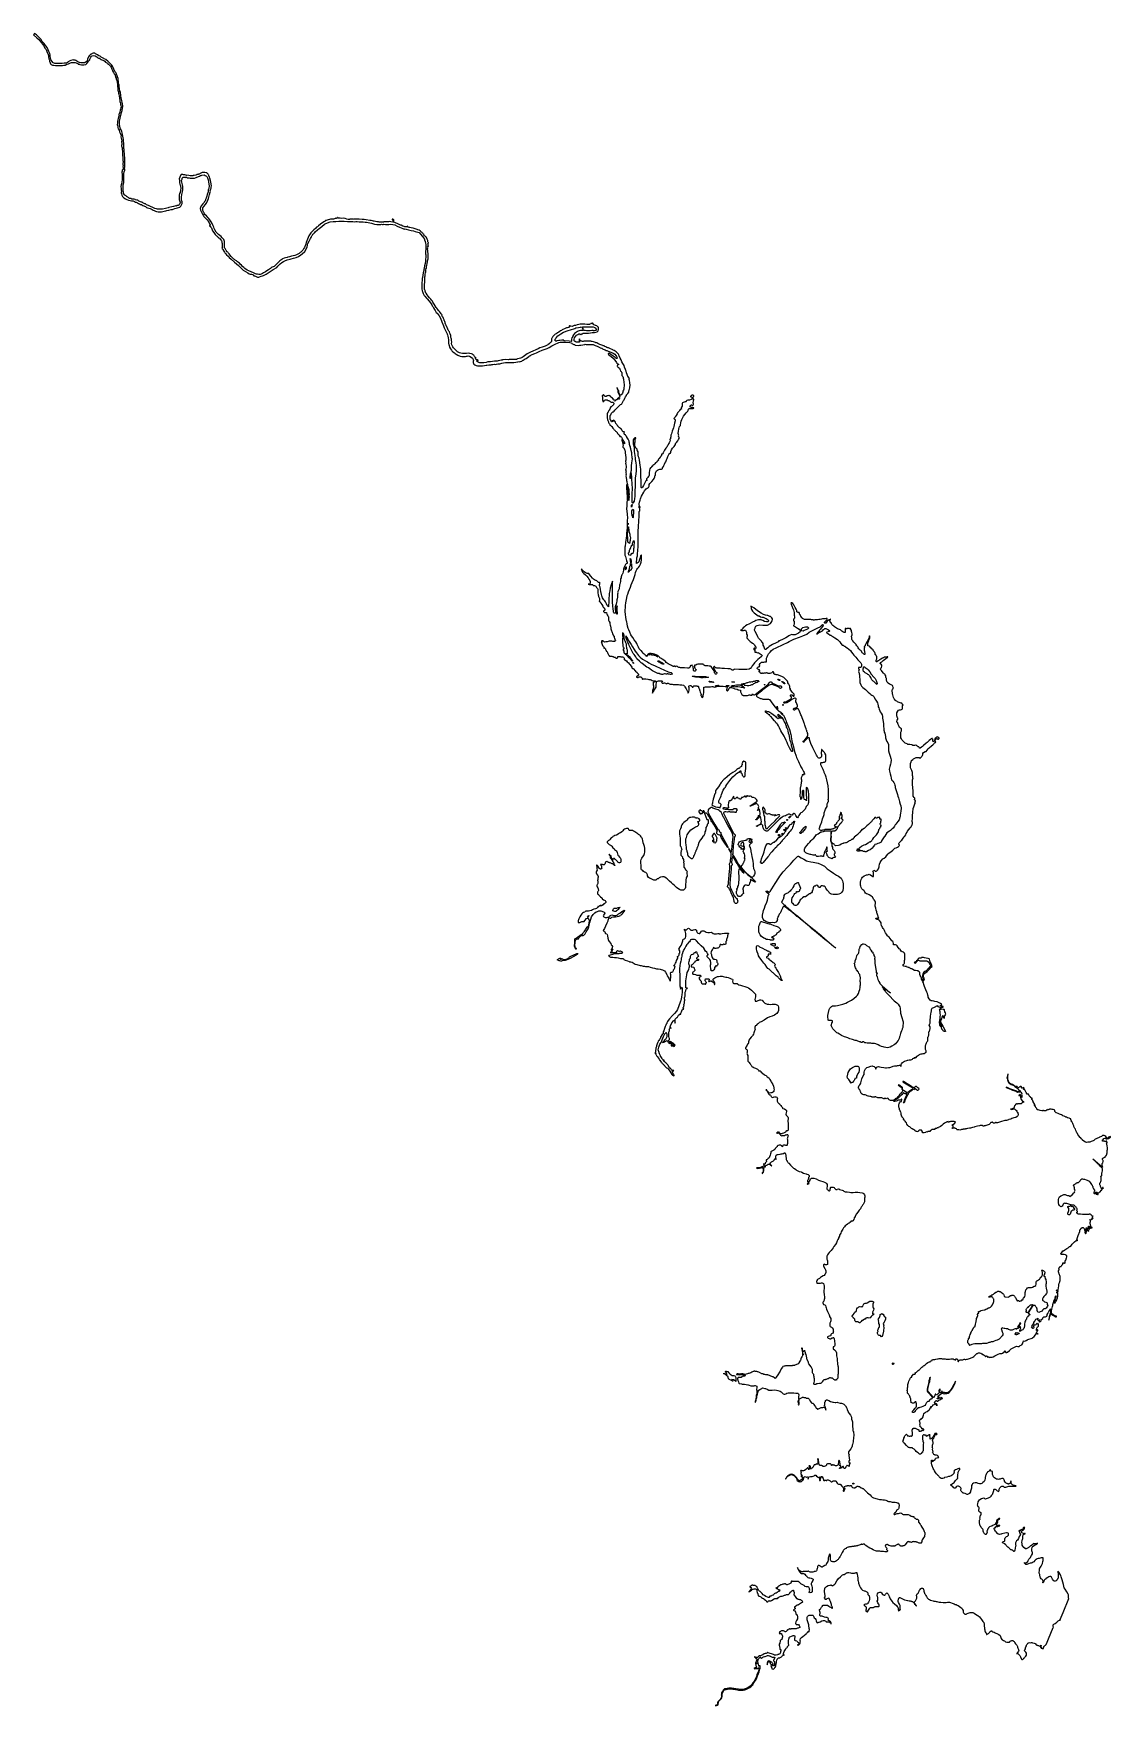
# Model space of a CAD drawing. Header units: inches. Extents: x 2272838 to 2336681, y 13196121 to 13295201.
import ezdxf

# ---------------------------------------------------------------- set-up
doc = ezdxf.new("R2010")
doc.units = ezdxf.units.IN
doc.header["$MEASUREMENT"] = 0
doc.layers.add('shoreline06_1', color=7, linetype='Continuous')

msp = doc.modelspace()

# ---------------------------------------------------------------- linework, layer by layer
at = {"layer": 'shoreline06_1'}
for points in [[(2316089, 13248134), (2316075, 13248235), (2316064, 13248275), (2316033, 13248315), (2315998, 13248353), (2315974, 13248353), (2315927, 13248343), (2315925, 13248325), (2315887, 13248308), (2315795, 13248265), (2315755, 13248228), (2315734, 13248211), (2315701, 13248219), (2315701, 13248249), (2315710, 13248258), (2315760, 13248265), (2315920, 13248351), (2315964, 13248398), (2315971, 13248438), (2315988, 13248513), (2315979, 13248579), (2315964, 13248631), (2315955, 13248706), (2315941, 13248760), (2315924, 13248786), (2315915, 13248812), (2315880, 13248805), (2315838, 13248758), (2315792, 13248706), (2315771, 13248692), (2315764, 13248673), (2315741, 13248657), (2315698, 13248600), (2315661, 13248596), (2315660, 13248621), (2315689, 13248652), (2315724, 13248678), (2315727, 13248723), (2315759, 13248742), (2315795, 13248782), (2315816, 13248812), (2315821, 13248859), (2315866, 13248871), (2315885, 13248918), (2315911, 13248937), (2315917, 13248982), (2315890, 13249131), (2315871, 13249211), (2315850, 13249244), (2315840, 13249244), (2315828, 13249220), (2315816, 13249197), (2315776, 13249154), (2315757, 13249157), (2315769, 13249187), (2315816, 13249275), (2315821, 13249334), (2315831, 13249392), (2315810, 13249428), (2315797, 13249479), (2315771, 13249517), (2315744, 13249524), (2315718, 13249534), (2315696, 13249562), (2315668, 13249569), (2315640, 13249569), (2315618, 13249557), (2315612, 13249539), (2315555, 13249520), (2315470, 13249473), (2315378, 13249428), (2315309, 13249409), (2315295, 13249419), (2315446, 13249503), (2315626, 13249623), (2315739, 13249701), (2315744, 13249748), (2315701, 13249808), (2315611, 13249883), (2315520, 13249935), (2315463, 13249935), (2315423, 13249956), (2315393, 13249989), (2315343, 13249999), (2315307, 13250001), (2315274, 13249991), (2315261, 13250005), (2315244, 13250024), (2315223, 13250012), (2315194, 13250010), (2315176, 13250010), (2315156, 13250032), (2315131, 13250025), (2315117, 13250025), (2315086, 13249972), (2315077, 13249952), (2315039, 13249952), (2315037, 13249998), (2314985, 13250013), (2314935, 13249963), (2314860, 13249930), (2314813, 13249921), (2314808, 13249886), (2314775, 13249867), (2314763, 13249829), (2314683, 13249834), (2314669, 13249860), (2314586, 13249891), (2314582, 13249918), (2314516, 13249924), (2314466, 13249879), (2314451, 13249843), (2314365, 13249857), (2314358, 13250013), (2314315, 13249970), (2314249, 13249843), (2314195, 13249765), (2314181, 13249733), (2314155, 13249725), (2314126, 13249749), (2314068, 13249728), (2314046, 13249692), (2314046, 13249674), (2314060, 13249662), (2314058, 13249648), (2314029, 13249633), (2314029, 13249594), (2314010, 13249521), (2314020, 13249468), (2314020, 13249410), (2314036, 13249369), (2314032, 13249310), (2314011, 13249301), (2313909, 13249303), (2313836, 13249311), (2313733, 13249313), (2313709, 13249304), (2313709, 13249268), (2313749, 13249256), (2313846, 13249242), (2313984, 13249230), (2314029, 13249211), (2314060, 13249211), (2314162, 13249209), (2314254, 13249212), (2314307, 13249218), (2314341, 13249252), (2314376, 13249282), (2314428, 13249285), (2314482, 13249270), (2314529, 13249221), (2314532, 13249185), (2314529, 13249145), (2314510, 13249129), (2314494, 13249093), (2314487, 13249060), (2314475, 13249037), (2314449, 13249032), (2314426, 13249034), (2314388, 13249053), (2314348, 13249054), (2314261, 13249060), (2314159, 13249065), (2314123, 13249077), (2314043, 13249077), (2313980, 13249068), (2313883, 13249070), (2313815, 13249070), (2313780, 13249068), (2313735, 13249037), (2313734, 13249000), (2313756, 13248964), (2313914, 13248639), (2313940, 13248604), (2313972, 13248528), (2314065, 13248344), (2314335, 13247823), (2314370, 13247774), (2314401, 13247748), (2314427, 13247719), (2314436, 13247674), (2314422, 13247634), (2314396, 13247592), (2314371, 13247470), (2314351, 13247274), (2314342, 13247193), (2314318, 13247035), (2314288, 13246720), (2314285, 13246663), (2314294, 13246597), (2314280, 13246566), (2314280, 13246548), (2314353, 13246422), (2314525, 13246135), (2314634, 13245965), (2314744, 13245817), (2314870, 13245670), (2315037, 13245486), (2315171, 13245366), (2315390, 13245180), (2315539, 13245048), (2315611, 13244968), (2315628, 13244925), (2315607, 13244918), (2315581, 13244921), (2315505, 13244977), (2315419, 13245038), (2315340, 13245078), (2315324, 13245071), (2315338, 13245022), (2315347, 13244977), (2315327, 13244921), (2315289, 13244828), (2315255, 13244744), (2315222, 13244716), (2315168, 13244716), (2315109, 13244727), (2315077, 13244732), (2315032, 13244732), (2315013, 13244730), (2314961, 13244685), (2314918, 13244638), (2314900, 13244584), (2314876, 13244525), (2314890, 13244478), (2314914, 13244456), (2314914, 13244397), (2314909, 13244326), (2314921, 13244273), (2314921, 13244233), (2314890, 13244213), (2314817, 13244159), (2314793, 13244110), (2314753, 13244074), (2314718, 13244060), (2314676, 13244060), (2314647, 13244063), (2314614, 13244089), (2314574, 13244138), (2314555, 13244162), (2314518, 13244232), (2314506, 13244310), (2314510, 13244358), (2314520, 13244409), (2314543, 13244428), (2314537, 13244501), (2314576, 13244548), (2314589, 13244607), (2314589, 13244654), (2314629, 13244704), (2314647, 13244839), (2314650, 13244919), (2314661, 13245043), (2314673, 13245215), (2314660, 13245286), (2314641, 13245416), (2314643, 13245489), (2314652, 13245548), (2314671, 13245654), (2314697, 13245730), (2314853, 13245546), (2314968, 13245446), (2314893, 13245536), (2314813, 13245635), (2314652, 13245842), (2314540, 13246010), (2314464, 13246135), (2314306, 13246406), (2314288, 13246432), (2314276, 13246432), (2314271, 13246421), (2314269, 13246390), (2314268, 13246361), (2314243, 13246338), (2314229, 13246208), (2314217, 13246123), (2314217, 13246053), (2314240, 13246031), (2314252, 13246006), (2314250, 13245975), (2314249, 13245946), (2314210, 13245895), (2314198, 13245848), (2314195, 13245786), (2314184, 13245690), (2314171, 13245494), (2314153, 13245282), (2314131, 13245105), (2314108, 13244794), (2314107, 13244754), (2314124, 13244709), (2314127, 13244674), (2314131, 13244605), (2314211, 13244433), (2314307, 13244237), (2314338, 13244167), (2314386, 13244086), (2314452, 13243999), (2314501, 13243936), (2314555, 13243935), (2314555, 13243876), (2314578, 13243837), (2314593, 13243794), (2314579, 13243738), (2314571, 13243711), (2314536, 13243665), (2314519, 13243652), (2314484, 13243641), (2314460, 13243646), (2314399, 13243704), (2314373, 13243761), (2314347, 13243912), (2314326, 13243980), (2314284, 13244082), (2314254, 13244150), (2314192, 13244287), (2314133, 13244429), (2314098, 13244497), (2314070, 13244542), (2314004, 13244607), (2313985, 13244641), (2313982, 13244681), (2313990, 13244719), (2314042, 13244803), (2314042, 13244890), (2314077, 13245327), (2314101, 13245577), (2314115, 13245699), (2314122, 13245855), (2314115, 13245900), (2314098, 13245947), (2314096, 13245996), (2314139, 13246078), (2314151, 13246119), (2314162, 13246208), (2314186, 13246441), (2314189, 13246489), (2314198, 13246540), (2314203, 13246583), (2314193, 13246609), (2314137, 13246722), (2314052, 13246868), (2314047, 13246896), (2314054, 13246897), (2314181, 13246687), (2314193, 13246689), (2314205, 13246710), (2314208, 13246746), (2314229, 13246861), (2314253, 13247031), (2314274, 13247269), (2314297, 13247453), (2314318, 13247571), (2314316, 13247623), (2314297, 13247660), (2314286, 13247722), (2314279, 13247774), (2314238, 13247854), (2314126, 13248050), (2314003, 13248290), (2313862, 13248537), (2313761, 13248736), (2313728, 13248787), (2313654, 13248938), (2313626, 13249019), (2313593, 13249063), (2313532, 13249124), (2313483, 13249153), (2313416, 13249193), (2313282, 13249233), (2313110, 13249295), (2313047, 13249332), (2313006, 13249327), (2312942, 13249288), (2312836, 13249205), (2312830, 13249158), (2312827, 13249122), (2312808, 13249108), (2312803, 13249075), (2312930, 13248840), (2313228, 13248335), (2313413, 13248035), (2313459, 13248017), (2313475, 13247976), (2313475, 13247943), (2313499, 13247903), (2313526, 13247890), (2313574, 13247845), (2313585, 13247809), (2313576, 13247752), (2313633, 13247654), (2313850, 13247267), (2314010, 13246972), (2314010, 13246955), (2313995, 13246970), (2313745, 13247349), (2313611, 13247566), (2313583, 13247609), (2313579, 13247649), (2313555, 13247682), (2313524, 13247701), (2313500, 13247701), (2313446, 13247717), (2313402, 13247738), (2313378, 13247758), (2313354, 13247786), (2313345, 13247811), (2313345, 13247852), (2313348, 13247887), (2313362, 13247920), (2313355, 13247960), (2313315, 13248050), (2313164, 13248321), (2313069, 13248484), (2313049, 13248500), (2313003, 13248505), (2312999, 13248517), (2313009, 13248562), (2312999, 13248595), (2312935, 13248701), (2312869, 13248818), (2312804, 13248918), (2312758, 13248974), (2312725, 13248996), (2312657, 13249005), (2312641, 13249019), (2312615, 13249054), (2312587, 13249121), (2312559, 13249151), (2312546, 13249144), (2312540, 13249128), (2312532, 13249090), (2312502, 13249097), (2312481, 13249123), (2312452, 13249141), (2312424, 13249141), (2312400, 13249146), (2312389, 13249168), (2312360, 13249187), (2312335, 13249173), (2312294, 13249151), (2312276, 13249120), (2312283, 13249076), (2312308, 13249012), (2312349, 13248956), (2312372, 13248949), (2312402, 13248956), (2312421, 13248972), (2312473, 13248976), (2312490, 13248998), (2312499, 13249029), (2312521, 13249052), (2312554, 13249054), (2312584, 13249024), (2312631, 13248937), (2312685, 13248786), (2312754, 13248627), (2312785, 13248614), (2312806, 13248630), (2312836, 13248595), (2312838, 13248514), (2312831, 13248410), (2312801, 13248357), (2312770, 13248340), (2312780, 13248295), (2312746, 13248225), (2312699, 13248151), (2312688, 13248092), (2312664, 13247961), (2312642, 13247901), (2312631, 13247802), (2312576, 13247683), (2312567, 13247649), (2312515, 13247609), (2312454, 13247518), (2312383, 13247428), (2312315, 13247331), (2312260, 13247208), (2312251, 13247155), (2312232, 13247133), (2312230, 13247079), (2312220, 13247039), (2312189, 13247003), (2312175, 13246949), (2312161, 13246921), (2312137, 13246822), (2312109, 13246794), (2312093, 13246752), (2312083, 13246702), (2312045, 13246631), (2312039, 13246596), (2311994, 13246516), (2311956, 13246457), (2311946, 13246372), (2311920, 13246325), (2311890, 13246292), (2311833, 13246289), (2311788, 13246327), (2311713, 13246412), (2311689, 13246414), (2311673, 13246433), (2311664, 13246464), (2311645, 13246471), (2311616, 13246504), (2311616, 13246563), (2311616, 13246610), (2311579, 13246718), (2311579, 13246766), (2311553, 13246851), (2311544, 13246980), (2311522, 13247107), (2311506, 13247265), (2311504, 13247371), (2311516, 13247471), (2311542, 13247548), (2311593, 13247713), (2311664, 13247834), (2311732, 13247916), (2311799, 13248017), (2311952, 13248111), (2312084, 13248185), (2312190, 13248230), (2312258, 13248293), (2312273, 13248328), (2312268, 13248394), (2312245, 13248448), (2312223, 13248501), (2312275, 13248505), (2312329, 13248564), (2312332, 13248607), (2312294, 13248658), (2312212, 13248696), (2312162, 13248715), (2312138, 13248708), (2312084, 13248708), (2312063, 13248750), (2312023, 13248767), (2311934, 13248767), (2311879, 13248755), (2311811, 13248751), (2311745, 13248736), (2311691, 13248699), (2311618, 13248659), (2311558, 13248590), (2311518, 13248551), (2311459, 13248506), (2311384, 13248446), (2311339, 13248404), (2311309, 13248369), (2311266, 13248307), (2311235, 13248223), (2311226, 13248162), (2311193, 13248072), (2311155, 13247999), (2311138, 13247956), (2311131, 13247890), (2311134, 13247763), (2311160, 13247631), (2311165, 13247520), (2311176, 13247396), (2311171, 13247284), (2311176, 13247204), (2311176, 13247162), (2311173, 13247103), (2311173, 13247068), (2311204, 13247028), (2311239, 13246954), (2311261, 13246862), (2311251, 13246810), (2311237, 13246785), (2311237, 13246757), (2311225, 13246723), (2311218, 13246697), (2311214, 13246672), (2311214, 13246631), (2311214, 13246596), (2311213, 13246533), (2311213, 13246507), (2311244, 13246462), (2311320, 13246388), (2311310, 13246370), (2311310, 13246341), (2311338, 13246309), (2311367, 13246247), (2311359, 13246198), (2311381, 13246155), (2311395, 13246118), (2311374, 13246098), (2311374, 13246068), (2311383, 13246033), (2311383, 13246002), (2311388, 13245976), (2311383, 13245936), (2311385, 13245915), (2311397, 13245896), (2311397, 13245847), (2311397, 13245804), (2311407, 13245776), (2311458, 13245696), (2311486, 13245648), (2311520, 13245637), (2311543, 13245603), (2311571, 13245573), (2311585, 13245537), (2311557, 13245504), (2311557, 13245464), (2311569, 13245396), (2311592, 13245326), (2311583, 13245266), (2311548, 13245203), (2311526, 13245146), (2311507, 13245054), (2311503, 13244939), (2311502, 13244903), (2311495, 13244793), (2311495, 13244722), (2311495, 13244687), (2311484, 13244653), (2311479, 13244603), (2311470, 13244534), (2311399, 13244468), (2311366, 13244442), (2311276, 13244433), (2311201, 13244440), (2311125, 13244474), (2311024, 13244532), (2310962, 13244586), (2310892, 13244658), (2310810, 13244733), (2310730, 13244801), (2310656, 13244870), (2310546, 13244962), (2310473, 13245033), (2310399, 13245105), (2310336, 13245151), (2310268, 13245200), (2310230, 13245230), (2310183, 13245231), (2310133, 13245233), (2310013, 13245212), (2309923, 13245162), (2309859, 13245108), (2309815, 13245104), (2309761, 13245059), (2309725, 13245037), (2309673, 13245026), (2309614, 13245030), (2309567, 13245044), (2309489, 13245089), (2309445, 13245113), (2309409, 13245123), (2309357, 13245151), (2309301, 13245196), (2309240, 13245283), (2309232, 13245342), (2309221, 13245391), (2309192, 13245427), (2309162, 13245469), (2309129, 13245491), (2309061, 13245512), (2309006, 13245549), (2308955, 13245592), (2308926, 13245623), (2308881, 13245651), (2308862, 13245679), (2308865, 13245835), (2308865, 13245870), (2308853, 13245927), (2308846, 13246044), (2308839, 13246110), (2308844, 13246169), (2308867, 13246256), (2308896, 13246327), (2308932, 13246388), (2309009, 13246500), (2309050, 13246613), (2309068, 13246692), (2309071, 13246829), (2309069, 13246935), (2309052, 13247028), (2309009, 13247133), (2308986, 13247244), (2308962, 13247377), (2308932, 13247456), (2308910, 13247523), (2308889, 13247558), (2308857, 13247593), (2308824, 13247654), (2308776, 13247702), (2308708, 13247740), (2308659, 13247784), (2308593, 13247820), (2308493, 13247891), (2308456, 13247907), (2308406, 13247938), (2308348, 13247973), (2308223, 13247973), (2308157, 13247980), (2308138, 13248004), (2308131, 13248025), (2308110, 13248068), (2308090, 13248087), (2308060, 13248091), (2308043, 13248091), (2307989, 13248081), (2307939, 13248063), (2307878, 13248056), (2307820, 13248020), (2307774, 13247950), (2307718, 13247891), (2307629, 13247834), (2307574, 13247806), (2307524, 13247769), (2307491, 13247747), (2307390, 13247700), (2307308, 13247676), (2307241, 13247644), (2307178, 13247608), (2307154, 13247580), (2307091, 13247533), (2307011, 13247448), (2306978, 13247405), (2306931, 13247379), (2306892, 13247337), (2306848, 13247299), (2306845, 13247262), (2306864, 13247238), (2306928, 13247182), (2306970, 13247151), (2307088, 13247078), (2307140, 13247045), (2307142, 13246998), (2307183, 13246946), (2307237, 13246906), (2307276, 13246868), (2307277, 13246832), (2307310, 13246813), (2307399, 13246774), (2307434, 13246672), (2307453, 13246595), (2307468, 13246510), (2307517, 13246467), (2307578, 13246401), (2307625, 13246326), (2307647, 13246257), (2307649, 13246175), (2307649, 13246121), (2307625, 13246075), (2307583, 13246062), (2307555, 13246062), (2307519, 13246076), (2307484, 13246102), (2307453, 13246133), (2307434, 13246161), (2307392, 13246187), (2307349, 13246226), (2307321, 13246255), (2307297, 13246290), (2307277, 13246311), (2307237, 13246331), (2307232, 13246300), (2307237, 13246279), (2307189, 13246279), (2307165, 13246297), (2307142, 13246298), (2307123, 13246314), (2307105, 13246344), (2307083, 13246403), (2307076, 13246472), (2307045, 13246493), (2307019, 13246496), (2306968, 13246543), (2306940, 13246561), (2306973, 13246505), (2307006, 13246463), (2307036, 13246448), (2307043, 13246410), (2307041, 13246392), (2307017, 13246382), (2307029, 13246350), (2307079, 13246298), (2307106, 13246267), (2307109, 13246229), (2307161, 13246213), (2307156, 13246161), (2307191, 13246118), (2307192, 13246087), (2307236, 13246050), (2307248, 13245981), (2307269, 13245951), (2307304, 13245918), (2307297, 13245896), (2307276, 13245897), (2307246, 13245930), (2307212, 13245948), (2307194, 13245965), (2307185, 13245988), (2307133, 13246003), (2307057, 13246027), (2307014, 13246057), (2306987, 13246059), (2306954, 13246073), (2306923, 13246083), (2306895, 13246092), (2306873, 13246125), (2306843, 13246151), (2306817, 13246137), (2306769, 13246119), (2306739, 13246090), (2306722, 13246031), (2306697, 13245979), (2306666, 13245944), (2306616, 13245944), (2306562, 13245949), (2306513, 13245965), (2306480, 13245965), (2306458, 13245958), (2306475, 13245916), (2306501, 13245888), (2306501, 13245862), (2306503, 13245810), (2306517, 13245770), (2306538, 13245720), (2306507, 13245737), (2306482, 13245690), (2306449, 13245690), (2306402, 13245702), (2306359, 13245737), (2306343, 13245772), (2306309, 13245840), (2306263, 13245902), (2306230, 13245926), (2306215, 13245926), (2306204, 13245902), (2306209, 13245874), (2306223, 13245845), (2306236, 13245791), (2306236, 13245730), (2306236, 13245692), (2306243, 13245629), (2306203, 13245570), (2306187, 13245508), (2306191, 13245458), (2306199, 13245430), (2306218, 13245421), (2306239, 13245407), (2306237, 13245369), (2306253, 13245359), (2306265, 13245350), (2306279, 13245329), (2306290, 13245305), (2306295, 13245280), (2306305, 13245263), (2306310, 13245237), (2306305, 13245201), (2306293, 13245143), (2306291, 13245114), (2306286, 13245056), (2306281, 13245029), (2306267, 13245015), (2306284, 13244982), (2306295, 13244950), (2306291, 13244921), (2306293, 13244869), (2306293, 13244825), (2306278, 13244785), (2306255, 13244758), (2306241, 13244739), (2306241, 13244697), (2306252, 13244634), (2306283, 13244565), (2306309, 13244521), (2306316, 13244497), (2306332, 13244449), (2306332, 13244409), (2306314, 13244376), (2306292, 13244356), (2306278, 13244325), (2306273, 13244277), (2306281, 13244226), (2306299, 13244191), (2306328, 13244174), (2306346, 13244145), (2306413, 13244075), (2306452, 13244032), (2306530, 13243980), (2306540, 13243954), (2306557, 13243926), (2306630, 13243867), (2306679, 13243843), (2306716, 13243834), (2306729, 13243830), (2306749, 13243787), (2306759, 13243756), (2306766, 13243714), (2306726, 13243669), (2306653, 13243625), (2306606, 13243575), (2306570, 13243561), (2306561, 13243537), (2306516, 13243523), (2306485, 13243497), (2306469, 13243497), (2306459, 13243521), (2306427, 13243521), (2306393, 13243518), (2306363, 13243497), (2306353, 13243471), (2306321, 13243471), (2306308, 13243481), (2306299, 13243439), (2306299, 13243403), (2306249, 13243382), (2306207, 13243344), (2306151, 13243340), (2306054, 13243311), (2305971, 13243276), (2305917, 13243238), (2305825, 13243205), (2305743, 13243194), (2305662, 13243194), (2305585, 13243184), (2305542, 13243170), (2305514, 13243141), (2305439, 13243108), (2305392, 13243080), (2305346, 13243038), (2305287, 13242960), (2305228, 13242857), (2305169, 13242743), (2305142, 13242684), (2305129, 13242632), (2305127, 13242579), (2305132, 13242520), (2305149, 13242513), (2305181, 13242508), (2305212, 13242517), (2305261, 13242534), (2305307, 13242566), (2305339, 13242585), (2305401, 13242585), (2305476, 13242585), (2305514, 13242630), (2305617, 13242755), (2305670, 13242778), (2305726, 13242778), (2305735, 13242713), (2305775, 13242670), (2305778, 13242633), (2305754, 13242482), (2305730, 13242397), (2305728, 13242324), (2305672, 13242260), (2305646, 13242251), (2305601, 13242187), (2305563, 13242130), (2305546, 13242083), (2305504, 13242017), (2305455, 13241965), (2305447, 13241923), (2305388, 13241878), (2305351, 13241815), (2305306, 13241786), (2305250, 13241775), (2305157, 13241697), (2305082, 13241623), (2304997, 13241574), (2304933, 13241543), (2304910, 13241492), (2304903, 13241423), (2304915, 13241273), (2304908, 13241232), (2304893, 13241197), (2304888, 13241169), (2304888, 13241124), (2304900, 13241077), (2304919, 13241039), (2304922, 13241016), (2304987, 13240936), (2304992, 13240952), (2305020, 13240959), (2305020, 13240976), (2305015, 13240983), (2304983, 13241002), (2304950, 13241049), (2304942, 13241096), (2304929, 13241166), (2304929, 13241207), (2304950, 13241289), (2304950, 13241364), (2304961, 13241433), (2304964, 13241477), (2304988, 13241517), (2305037, 13241546), (2305084, 13241553), (2305115, 13241553), (2305138, 13241560), (2305171, 13241609), (2305183, 13241629), (2305259, 13241706), (2305297, 13241732), (2305339, 13241763), (2305370, 13241749), (2305424, 13241748), (2305457, 13241775), (2305534, 13241850), (2305606, 13241968), (2305714, 13242140), (2305752, 13242262), (2305782, 13242343), (2305787, 13242409), (2305802, 13242449), (2305822, 13242522), (2305858, 13242661), (2305870, 13242727), (2305922, 13242858), (2306023, 13242995), (2306104, 13243085), (2306202, 13243148), (2306275, 13243181), (2306341, 13243205), (2306408, 13243221), (2306473, 13243221), (2306521, 13243200), (2306561, 13243179), (2306619, 13243162), (2306674, 13243139), (2306704, 13243094), (2306704, 13243066), (2306671, 13243023), (2306622, 13242959), (2306617, 13242917), (2306627, 13242880), (2306652, 13242860), (2306730, 13242823), (2306777, 13242809), (2306851, 13242814), (2306876, 13242827), (2306903, 13242828), (2306914, 13242813), (2306924, 13242771), (2306902, 13242700), (2306874, 13242643), (2306883, 13242601), (2306843, 13242511), (2306815, 13242474), (2306742, 13242307), (2306695, 13242172), (2306608, 13242038), (2306631, 13242021), (2306664, 13241991), (2306711, 13241965), (2306728, 13241927), (2306725, 13241894), (2306742, 13241870), (2306815, 13241844), (2306846, 13241805), (2306873, 13241739), (2306890, 13241587), (2306933, 13241462), (2306972, 13241401), (2307055, 13241271), (2307081, 13241198), (2307123, 13241163), (2307187, 13241087), (2307180, 13241071), (2307166, 13241073), (2307147, 13241062), (2307145, 13241029), (2307135, 13240991), (2307119, 13240960), (2307090, 13240935), (2307073, 13240908), (2307076, 13240890), (2307090, 13240890), (2307119, 13240908), (2307152, 13240929), (2307192, 13240934), (2307161, 13240901), (2307123, 13240817), (2307111, 13240783), (2307052, 13240765), (2307029, 13240734), (2307099, 13240724), (2307142, 13240736), (2307199, 13240737), (2307236, 13240739), (2307278, 13240744), (2307352, 13240744), (2307411, 13240750), (2307418, 13240762), (2307401, 13240797), (2307418, 13240828), (2307462, 13240852), (2307526, 13240831), (2307585, 13240831), (2307644, 13240837), (2307691, 13240800), (2307731, 13240781), (2307752, 13240734), (2307738, 13240699), (2307701, 13240687), (2307614, 13240687), (2307573, 13240679), (2307540, 13240659), (2307383, 13240658), (2307276, 13240656), (2307153, 13240619), (2307029, 13240586), (2306939, 13240559), (2306925, 13240538), (2306968, 13240517), (2306993, 13240489), (2307043, 13240475), (2307104, 13240475), (2307182, 13240465), (2307278, 13240453), (2307397, 13240451), (2307505, 13240430), (2307630, 13240387), (2307700, 13240383), (2307781, 13240383), (2307807, 13240368), (2307832, 13240323), (2307912, 13240297), (2308040, 13240241), (2308144, 13240206), (2308172, 13240196), (2308242, 13240196), (2308318, 13240161), (2308504, 13240055), (2308606, 13240024), (2308655, 13240017), (2308733, 13239986), (2308797, 13239970), (2308853, 13239967), (2308985, 13239937), (2309063, 13239937), (2309124, 13239918), (2309197, 13239918), (2309296, 13239906), (2309384, 13239880), (2309522, 13239842), (2309654, 13239806), (2309761, 13239780), (2309872, 13239766), (2309984, 13239759), (2310036, 13239736), (2310124, 13239717), (2310241, 13239653), (2310310, 13239578), (2310375, 13239438), (2310406, 13239356), (2310458, 13239273), (2310522, 13239191), (2310540, 13239123), (2310567, 13239051), (2310595, 13239087), (2310595, 13239200), (2310612, 13239250), (2310619, 13239337), (2310619, 13239412), (2310609, 13239443), (2310588, 13239469), (2310590, 13239499), (2310604, 13239539), (2310640, 13239577), (2310684, 13239580), (2310730, 13239606), (2310772, 13239674), (2310779, 13239719), (2310822, 13239764), (2310848, 13239829), (2310850, 13239889), (2310871, 13239912), (2310862, 13239933), (2310848, 13239942), (2310788, 13239943), (2310782, 13239948), (2310822, 13239985), (2310859, 13240032), (2310892, 13240105), (2310933, 13240180), (2310958, 13240265), (2311010, 13240358), (2311034, 13240405), (2311031, 13240445), (2311006, 13240475), (2311012, 13240504), (2311051, 13240518), (2311091, 13240562), (2311104, 13240607), (2311114, 13240678), (2311147, 13240728), (2311157, 13240779), (2311159, 13240836), (2311119, 13240895), (2311095, 13240951), (2311103, 13240987), (2311176, 13241077), (2311225, 13241166), (2311270, 13241265), (2311312, 13241371), (2311336, 13241437), (2311336, 13241489), (2311364, 13241526), (2311428, 13241562), (2311489, 13241604), (2311511, 13241684), (2311506, 13241772), (2311501, 13241863), (2311482, 13241944), (2311459, 13242024), (2311436, 13242064), (2311436, 13242118), (2311489, 13242088), (2311549, 13242083), (2311567, 13242111), (2311622, 13242165), (2311664, 13242182), (2311711, 13242172), (2311798, 13242076), (2311845, 13242076), (2311924, 13242062), (2311971, 13242078), (2312034, 13242106), (2312079, 13242109), (2312138, 13242076), (2312135, 13242009), (2312152, 13241969), (2312173, 13241937), (2312215, 13241887), (2312294, 13241859), (2312343, 13241877), (2312400, 13241953), (2312437, 13242002), (2312475, 13242024), (2312529, 13242028), (2312578, 13242028), (2312647, 13241981), (2312715, 13241941), (2312803, 13241922), (2312909, 13241936), (2313038, 13241938), (2313118, 13241870), (2313191, 13241849), (2313316, 13241851), (2313396, 13241861), (2313474, 13241870), (2313484, 13241846), (2313533, 13241855), (2313578, 13241856), (2313651, 13241875), (2313790, 13241879), (2313840, 13241886), (2313903, 13241886), (2313965, 13241895), (2314035, 13241895), (2314035, 13241874), (2314000, 13241836), (2313988, 13241787), (2313986, 13241731), (2313979, 13241669), (2313950, 13241615), (2313932, 13241577), (2313911, 13241504), (2313910, 13241436), (2313887, 13241393), (2313885, 13241304), (2313872, 13241247), (2313861, 13241223), (2313846, 13241223), (2313806, 13241226), (2313769, 13241231), (2313734, 13241229), (2313698, 13241205), (2313665, 13241203), (2313615, 13241207), (2313580, 13241212), (2313540, 13241212), (2313526, 13241186), (2313526, 13241151), (2313528, 13241110), (2313500, 13241090), (2313486, 13241063), (2313446, 13241021), (2313399, 13241000), (2313344, 13240993), (2313283, 13240984), (2313224, 13240984), (2313198, 13240998), (2313186, 13241023), (2313168, 13241049), (2313135, 13241024), (2313135, 13240990), (2313115, 13240943), (2313066, 13240894), (2313035, 13240845), (2313009, 13240774), (2312993, 13240699), (2313031, 13240628), (2313031, 13240557), (2313047, 13240503), (2313063, 13240441), (2313111, 13240390), (2313170, 13240356), (2313221, 13240349), (2313297, 13240328), (2313325, 13240300), (2313347, 13240248), (2313351, 13240161), (2313377, 13240137), (2313408, 13240085), (2313408, 13240052), (2313381, 13240000), (2313353, 13239953), (2313339, 13239939), (2313308, 13239955), (2313282, 13239955), (2313256, 13239935), (2313256, 13239901), (2313256, 13239882), (2313224, 13239868), (2313198, 13239869), (2313198, 13239850), (2313209, 13239819), (2313205, 13239776), (2313174, 13239720), (2313155, 13239689), (2313115, 13239664), (2313075, 13239647), (2313011, 13239649), (2313000, 13239692), (2312979, 13239756), (2312979, 13239817), (2312960, 13239894), (2312960, 13239925), (2312976, 13239987), (2312995, 13240045), (2312995, 13240104), (2312983, 13240172), (2312972, 13240215), (2312962, 13240274), (2312920, 13240330), (2312872, 13240392), (2312811, 13240453), (2312778, 13240491), (2312776, 13240533), (2312776, 13240564), (2312792, 13240592), (2312826, 13240606), (2312826, 13240628), (2312783, 13240686), (2312743, 13240753), (2312680, 13240830), (2312614, 13240918), (2312614, 13240936), (2312569, 13240995), (2312423, 13241133), (2312276, 13241285), (2312149, 13241439), (2312074, 13241491), (2312017, 13241519), (2311911, 13241521), (2311871, 13241519), (2311852, 13241529), (2311820, 13241519), (2311791, 13241493), (2311768, 13241434), (2311716, 13241369), (2311661, 13241328), (2311610, 13241256), (2311576, 13241218), (2311506, 13241128), (2311440, 13241001), (2311387, 13240919), (2311360, 13240862), (2311333, 13240793), (2311319, 13240709), (2311274, 13240609), (2311265, 13240520), (2311241, 13240456), (2311227, 13240405), (2311227, 13240369), (2311223, 13240299), (2311206, 13240220), (2311170, 13240093), (2311149, 13239978), (2311139, 13239777), (2311151, 13239289), (2311156, 13238900), (2311160, 13238743), (2311174, 13238721), (2311174, 13238648), (2311191, 13238570), (2311207, 13238601), (2311222, 13238603), (2311224, 13238651), (2311233, 13238676), (2311260, 13238688), (2311288, 13238643), (2311294, 13238518), (2311294, 13238453), (2311285, 13238377), (2311268, 13238245), (2311254, 13238090), (2311221, 13237988), (2311209, 13237898), (2311191, 13237852), (2311176, 13237804), (2311091, 13237580), (2311007, 13237366), (2310959, 13237276), (2310832, 13237119), (2310645, 13236923), (2310613, 13236890), (2310530, 13236814), (2310459, 13236720), (2310426, 13236663), (2310389, 13236583), (2310389, 13236544), (2310349, 13236487), (2310320, 13236428), (2310285, 13236352), (2310244, 13236244), (2310197, 13236100), (2310171, 13236041), (2310155, 13236018), (2310155, 13235983), (2310181, 13235952), (2310159, 13235926), (2310108, 13235883), (2310051, 13235784), (2310011, 13235726), (2310002, 13235667), (2309957, 13235629), (2309938, 13235593), (2309909, 13235533), (2309869, 13235485), (2309855, 13235407), (2309827, 13235395), (2309808, 13235339), (2309782, 13235275), (2309766, 13235219), (2309759, 13235157), (2309746, 13235130), (2309726, 13235070), (2309723, 13234999), (2309706, 13234960), (2309704, 13234877), (2309702, 13234823), (2309673, 13234778), (2309725, 13234757), (2309737, 13234707), (2309758, 13234672), (2309789, 13234596), (2309817, 13234577), (2309897, 13234457), (2309932, 13234389), (2309958, 13234366), (2309999, 13234309), (2310043, 13234254), (2310074, 13234245), (2310086, 13234203), (2310114, 13234170), (2310145, 13234149), (2310171, 13234134), (2310190, 13234111), (2310194, 13234094), (2310204, 13234070), (2310237, 13234056), (2310262, 13234017), (2310326, 13233948), (2310361, 13233917), (2310411, 13233898), (2310458, 13233842), (2310550, 13233708), (2310677, 13233510), (2310715, 13233469), (2310786, 13233434), (2310821, 13233446), (2310812, 13233481), (2310785, 13233507), (2310766, 13233571), (2310746, 13233618), (2310724, 13233656), (2310713, 13233686), (2310710, 13233707), (2310712, 13233736), (2310729, 13233741), (2310736, 13233719), (2310752, 13233719), (2310781, 13233733), (2310793, 13233748), (2310764, 13233748), (2310720, 13233748), (2310696, 13233774), (2310670, 13233778), (2310633, 13233811), (2310609, 13233844), (2310548, 13233910), (2310451, 13234044), (2310434, 13234083), (2310420, 13234110), (2310399, 13234129), (2310373, 13234143), (2310317, 13234198), (2310272, 13234254), (2310248, 13234280), (2310220, 13234285), (2310201, 13234294), (2310192, 13234316), (2310196, 13234335), (2310213, 13234349), (2310213, 13234367), (2310203, 13234373), (2310183, 13234372), (2310170, 13234372), (2310156, 13234384), (2310145, 13234410), (2310105, 13234452), (2310077, 13234471), (2310077, 13234497), (2310077, 13234512), (2310069, 13234526), (2310048, 13234537), (2310036, 13234549), (2310015, 13234592), (2310003, 13234622), (2309944, 13234740), (2309911, 13234880), (2309881, 13234910), (2309874, 13234985), (2309904, 13235143), (2309970, 13235306), (2310037, 13235414), (2310098, 13235573), (2310179, 13235763), (2310265, 13235919), (2310317, 13235980), (2310344, 13236006), (2310358, 13236006), (2310351, 13235973), (2310364, 13235954), (2310374, 13235905), (2310377, 13235834), (2310377, 13235752), (2310339, 13235659), (2310292, 13235584), (2310223, 13235520), (2310200, 13235475), (2310162, 13235445), (2310131, 13235435), (2310133, 13235417), (2310194, 13235422), (2310226, 13235429), (2310247, 13235461), (2310279, 13235468), (2310320, 13235488), (2310355, 13235515), (2310397, 13235527), (2310409, 13235506), (2310433, 13235471), (2310445, 13235445), (2310480, 13235407), (2310506, 13235372), (2310541, 13235357), (2310583, 13235367), (2310619, 13235337), (2310638, 13235311), (2310687, 13235311), (2310669, 13235344), (2310649, 13235381), (2310624, 13235390), (2310586, 13235396), (2310562, 13235414), (2310562, 13235436), (2310576, 13235445), (2310614, 13235445), (2310758, 13235339), (2310796, 13235311), (2310834, 13235265), (2310772, 13235265), (2310737, 13235242), (2310708, 13235237), (2310661, 13235245), (2310633, 13235235), (2310631, 13235221), (2310683, 13235218), (2310725, 13235216), (2310763, 13235219), (2310815, 13235181), (2310827, 13235197), (2310827, 13235230), (2310850, 13235239), (2310866, 13235251), (2310855, 13235275), (2310827, 13235298), (2310805, 13235332), (2310779, 13235358), (2310749, 13235367), (2310682, 13235416), (2310629, 13235447), (2310598, 13235462), (2310544, 13235456), (2310511, 13235471), (2310504, 13235504), (2310504, 13235544), (2310534, 13235591), (2310546, 13235615), (2310546, 13235640), (2310513, 13235693), (2310508, 13235773), (2310508, 13235983), (2310520, 13236088), (2310544, 13236109), (2310546, 13236133), (2310532, 13236154), (2310528, 13236180), (2310548, 13236228), (2310558, 13236261), (2310579, 13236270), (2310593, 13236253), (2310626, 13236246), (2310631, 13236263), (2310613, 13236286), (2310586, 13236300), (2310577, 13236315), (2310582, 13236345), (2310605, 13236404), (2310685, 13236569), (2310777, 13236697), (2310803, 13236713), (2310829, 13236713), (2310853, 13236692), (2310855, 13236623), (2310867, 13236553), (2310884, 13236567), (2310884, 13236635), (2310884, 13236699), (2310877, 13236789), (2310895, 13236821), (2310976, 13236887), (2311001, 13236895), (2311018, 13236911), (2311027, 13236942), (2311058, 13236986), (2311077, 13237020), (2311103, 13237036), (2311117, 13237074), (2311136, 13237095), (2311159, 13237097), (2311214, 13237090), (2311214, 13237154), (2311233, 13237196), (2311256, 13237232), (2311268, 13237278), (2311289, 13237340), (2311336, 13237375), (2311379, 13237380), (2311349, 13237444), (2311349, 13237479), (2311379, 13237529), (2311386, 13237580), (2311405, 13237604), (2311398, 13237639), (2311405, 13237694), (2311429, 13237738), (2311431, 13237778), (2311424, 13237833), (2311426, 13237877), (2311443, 13237906), (2311443, 13237945), (2311433, 13237997), (2311429, 13238038), (2311431, 13238066), (2311448, 13238118), (2311459, 13238163), (2311459, 13238242), (2311474, 13238396), (2311502, 13238466), (2311516, 13238490), (2311533, 13238572), (2311556, 13238598), (2311594, 13238615), (2311604, 13238625), (2311582, 13238636), (2311533, 13238643), (2311511, 13238657), (2311502, 13238691), (2311498, 13238834), (2311509, 13239063), (2311517, 13239181), (2311542, 13239292), (2311575, 13239419), (2311595, 13239548), (2311644, 13239662), (2311682, 13239765), (2311703, 13239832), (2311726, 13239890), (2311725, 13239968), (2311705, 13240020), (2311679, 13240067), (2311684, 13240133), (2311712, 13240201), (2311729, 13240268), (2311734, 13240341), (2311767, 13240380), (2311781, 13240456), (2311790, 13240520), (2311803, 13240567), (2311819, 13240595), (2311842, 13240616), (2311922, 13240642), (2311979, 13240682), (2312000, 13240722), (2312038, 13240736), (2312081, 13240739), (2312102, 13240776), (2312128, 13240800), (2312133, 13240776), (2312151, 13240750), (2312154, 13240704), (2312179, 13240677), (2312227, 13240600), (2312238, 13240550), (2312248, 13240510), (2312222, 13240494), (2312177, 13240454), (2312144, 13240416), (2312144, 13240378), (2312151, 13240361), (2312179, 13240347), (2312208, 13240347), (2312246, 13240347), (2312260, 13240343), (2312265, 13240321), (2312262, 13240293), (2312239, 13240277), (2312196, 13240275), (2312165, 13240275), (2312116, 13240249), (2312081, 13240239), (2312043, 13240218), (2312040, 13240169), (2312003, 13240152), (2311977, 13240110), (2311937, 13240067), (2311873, 13240008), (2311823, 13239964), (2311824, 13239893), (2311892, 13239895), (2311958, 13239876), (2312002, 13239838), (2312010, 13239786), (2312038, 13239721), (2312038, 13239673), (2312007, 13239631), (2311957, 13239602), (2311931, 13239577), (2311910, 13239544), (2311910, 13239497), (2311925, 13239468), (2311964, 13239456), (2312009, 13239450), (2312071, 13239435), (2312113, 13239416), (2312162, 13239405), (2312261, 13239400), (2312354, 13239393), (2312389, 13239365), (2312387, 13239315), (2312368, 13239298), (2312323, 13239284), (2312299, 13239265), (2312294, 13239223), (2312304, 13239173), (2312341, 13239128), (2312381, 13239091), (2312417, 13239042), (2312422, 13238976), (2312443, 13238928), (2312474, 13238891), (2312499, 13238891), (2312533, 13238891), (2312587, 13238891), (2312617, 13238891), (2312646, 13238881), (2312678, 13238865), (2312690, 13238871), (2312683, 13238907), (2312695, 13238918), (2312733, 13238945), (2312733, 13238964), (2312717, 13238990), (2312700, 13239003), (2312672, 13239046), (2312662, 13239072), (2312662, 13239122), (2312664, 13239157), (2312677, 13239180), (2312728, 13239188), (2312846, 13239187), (2312881, 13239164), (2312889, 13239133), (2312889, 13239102), (2312870, 13239067), (2312856, 13239053), (2312856, 13239036), (2312867, 13239024), (2312895, 13239013), (2312919, 13239017), (2312981, 13239060), (2313002, 13239058), (2313091, 13239010), (2313134, 13238987), (2313167, 13238944), (2313183, 13238902), (2313211, 13238855), (2313221, 13238843), (2313233, 13238890), (2313232, 13238916), (2313223, 13238944), (2313207, 13238978), (2313181, 13239024), (2313146, 13239055), (2313133, 13239084), (2313126, 13239123), (2313132, 13239159), (2313164, 13239199), (2313230, 13239248), (2313299, 13239289), (2313379, 13239312), (2313440, 13239322), (2313535, 13239333), (2313567, 13239333), (2313619, 13239342), (2313655, 13239331), (2313719, 13239314), (2313799, 13239303), (2313871, 13239284), (2313935, 13239274), (2314023, 13239253), (2314110, 13239222), (2314202, 13239184), (2314265, 13239156), (2314284, 13239118), (2314282, 13239052), (2314289, 13238958), (2314305, 13238920), (2314343, 13238913), (2314388, 13238897), (2314437, 13238897), (2314508, 13238901), (2314546, 13238906), (2314581, 13238873), (2314645, 13238826), (2314739, 13238802), (2314866, 13238772), (2315003, 13238731), (2315121, 13238698), (2315229, 13238649), (2315305, 13238590), (2315403, 13238503), (2315460, 13238455), (2315496, 13238406), (2315562, 13238359), (2315628, 13238279), (2315632, 13238212), (2315630, 13238121), (2315618, 13238038), (2315606, 13237951), (2315608, 13237909), (2315623, 13237868), (2315674, 13237864), (2315717, 13237868), (2315762, 13237878), (2315794, 13237894), (2315860, 13237922), (2315901, 13237934), (2315959, 13237934), (2316033, 13237911), (2316099, 13237832), (2316191, 13237733), (2316233, 13237717), (2316282, 13237700), (2316322, 13237687), (2316426, 13237672), (2316539, 13237667), (2316627, 13237675), (2316716, 13237679), (2316796, 13237681), (2316869, 13237667), (2316943, 13237620), (2316973, 13237575), (2316992, 13237498), (2317002, 13237417), (2317002, 13237352), (2316992, 13237300), (2316980, 13237247), (2316947, 13237191), (2316895, 13237127), (2316850, 13237088), (2316754, 13237038), (2316631, 13236977), (2316492, 13236925), (2316351, 13236863), (2316152, 13236743), (2315980, 13236638), (2315921, 13236607), (2315853, 13236597), (2315824, 13236560), (2315813, 13236529), (2315770, 13236515), (2315735, 13236487), (2315685, 13236416), (2315626, 13236390), (2315613, 13236373), (2315601, 13236320), (2315594, 13236279), (2315593, 13236234), (2315608, 13236175), (2315576, 13236093), (2315543, 13235975), (2315515, 13235909), (2315482, 13235850), (2315454, 13235796), (2315388, 13235719), (2315307, 13235631), (2315244, 13235539), (2315232, 13235518), (2315223, 13235448), (2315213, 13235407), (2315213, 13235377), (2315201, 13235356), (2315192, 13235332), (2315171, 13235304), (2315140, 13235252), (2315093, 13235197), (2315081, 13235171), (2315081, 13235150), (2315081, 13235138), (2315064, 13235110), (2315046, 13235096), (2315046, 13235082), (2315046, 13235056), (2315067, 13235030), (2315090, 13235011), (2315128, 13235002), (2315142, 13234962), (2315142, 13234867), (2315139, 13234809), (2315128, 13234787), (2315135, 13234743), (2315151, 13234707), (2315179, 13234634), (2315179, 13234585), (2315189, 13234531), (2315201, 13234514), (2315191, 13234497), (2315186, 13234462), (2315175, 13234410), (2315175, 13234354), (2315175, 13234327), (2315187, 13234295), (2315248, 13234240), (2315319, 13234146), (2315340, 13234099), (2315375, 13234059), (2315425, 13233997), (2315441, 13233967), (2315472, 13233965), (2315521, 13233932), (2315570, 13233913), (2315637, 13233886), (2315672, 13233879), (2315745, 13233825), (2315814, 13233780), (2315842, 13233745), (2315842, 13233721), (2315877, 13233724), (2315907, 13233726), (2315924, 13233721), (2315945, 13233707), (2315960, 13233674), (2316063, 13233573), (2316141, 13233511), (2316200, 13233478), (2316268, 13233446), (2316287, 13233439), (2316301, 13233401), (2316323, 13233382), (2316417, 13233323), (2316443, 13233295), (2316489, 13233217), (2316537, 13233123), (2316570, 13233082), (2316657, 13232915), (2316699, 13232828), (2316721, 13232733), (2316728, 13232691), (2316737, 13232602), (2316732, 13232563), (2316715, 13232510), (2316695, 13232488), (2316643, 13232455), (2316596, 13232437), (2316539, 13232422), (2316475, 13232408), (2316449, 13232406), (2316421, 13232413), (2316414, 13232432), (2316379, 13232484), (2316334, 13232531), (2316312, 13232557), (2316306, 13232590), (2316301, 13232604), (2316251, 13232604), (2316299, 13232559), (2316346, 13232484), (2316421, 13232356), (2316442, 13232328), (2316461, 13232309), (2316498, 13232309), (2316525, 13232281), (2316574, 13232215), (2316600, 13232167), (2316623, 13232149), (2316694, 13232180), (2316741, 13232186), (2316767, 13232179), (2316791, 13232186), (2316841, 13232193), (2316892, 13232175), (2316923, 13232128), (2316935, 13232078), (2316930, 13232040), (2316923, 13231995), (2316923, 13231958), (2316930, 13231925), (2316953, 13231864), (2317026, 13231799), (2317053, 13231781), (2317053, 13231757), (2317097, 13231720), (2317126, 13231694), (2317158, 13231686), (2317161, 13231660), (2317159, 13231635), (2317180, 13231608), (2317243, 13231566), (2317243, 13231521), (2317250, 13231509), (2317347, 13231476), (2317439, 13231424), (2317467, 13231385), (2317469, 13231316), (2317451, 13231238), (2317443, 13231170), (2317450, 13231106), (2317549, 13231008), (2317576, 13230949), (2317580, 13230899), (2317575, 13230857), (2317552, 13230809), (2317551, 13230746), (2317556, 13230706), (2317568, 13230670), (2317577, 13230555), (2317582, 13230408), (2317582, 13230210), (2317547, 13230201), (2317525, 13230180), (2317464, 13230171), (2317436, 13230149), (2317429, 13230112), (2317412, 13230100), (2317379, 13230078), (2317344, 13230050), (2317294, 13230032), (2317226, 13230010), (2317195, 13230001), (2317162, 13230001), (2317110, 13230006), (2317066, 13230029), (2317052, 13230051), (2317044, 13230102), (2317030, 13230102), (2316990, 13230090), (2316983, 13230077), (2316969, 13230077), (2316959, 13230081), (2316945, 13230091), (2316939, 13230098), (2316924, 13230090), (2316919, 13230069), (2316905, 13230062), (2316879, 13230053), (2316896, 13230050), (2316905, 13230046), (2316920, 13230029), (2316941, 13230043), (2316986, 13230048), (2317028, 13230029), (2317068, 13229991), (2317103, 13229958), (2317117, 13229914), (2317157, 13229904), (2317191, 13229874), (2317242, 13229897), (2317374, 13229900), (2317421, 13229939), (2317469, 13229946), (2317507, 13229963), (2317523, 13229965), (2317540, 13229963), (2317554, 13229940), (2317563, 13229909), (2317549, 13229866), (2317523, 13229758), (2317521, 13229708), (2317537, 13229664), (2317537, 13229546), (2317539, 13229517), (2317532, 13229421), (2317520, 13229371), (2317518, 13229333), (2317492, 13229305), (2317426, 13229305), (2317393, 13229322), (2317362, 13229334), (2317290, 13229332), (2317266, 13229306), (2317245, 13229272), (2317240, 13229242), (2317231, 13229235), (2317207, 13229247), (2317183, 13229292), (2317124, 13229331), (2317079, 13229336), (2317032, 13229336), (2316988, 13229315), (2316957, 13229298), (2316928, 13229261), (2316924, 13229228), (2316900, 13229223), (2316869, 13229183), (2316811, 13229120), (2316773, 13229060), (2316730, 13229028), (2316653, 13228985), (2316598, 13228974), (2316565, 13228957), (2316553, 13228933), (2316546, 13228870), (2316528, 13228813), (2316502, 13228740), (2316471, 13228639), (2316440, 13228585), (2316388, 13228540), (2316336, 13228476), (2316297, 13228455), (2316268, 13228448), (2316266, 13228431), (2316292, 13228382), (2316282, 13228356), (2316266, 13228332), (2316245, 13228297), (2316230, 13228280), (2316209, 13228271), (2316214, 13228241), (2316205, 13228215), (2316195, 13228200), (2316178, 13228195), (2316155, 13228195), (2316120, 13228222), (2316106, 13228203), (2316133, 13228177), (2316141, 13228151), (2316139, 13228135), (2316131, 13228116), (2316108, 13228090), (2316016, 13228042), (2315933, 13228012), (2315856, 13227988), (2315794, 13227977), (2315702, 13227977), (2315707, 13227967), (2315740, 13227956), (2315773, 13227951), (2315872, 13227969), (2315943, 13227979), (2315981, 13227986), (2316034, 13228005), (2316068, 13228005), (2316079, 13227953), (2316091, 13227918), (2316081, 13227809), (2316070, 13227733), (2316037, 13227686), (2316030, 13227649), (2316061, 13227672), (2316079, 13227684), (2316101, 13227733), (2316101, 13227757), (2316126, 13227802), (2316129, 13227910), (2316141, 13227993), (2316153, 13228026), (2316167, 13228049), (2316190, 13228056), (2316202, 13228049), (2316232, 13228028), (2316226, 13228076), (2316228, 13228113), (2316252, 13228130), (2316303, 13228139), (2316322, 13228153), (2316383, 13228191), (2316419, 13228195), (2316449, 13228195), (2316464, 13228191), (2316497, 13228170), (2316534, 13228136), (2316558, 13228115), (2316584, 13228096), (2316596, 13228096), (2316601, 13228111), (2316551, 13228165), (2316513, 13228212), (2316502, 13228228), (2316501, 13228243), (2316504, 13228255), (2316515, 13228271), (2316535, 13228288), (2316587, 13228339), (2316631, 13228361), (2316666, 13228375), (2316706, 13228405), (2316733, 13228441), (2316763, 13228469), (2316765, 13228500), (2316777, 13228513), (2316799, 13228514), (2316824, 13228506), (2316836, 13228481), (2316850, 13228487), (2316864, 13228500), (2316865, 13228521), (2316832, 13228554), (2316832, 13228570), (2316836, 13228596), (2316844, 13228702), (2316862, 13228728), (2316917, 13228771), (2316976, 13228780), (2317079, 13228794), (2317103, 13228799), (2317153, 13228810), (2317200, 13228820), (2317233, 13228822), (2317240, 13228831), (2317259, 13228822), (2317285, 13228824), (2317317, 13228834), (2317332, 13228846), (2317341, 13228865), (2317360, 13228871), (2317377, 13228867), (2317391, 13228851), (2317397, 13228822), (2317409, 13228806), (2317428, 13228740), (2317452, 13228469), (2317466, 13228438), (2317492, 13228417), (2317504, 13228400), (2317522, 13228362), (2317551, 13228315), (2317579, 13228282), (2317605, 13228264), (2317706, 13228146), (2317723, 13228120), (2317746, 13228096), (2317775, 13228079), (2317869, 13227987), (2317883, 13227968), (2317920, 13227945), (2317946, 13227936), (2318034, 13227879), (2318074, 13227853), (2318111, 13227834), (2318154, 13227815), (2318232, 13227761), (2318347, 13227737), (2318387, 13227726), (2318474, 13227674), (2318564, 13227647), (2318630, 13227634), (2318684, 13227612), (2318753, 13227581), (2318814, 13227520), (2318818, 13227457), (2318788, 13227440), (2318785, 13227405), (2318783, 13227344), (2318764, 13227294), (2318731, 13227247), (2318724, 13227225), (2318728, 13227193), (2318743, 13227129), (2318754, 13227103), (2318754, 13227074), (2318745, 13227049), (2318735, 13227039), (2318702, 13227035), (2318702, 13227020), (2318721, 13227025), (2318752, 13227032), (2318781, 13227042), (2318799, 13227060), (2318823, 13227063), (2318802, 13227091), (2318794, 13227117), (2318794, 13227136), (2318828, 13227197), (2318872, 13227261), (2318870, 13227294), (2318896, 13227329), (2318965, 13227364), (2319012, 13227372), (2319085, 13227374), (2319229, 13227324), (2319377, 13227246), (2319492, 13227206), (2319629, 13227173), (2319730, 13227129), (2319810, 13227090), (2319849, 13227055), (2319882, 13227003), (2319884, 13226971), (2319886, 13226925), (2319879, 13226869), (2319865, 13226805), (2319855, 13226768), (2319857, 13226735), (2319883, 13226702), (2319919, 13226680), (2319952, 13226671), (2319959, 13226642), (2319987, 13226626), (2320032, 13226629), (2320056, 13226666), (2320065, 13226728), (2320089, 13226774), (2320091, 13226824), (2320108, 13226838), (2320157, 13226841), (2320188, 13226841), (2320235, 13226831), (2320292, 13226814), (2320313, 13226781), (2320391, 13226704), (2320438, 13226696), (2320473, 13226704), (2320485, 13226715), (2320546, 13226739), (2320574, 13226732), (2320619, 13226703), (2320687, 13226683), (2320770, 13226666), (2320824, 13226644), (2320869, 13226609), (2320907, 13226572), (2320959, 13226562), (2321069, 13226555), (2321208, 13226539), (2321288, 13226520), (2321381, 13226519), (2321434, 13226526), (2321539, 13226533), (2321706, 13226533), (2321824, 13226521), (2321956, 13226498), (2322012, 13226481), (2322055, 13226443), (2322099, 13226382), (2322113, 13226318), (2322111, 13226229), (2322104, 13226196), (2322097, 13226033), (2322090, 13225968), (2322062, 13225890), (2322023, 13225819), (2321988, 13225777), (2321957, 13225730), (2321931, 13225701), (2321908, 13225656), (2321878, 13225605), (2321852, 13225557), (2321816, 13225505), (2321774, 13225477), (2321741, 13225419), (2321696, 13225359), (2321613, 13225248), (2321547, 13225112), (2321535, 13225058), (2321483, 13225043), (2321488, 13225001), (2321464, 13224926), (2321415, 13224848), (2321380, 13224827), (2321333, 13224817), (2321304, 13224822), (2321295, 13224832), (2321283, 13224820), (2321283, 13224784), (2321274, 13224773), (2321241, 13224763), (2321201, 13224749), (2321201, 13224721), (2321195, 13224711), (2321167, 13224709), (2321137, 13224693), (2321085, 13224648), (2321010, 13224589), (2320957, 13224546), (2320918, 13224487), (2320859, 13224424), (2320804, 13224341), (2320774, 13224283), (2320719, 13224191), (2320686, 13224108), (2320623, 13223998), (2320613, 13223939), (2320564, 13223844), (2320552, 13223823), (2320547, 13223788), (2320525, 13223733), (2320486, 13223655), (2320438, 13223545), (2320375, 13223436), (2320288, 13223316), (2320240, 13223234), (2320115, 13223086), (2320006, 13222972), (2319938, 13222890), (2319901, 13222836), (2319874, 13222755), (2319865, 13222644), (2319867, 13222578), (2319881, 13222525), (2319896, 13222480), (2319907, 13222406), (2319908, 13222333), (2319903, 13222291), (2319895, 13222261), (2319851, 13222239), (2319820, 13222237), (2319787, 13222237), (2319740, 13222258), (2319704, 13222277), (2319688, 13222256), (2319669, 13222235), (2319657, 13222213), (2319657, 13222183), (2319671, 13222150), (2319747, 13222025), (2319778, 13221937), (2319803, 13221885), (2319808, 13221845), (2319796, 13221780), (2319761, 13221690), (2319744, 13221661), (2319706, 13221612), (2319652, 13221575), (2319553, 13221525), (2319497, 13221482), (2319429, 13221419), (2319357, 13221379), (2319308, 13221362), (2319294, 13221346), (2319284, 13221315), (2319273, 13221297), (2319258, 13221277), (2319256, 13221256), (2319258, 13221231), (2319270, 13221211), (2319282, 13221188), (2319265, 13221178), (2319273, 13221143), (2319305, 13221150), (2319346, 13221155), (2319390, 13221157), (2319497, 13221155), (2319542, 13221164), (2319586, 13221167), (2319619, 13221159), (2319666, 13221122), (2319692, 13221053), (2319699, 13221009), (2319706, 13220830), (2319695, 13220712), (2319694, 13220617), (2319702, 13220486), (2319716, 13220325), (2319716, 13220240), (2319708, 13220181), (2319677, 13220090), (2319656, 13220044), (2319633, 13220005), (2319630, 13219976), (2319644, 13219919), (2319666, 13219889), (2319694, 13219882), (2319753, 13219860), (2319779, 13219820), (2319805, 13219757), (2319826, 13219679), (2319842, 13219604), (2319908, 13219469), (2319996, 13219274), (2320014, 13219219), (2320029, 13219175), (2320097, 13219056), (2320108, 13218908), (2320087, 13218861), (2320037, 13218776), (2320037, 13218646), (2320038, 13218620), (2320071, 13218583), (2320094, 13218562), (2320137, 13218541), (2320186, 13218505), (2320236, 13218429), (2320247, 13218389), (2320249, 13218312), (2320256, 13218265), (2320243, 13218243), (2320231, 13218205), (2320231, 13218180), (2320184, 13218168), (2320132, 13218142), (2320099, 13218109), (2320092, 13218053), (2320075, 13218034), (2319993, 13218001), (2319945, 13217986), (2319898, 13217974), (2319898, 13217927), (2319950, 13217892), (2320007, 13217878), (2320039, 13217855), (2320085, 13217855), (2320181, 13217902), (2320230, 13217916), (2320242, 13217927), (2320256, 13217923), (2320278, 13217913), (2320292, 13217878), (2320306, 13217859), (2320320, 13217727), (2320330, 13217543), (2320341, 13217501), (2320341, 13217449), (2320324, 13217413), (2320292, 13217388), (2320270, 13217383), (2320240, 13217378), (2320232, 13217364), (2320230, 13217302), (2320249, 13217262), (2320313, 13217203), (2320360, 13217166), (2320398, 13217114), (2320435, 13217031), (2320440, 13216961), (2320433, 13216909), (2320440, 13216843), (2320463, 13216767), (2320468, 13216678), (2320470, 13216550), (2320496, 13216428), (2320496, 13216346), (2320524, 13216261), (2320534, 13216195), (2320539, 13216003), (2320529, 13215919), (2320529, 13215815), (2320536, 13215789), (2320536, 13215761), (2320522, 13215732), (2320512, 13215700), (2320526, 13215673), (2320526, 13215617), (2320512, 13215596), (2320512, 13215560), (2320507, 13215525), (2320491, 13215492), (2320465, 13215464), (2320442, 13215445), (2320432, 13215403), (2320411, 13215415), (2320392, 13215415), (2320376, 13215400), (2320363, 13215409), (2320354, 13215407), (2320345, 13215396), (2320330, 13215398), (2320317, 13215421), (2320288, 13215445), (2320267, 13215454), (2320262, 13215461), (2320244, 13215490), (2320201, 13215511), (2320168, 13215518), (2320118, 13215530), (2320078, 13215533), (2320029, 13215533), (2320001, 13215514), (2319951, 13215487), (2319895, 13215478), (2319817, 13215445), (2319782, 13215440), (2319758, 13215426), (2319723, 13215417), (2319687, 13215415), (2319652, 13215377), (2319633, 13215358), (2319597, 13215301), (2319562, 13215257), (2319519, 13215215), (2319480, 13215200), (2319427, 13215196), (2319315, 13215189), (2319258, 13215179), (2319209, 13215153), (2319136, 13215149), (2319102, 13215168), (2319097, 13215229), (2319107, 13215264), (2319136, 13215342), (2319142, 13215415), (2319133, 13215483), (2319112, 13215545), (2319114, 13215608), (2319103, 13215658), (2319086, 13215695), (2319086, 13215724), (2319086, 13215742), (2319065, 13215764), (2319034, 13215795), (2319020, 13215840), (2319015, 13215950), (2319022, 13215999), (2319022, 13216033), (2319002, 13216082), (2318926, 13216200), (2318806, 13216365), (2318783, 13216400), (2318777, 13216471), (2318757, 13216493), (2318693, 13216620), (2318681, 13216658), (2318681, 13216728), (2318662, 13216832), (2318644, 13216917), (2318597, 13216976), (2318606, 13216995), (2318603, 13217047), (2318594, 13217058), (2318571, 13217070), (2318570, 13217108), (2318577, 13217129), (2318563, 13217143), (2318521, 13217138), (2318507, 13217125), (2318502, 13217101), (2318478, 13217101), (2318471, 13217117), (2318453, 13217134), (2318439, 13217145), (2318427, 13217167), (2318418, 13217247), (2318413, 13217282), (2318396, 13217303), (2318373, 13217303), (2318366, 13217292), (2318366, 13217282), (2318396, 13217245), (2318401, 13217190), (2318382, 13217172), (2318405, 13217150), (2318417, 13217014), (2318420, 13216934), (2318427, 13216863), (2318422, 13216846), (2318394, 13216811), (2318377, 13216787), (2318351, 13216717), (2318332, 13216677), (2318318, 13216634), (2318302, 13216585), (2318273, 13216526), (2318214, 13216427), (2318184, 13216379), (2318122, 13216342), (2317964, 13216290), (2317943, 13216279), (2317837, 13216278), (2317806, 13216252), (2317672, 13216248), (2317582, 13216253), (2317476, 13216255), (2317410, 13216250), (2317382, 13216238), (2317326, 13216224), (2317266, 13216206), (2317234, 13216178), (2317165, 13216076), (2317094, 13215939), (2316925, 13215659), (2316842, 13215553), (2316818, 13215510), (2316802, 13215504), (2316754, 13215536), (2316712, 13215574), (2316682, 13215590), (2316639, 13215593), (2316602, 13215614), (2316542, 13215642), (2316457, 13215676), (2316410, 13215704), (2316391, 13215704), (2316389, 13215690), (2316359, 13215690), (2316358, 13215709), (2316257, 13215711), (2316196, 13215728), (2316130, 13215742), (2316062, 13215772), (2316021, 13215779), (2315864, 13215860), (2315833, 13215883), (2315783, 13215893), (2315748, 13215895), (2315710, 13215910), (2315680, 13215924), (2315644, 13215924), (2315595, 13215926), (2315562, 13215926), (2315531, 13215923), (2315491, 13215910), (2315409, 13215867), (2315352, 13215827), (2315296, 13215811), (2315246, 13215799), (2315197, 13215792), (2315157, 13215785), (2315090, 13215761), (2315020, 13215738), (2314992, 13215738), (2314966, 13215749), (2314930, 13215749), (2314906, 13215761), (2314883, 13215778), (2314855, 13215783), (2314833, 13215782), (2314812, 13215792), (2314798, 13215789), (2314793, 13215775), (2314767, 13215775), (2314751, 13215763), (2314744, 13215750), (2314721, 13215749), (2314636, 13215754), (2314602, 13215769), (2314551, 13215769), (2314503, 13215762), (2314504, 13215736), (2314556, 13215728), (2314617, 13215728), (2314716, 13215726), (2314748, 13215731), (2314810, 13215728), (2314893, 13215726), (2314942, 13215697), (2314977, 13215697), (2315018, 13215697), (2315034, 13215678), (2315025, 13215651), (2314987, 13215638), (2314930, 13215629), (2314916, 13215634), (2314897, 13215644), (2314878, 13215634), (2314857, 13215603), (2314831, 13215606), (2314812, 13215610), (2314801, 13215580), (2314781, 13215565), (2314749, 13215563), (2314715, 13215563), (2314675, 13215563), (2314642, 13215566), (2314619, 13215564), (2314602, 13215556), (2314581, 13215545), (2314579, 13215471), (2314598, 13215379), (2314628, 13215294), (2314654, 13215224), (2314663, 13215214), (2314694, 13215208), (2314807, 13215177), (2314850, 13215167), (2314904, 13215156), (2314986, 13215156), (2315092, 13215141), (2315180, 13215132), (2315192, 13215131), (2315251, 13215106), (2315354, 13215061), (2315460, 13215061), (2315502, 13215061), (2315550, 13215066), (2315588, 13215079), (2315616, 13215079), (2315712, 13215053), (2315717, 13215033), (2315708, 13214964), (2315705, 13214848), (2315710, 13214754), (2315707, 13214629), (2315696, 13214552), (2315684, 13214490), (2315679, 13214427), (2315672, 13214361), (2315655, 13214301), (2315648, 13214259), (2315630, 13214198), (2315623, 13214139), (2315623, 13214089), (2315634, 13214085), (2315646, 13214089), (2315649, 13214132), (2315658, 13214155), (2315672, 13214217), (2315682, 13214278), (2315696, 13214318), (2315710, 13214360), (2315710, 13214420), (2315710, 13214452), (2315726, 13214504), (2315745, 13214561), (2315760, 13214615), (2315766, 13214672), (2315773, 13214700), (2315788, 13214719), (2315802, 13214754), (2315833, 13214801), (2315885, 13214839), (2315934, 13214872), (2315969, 13214893), (2316017, 13214902), (2316030, 13214933), (2316052, 13214938), (2316184, 13214905), (2316222, 13214905), (2316325, 13214860), (2316436, 13214808), (2316526, 13214808), (2316620, 13214818), (2316752, 13214820), (2316884, 13214819), (2316964, 13214786), (2317089, 13214747), (2317148, 13214711), (2317197, 13214678), (2317230, 13214633), (2317285, 13214588), (2317327, 13214581), (2317383, 13214579), (2317428, 13214593), (2317495, 13214622), (2317577, 13214650), (2317707, 13214652), (2317911, 13214654), (2318022, 13214640), (2318077, 13214640), (2318105, 13214640), (2318142, 13214633), (2318168, 13214619), (2318190, 13214585), (2318202, 13214529), (2318194, 13214421), (2318187, 13214360), (2318178, 13214340), (2318187, 13214315), (2318197, 13214300), (2318197, 13214272), (2318190, 13214239), (2318161, 13214182), (2318147, 13214145), (2318154, 13214114), (2318171, 13214074), (2318183, 13214050), (2318183, 13214017), (2318173, 13213973), (2318183, 13213919), (2318190, 13213919), (2318204, 13213932), (2318210, 13213949), (2318218, 13214003), (2318223, 13214046), (2318230, 13214077), (2318230, 13214091), (2318222, 13214114), (2318211, 13214121), (2318204, 13214136), (2318192, 13214150), (2318197, 13214156), (2318208, 13214187), (2318222, 13214209), (2318230, 13214228), (2318228, 13214261), (2318239, 13214296), (2318284, 13214324), (2318354, 13214362), (2318397, 13214367), (2318426, 13214387), (2318465, 13214392), (2318508, 13214381), (2318591, 13214366), (2318645, 13214343), (2318687, 13214336), (2318727, 13214336), (2318767, 13214328), (2318793, 13214305), (2318814, 13214279), (2318901, 13214137), (2318935, 13214081), (2318977, 13214048), (2319001, 13214043), (2319031, 13214033), (2319069, 13214001), (2319093, 13213974), (2319093, 13213951), (2319139, 13213894), (2319198, 13213829), (2319227, 13213744), (2319255, 13213734), (2319283, 13213720), (2319297, 13213684), (2319318, 13213682), (2319363, 13213713), (2319519, 13213777), (2319575, 13213784), (2319632, 13213786), (2319661, 13213795), (2319686, 13213807), (2319726, 13213809), (2319731, 13213781), (2319750, 13213755), (2319792, 13213712), (2319797, 13213623), (2319811, 13213618), (2319811, 13213717), (2319783, 13213802), (2319771, 13213824), (2319738, 13213863), (2319733, 13213889), (2319734, 13213918), (2319748, 13213948), (2319755, 13214014), (2319755, 13214101), (2319766, 13214121), (2319783, 13214146), (2319786, 13214194), (2319816, 13214219), (2319851, 13214227), (2319891, 13214227), (2319929, 13214217), (2319981, 13214194), (2320090, 13214134), (2320160, 13214109), (2320224, 13214101), (2320255, 13214101), (2320353, 13214078), (2320396, 13214087), (2320497, 13214092), (2320525, 13214083), (2320658, 13214044), (2320736, 13214030), (2320802, 13214019), (2320834, 13214005), (2320875, 13213971), (2320905, 13213931), (2320962, 13213875), (2321044, 13213745), (2321067, 13213662), (2321129, 13213526), (2321133, 13213497), (2321181, 13213422), (2321263, 13213320), (2321303, 13213252), (2321317, 13213205), (2321322, 13213149), (2321334, 13213085), (2321366, 13213000), (2321381, 13212932), (2321392, 13212878), (2321388, 13212757), (2321388, 13212654), (2321400, 13212524), (2321414, 13212394), (2321435, 13212357), (2321440, 13212298), (2321458, 13212191), (2321451, 13211948), (2321428, 13211819), (2321418, 13211753), (2321387, 13211597), (2321370, 13211548), (2321366, 13211499), (2321366, 13211477), (2321349, 13211453), (2321326, 13211409), (2321304, 13211354), (2321286, 13211329), (2321198, 13211227), (2321151, 13211156), (2321156, 13211044), (2321168, 13211018), (2321182, 13210992), (2321182, 13210975), (2321173, 13210945), (2321172, 13210900), (2321186, 13210859), (2321187, 13210831), (2321182, 13210793), (2321180, 13210761), (2321207, 13210713), (2321212, 13210685), (2321212, 13210636), (2321187, 13210633), (2321174, 13210589), (2321170, 13210549), (2321177, 13210527), (2321207, 13210508), (2321240, 13210499), (2321241, 13210475), (2321222, 13210475), (2321203, 13210430), (2321196, 13210360), (2321191, 13210343), (2321191, 13210315), (2321198, 13210282), (2321158, 13210313), (2321122, 13210331), (2321076, 13210339), (2321052, 13210339), (2321028, 13210313), (2320991, 13210266), (2320967, 13210212), (2320950, 13210166), (2320913, 13210167), (2320896, 13210172), (2320891, 13210190), (2320875, 13210202), (2320866, 13210207), (2320859, 13210226), (2320859, 13210263), (2320859, 13210289), (2320828, 13210289), (2320807, 13210289), (2320781, 13210259), (2320757, 13210223), (2320729, 13210197), (2320656, 13210164), (2320625, 13210164), (2320616, 13210171), (2320611, 13210195), (2320642, 13210223), (2320672, 13210233), (2320696, 13210251), (2320701, 13210277), (2320701, 13210301), (2320691, 13210318), (2320656, 13210318), (2320635, 13210330), (2320632, 13210339), (2320628, 13210367), (2320656, 13210409), (2320661, 13210440), (2320660, 13210466), (2320635, 13210549), (2320627, 13210589), (2320613, 13210626), (2320599, 13210643), (2320574, 13210641), (2320564, 13210584), (2320552, 13210525), (2320540, 13210433), (2320538, 13210393), (2320524, 13210362), (2320479, 13210337), (2320437, 13210318), (2320411, 13210316), (2320373, 13210329), (2320330, 13210351), (2320309, 13210362), (2320281, 13210360), (2320269, 13210365), (2320239, 13210379), (2320208, 13210379), (2320182, 13210374), (2320161, 13210355), (2320149, 13210355), (2320132, 13210388), (2320126, 13210401), (2320102, 13210424), (2320080, 13210438), (2320059, 13210440), (2320029, 13210443), (2319956, 13210448), (2319901, 13210438), (2319864, 13210417), (2319836, 13210398), (2319835, 13210379), (2319835, 13210363), (2319816, 13210351), (2319798, 13210320), (2319763, 13210301), (2319697, 13210294), (2319642, 13210295), (2319539, 13210342), (2319473, 13210346), (2319437, 13210363), (2319416, 13210415), (2319399, 13210464), (2319395, 13210563), (2319378, 13210611), (2319374, 13210658), (2319362, 13210696), (2319357, 13210735), (2319340, 13210761), (2319326, 13210761), (2319320, 13210733), (2319329, 13210681), (2319336, 13210616), (2319329, 13210500), (2319324, 13210448), (2319315, 13210422), (2319289, 13210417), (2319279, 13210446), (2319220, 13210413), (2319166, 13210394), (2319121, 13210377), (2319093, 13210335), (2319069, 13210302), (2319062, 13210276), (2319025, 13210236), (2318982, 13210180), (2318954, 13210151), (2318919, 13210146), (2318888, 13210153), (2318880, 13210168), (2318871, 13210186), (2318878, 13210194), (2318894, 13210215), (2318892, 13210293), (2318897, 13210312), (2318853, 13210319), (2318808, 13210319), (2318798, 13210309), (2318801, 13210298), (2318815, 13210292), (2318820, 13210203), (2318822, 13210158), (2318803, 13210095), (2318746, 13210203), (2318721, 13210203), (2318695, 13210189), (2318628, 13210116), (2318541, 13210045), (2318480, 13210033), (2318426, 13210033), (2318388, 13210038), (2318364, 13210057), (2318336, 13210057), (2318315, 13210046), (2318313, 13210029), (2318315, 13210005), (2318334, 13209975), (2318346, 13209947), (2318339, 13209934), (2318327, 13209930), (2318322, 13209911), (2318322, 13209871), (2318322, 13209850), (2318345, 13209836), (2318352, 13209829), (2318350, 13209800), (2318366, 13209793), (2318400, 13209772), (2318392, 13209739), (2318353, 13209730), (2318331, 13209716), (2318369, 13209704), (2318404, 13209664), (2318407, 13209598), (2318404, 13209581), (2318418, 13209565), (2318418, 13209538), (2318409, 13209512), (2318381, 13209496), (2318362, 13209494), (2318336, 13209505), (2318322, 13209498), (2318308, 13209468), (2318289, 13209439), (2318268, 13209432), (2318248, 13209435), (2318223, 13209447), (2318199, 13209461), (2318189, 13209477), (2318164, 13209482), (2318140, 13209517), (2318114, 13209560), (2318095, 13209607), (2318034, 13209676), (2317971, 13209734), (2317919, 13209770), (2317846, 13209803), (2317786, 13209820), (2317756, 13209829), (2317692, 13209822), (2317633, 13209777), (2317542, 13209709), (2317478, 13209645), (2317456, 13209619), (2317449, 13209591), (2317423, 13209558), (2317428, 13209542), (2317443, 13209558), (2317459, 13209600), (2317473, 13209629), (2317558, 13209704), (2317666, 13209780), (2317704, 13209801), (2317768, 13209803), (2317819, 13209793), (2317862, 13209767), (2317947, 13209725), (2317996, 13209680), (2318067, 13209598), (2318093, 13209543), (2318093, 13209487), (2318107, 13209465), (2318166, 13209419), (2318178, 13209386), (2318187, 13209385), (2318206, 13209395), (2318241, 13209392), (2318258, 13209385), (2318284, 13209385), (2318345, 13209407), (2318361, 13209407), (2318381, 13209426), (2318409, 13209453), (2318468, 13209494), (2318475, 13209515), (2318503, 13209605), (2318505, 13209652), (2318541, 13209675), (2318574, 13209685), (2318628, 13209671), (2318666, 13209651), (2318687, 13209654), (2318718, 13209670), (2318734, 13209661), (2318749, 13209632), (2318755, 13209526), (2318763, 13209527), (2318769, 13209649), (2318814, 13209682), (2318892, 13209692), (2318993, 13209701), (2319053, 13209715), (2319114, 13209738), (2319152, 13209767), (2319178, 13209771), (2319210, 13209765), (2319257, 13209710), (2319345, 13209647), (2319373, 13209632), (2319401, 13209628), (2319409, 13209632), (2319425, 13209660), (2319442, 13209667), (2319458, 13209658), (2319465, 13209640), (2319456, 13209601), (2319432, 13209531), (2319429, 13209482), (2319430, 13209456), (2319453, 13209449), (2319470, 13209453), (2319486, 13209469), (2319493, 13209486), (2319493, 13209505), (2319486, 13209514), (2319475, 13209521), (2319467, 13209531), (2319463, 13209555), (2319482, 13209592), (2319510, 13209601), (2319519, 13209640), (2319538, 13209686), (2319574, 13209691), (2319600, 13209677), (2319614, 13209644), (2319642, 13209583), (2319661, 13209512), (2319665, 13209477), (2319679, 13209463), (2319703, 13209456), (2319722, 13209453), (2319752, 13209460), (2319771, 13209479), (2319795, 13209476), (2319830, 13209450), (2319858, 13209450), (2319870, 13209479), (2319901, 13209502), (2319943, 13209503), (2320064, 13209429), (2320127, 13209384), (2320167, 13209384), (2320196, 13209392), (2320245, 13209438), (2320294, 13209445), (2320344, 13209445), (2320386, 13209438), (2320412, 13209423), (2320442, 13209366), (2320474, 13209302), (2320516, 13209262), (2320552, 13209248), (2320584, 13209233), (2320606, 13209247), (2320653, 13209247), (2320674, 13209210), (2320747, 13209130), (2320806, 13209052), (2320830, 13209031), (2320846, 13209021), (2320856, 13208991), (2320855, 13208955), (2320851, 13208894), (2320841, 13208856), (2320841, 13208835), (2320853, 13208823), (2320869, 13208823), (2320891, 13208833), (2320898, 13208865), (2320910, 13208892), (2320935, 13208922), (2320919, 13208932), (2320919, 13208950), (2320943, 13208955), (2320941, 13208978), (2320891, 13208981), (2320875, 13208998), (2320875, 13209035), (2320889, 13209066), (2320919, 13209103), (2321009, 13209137), (2321060, 13209143), (2321079, 13209157), (2321174, 13209157), (2321214, 13209144), (2321235, 13209146), (2321251, 13209148), (2321264, 13209162), (2321297, 13209165), (2321324, 13209144), (2321330, 13209118), (2321341, 13209075), (2321390, 13209044), (2321457, 13209014), (2321501, 13209013), (2321530, 13209019), (2321594, 13209077), (2321662, 13209124), (2321692, 13209124), (2321749, 13209099), (2321792, 13209094), (2321904, 13209023), (2321951, 13209001), (2321984, 13208990), (2322010, 13208985), (2322051, 13208947), (2322109, 13208879), (2322215, 13208785), (2322267, 13208735), (2322350, 13208676), (2322427, 13208608), (2322496, 13208527), (2322548, 13208461), (2322623, 13208426), (2322704, 13208407), (2322770, 13208395), (2322838, 13208376), (2322991, 13208337), (2323100, 13208329), (2323180, 13208318), (2323283, 13208312), (2323358, 13208291), (2323411, 13208266), (2323484, 13208223), (2323521, 13208216), (2323627, 13208213), (2323675, 13208192), (2323733, 13208169), (2323792, 13208169), (2323853, 13208173), (2323905, 13208166), (2324002, 13208161), (2324040, 13208140), (2324078, 13208135), (2324118, 13208109), (2324141, 13208058), (2324150, 13208020), (2324153, 13207978), (2324144, 13207935), (2324139, 13207895), (2324138, 13207850), (2324134, 13207810), (2324106, 13207786), (2324056, 13207721), (2323997, 13207680), (2323967, 13207647), (2323964, 13207617), (2323948, 13207607), (2323936, 13207582), (2323926, 13207556), (2323907, 13207544), (2323872, 13207544), (2323865, 13207525), (2323855, 13207506), (2323841, 13207487), (2323835, 13207473), (2323846, 13207450), (2323867, 13207442), (2323900, 13207447), (2323973, 13207487), (2324037, 13207501), (2324059, 13207501), (2324091, 13207492), (2324113, 13207506), (2324164, 13207530), (2324226, 13207541), (2324277, 13207522), (2324303, 13207513), (2324336, 13207490), (2324344, 13207457), (2324383, 13207437), (2324422, 13207437), (2324445, 13207440), (2324471, 13207445), (2324494, 13207435), (2324527, 13207442), (2324568, 13207449), (2324603, 13207449), (2324671, 13207447), (2324692, 13207445), (2324739, 13207430), (2324766, 13207416), (2324784, 13207390), (2324803, 13207373), (2324853, 13207350), (2324905, 13207340), (2324933, 13207333), (2324966, 13207326), (2325018, 13207317), (2325023, 13207286), (2325043, 13207263), (2325058, 13207255), (2325083, 13207220), (2325114, 13207197), (2325136, 13207180), (2325162, 13207173), (2325190, 13207166), (2325244, 13207164), (2325279, 13207126), (2325289, 13207112), (2325289, 13207048), (2325293, 13207031), (2325303, 13207017), (2325303, 13207005), (2325294, 13206999), (2325294, 13206985), (2325397, 13206871), (2325409, 13206838), (2325437, 13206815), (2325446, 13206794), (2325447, 13206777), (2325465, 13206748), (2325503, 13206699), (2325526, 13206640), (2325573, 13206581), (2325586, 13206555), (2325592, 13206527), (2325613, 13206504), (2325621, 13206480), (2325628, 13206461), (2325639, 13206425), (2325652, 13206388), (2325666, 13206372), (2325670, 13206268), (2325661, 13206183), (2325644, 13206131), (2325601, 13206062), (2325555, 13205994), (2325522, 13205933), (2325502, 13205900), (2325489, 13205876), (2325489, 13205846), (2325489, 13205825), (2325476, 13205805), (2325476, 13205765), (2325458, 13205745), (2325439, 13205744), (2325418, 13205744), (2325396, 13205745), (2325342, 13205745), (2325304, 13205756), (2325250, 13205777), (2325220, 13205794), (2325196, 13205797), (2325172, 13205799), (2325156, 13205806), (2325154, 13205820), (2325100, 13205823), (2325040, 13205832), (2324994, 13205834), (2324963, 13205829), (2324928, 13205816), (2324887, 13205789), (2324875, 13205789), (2324845, 13205797), (2324823, 13205796), (2324790, 13205804), (2324763, 13205822), (2324743, 13205830), (2324710, 13205837), (2324675, 13205832), (2324649, 13205818), (2324599, 13205773), (2324500, 13205637), (2324491, 13205613), (2324475, 13205603), (2324453, 13205597), (2324427, 13205587), (2324376, 13205584), (2324362, 13205573), (2324326, 13205573), (2324288, 13205564), (2324269, 13205557), (2324239, 13205570), (2324223, 13205590), (2324208, 13205597), (2324178, 13205634), (2324159, 13205658), (2324137, 13205670), (2324114, 13205677), (2324081, 13205677), (2324062, 13205669), (2324013, 13205641), (2323942, 13205601), (2323907, 13205583), (2323890, 13205575), (2323876, 13205571), (2323850, 13205580), (2323826, 13205580), (2323822, 13205566), (2323683, 13205573), (2323610, 13205580), (2323541, 13205611), (2323484, 13205641), (2323451, 13205661), (2323416, 13205663), (2323386, 13205653), (2323359, 13205649), (2323334, 13205618), (2323329, 13205571), (2323339, 13205536), (2323355, 13205508), (2323388, 13205486), (2323393, 13205462), (2323411, 13205448), (2323409, 13205366), (2323419, 13205342), (2323452, 13205312), (2323451, 13205278), (2323447, 13205255), (2323413, 13205227), (2323371, 13205225), (2323303, 13205232), (2323216, 13205251), (2323143, 13205255), (2323096, 13205255), (2323056, 13205258), (2323003, 13205274), (2322970, 13205274), (2322937, 13205269), (2322909, 13205267), (2322803, 13205267), (2322754, 13205293), (2322650, 13205338), (2322607, 13205350), (2322515, 13205404), (2322440, 13205440), (2322405, 13205454), (2322306, 13205513), (2322257, 13205551), (2322172, 13205614), (2322150, 13205624), (2322124, 13205652), (2322096, 13205675), (2322070, 13205683), (2322025, 13205683), (2322013, 13205675), (2321971, 13205668), (2321947, 13205668), (2321924, 13205678), (2321903, 13205678), (2321877, 13205671), (2321837, 13205643), (2321782, 13205621), (2321726, 13205602), (2321696, 13205602), (2321684, 13205595), (2321648, 13205595), (2321615, 13205581), (2321584, 13205574), (2321538, 13205567), (2321485, 13205558), (2321460, 13205551), (2321401, 13205549), (2321349, 13205539), (2321311, 13205530), (2321290, 13205523), (2321268, 13205520), (2321212, 13205520), (2321170, 13205511), (2321123, 13205504), (2321070, 13205480), (2321030, 13205464), (2321014, 13205452), (2321007, 13205436), (2320953, 13205398), (2320913, 13205383), (2320884, 13205369), (2320858, 13205337), (2320828, 13205294), (2320771, 13205191), (2320717, 13205077), (2320676, 13204986), (2320648, 13204957), (2320632, 13204929), (2320599, 13204880), (2320578, 13204846), (2320563, 13204811), (2320533, 13204781), (2320505, 13204761), (2320483, 13204733), (2320441, 13204689), (2320372, 13204655), (2320321, 13204632), (2320262, 13204634), (2320215, 13204642), (2320189, 13204658), (2320137, 13204661), (2320106, 13204693), (2320089, 13204740), (2320080, 13204776), (2320073, 13204823), (2320073, 13204849), (2320087, 13204905), (2320088, 13204995), (2320080, 13205040), (2320052, 13205078), (2320040, 13205111), (2320033, 13205111), (2320028, 13205092), (2320021, 13205049), (2319983, 13205042), (2319983, 13205031), (2320012, 13205014), (2320012, 13204990), (2319996, 13204974), (2319970, 13204951), (2319948, 13204859), (2319941, 13204833), (2319934, 13204755), (2319915, 13204665), (2319887, 13204595), (2319851, 13204538), (2319819, 13204486), (2319799, 13204444), (2319755, 13204411), (2319653, 13204356), (2319613, 13204338), (2319582, 13204330), (2319561, 13204330), (2319519, 13204349), (2319472, 13204387), (2319450, 13204402), (2319403, 13204416), (2319387, 13204422), (2319359, 13204422), (2319337, 13204390), (2319311, 13204361), (2319305, 13204321), (2319304, 13204279), (2319300, 13204234), (2319295, 13204218), (2319281, 13204203), (2319281, 13204154), (2319276, 13204135), (2319260, 13204112), (2319233, 13204090), (2319163, 13204058), (2319115, 13204058), (2319099, 13204038), (2319029, 13204032), (2318941, 13204031), (2318885, 13204031), (2318830, 13204043), (2318807, 13204072), (2318783, 13204086), (2318760, 13204077), (2318712, 13204060), (2318668, 13204060), (2318628, 13204060), (2318599, 13204069), (2318510, 13204069), (2318489, 13204074), (2318461, 13204065), (2318453, 13204051), (2318406, 13204051), (2318350, 13204051), (2318316, 13204063), (2318263, 13204102), (2318213, 13204147), (2318182, 13204183), (2318171, 13204218), (2318157, 13204232), (2318151, 13204258), (2318137, 13204268), (2318126, 13204293), (2318126, 13204256), (2318144, 13204228), (2318157, 13204209), (2318159, 13204176), (2318180, 13204147), (2318201, 13204103), (2318267, 13204016), (2318295, 13203989), (2318359, 13203949), (2318409, 13203942), (2318496, 13203937), (2318567, 13203898), (2318609, 13203853), (2318661, 13203817), (2318686, 13203766), (2318703, 13203746), (2318746, 13203707), (2318800, 13203685), (2318863, 13203681), (2318939, 13203664), (2319023, 13203628), (2319047, 13203602), (2319047, 13203558), (2319023, 13203515), (2319011, 13203482), (2318974, 13203430), (2318957, 13203398), (2318941, 13203345), (2318945, 13203308), (2318960, 13203263), (2318967, 13203223), (2318983, 13203190), (2318995, 13203115), (2318992, 13203051), (2319004, 13202950), (2318997, 13202893), (2318986, 13202857), (2318947, 13202824), (2318908, 13202811), (2318853, 13202810), (2318825, 13202817), (2318811, 13202836), (2318830, 13202855), (2318842, 13202893), (2318851, 13202961), (2318844, 13203027), (2318834, 13203061), (2318820, 13203098), (2318788, 13203143), (2318757, 13203159), (2318689, 13203164), (2318644, 13203164), (2318569, 13203174), (2318559, 13203204), (2318516, 13203232), (2318450, 13203266), (2318363, 13203317), (2318319, 13203330), (2318297, 13203353), (2318274, 13203377), (2318260, 13203403), (2318231, 13203421), (2318205, 13203452), (2318191, 13203466), (2318166, 13203473), (2318109, 13203473), (2318080, 13203468), (2318048, 13203468), (2317984, 13203478), (2317935, 13203478), (2317901, 13203474), (2317869, 13203474), (2317833, 13203478), (2317800, 13203492), (2317769, 13203492), (2317757, 13203473), (2317751, 13203427), (2317729, 13203382), (2317682, 13203353), (2317614, 13203321), (2317560, 13203299), (2317512, 13203273), (2317489, 13203271), (2317456, 13203290), (2317390, 13203330), (2317354, 13203328), (2317307, 13203313), (2317260, 13203307), (2317208, 13203297), (2317156, 13203281), (2317112, 13203267), (2317069, 13203243), (2317048, 13203210), (2317013, 13203201), (2316958, 13203155), (2316942, 13203125), (2316942, 13203101), (2316925, 13203080), (2316904, 13203080), (2316873, 13203087), (2316845, 13203095), (2316904, 13203056), (2316944, 13203036), (2316989, 13203002), (2317015, 13202991), (2317046, 13202983), (2317072, 13202970), (2317071, 13202953), (2317053, 13202927), (2317053, 13202904), (2317012, 13202885), (2316982, 13202873), (2316949, 13202840), (2316923, 13202811), (2316862, 13202788), (2316814, 13202781), (2316783, 13202764), (2316750, 13202736), (2316718, 13202696), (2316684, 13202668), (2316658, 13202658), (2316609, 13202652), (2316576, 13202632), (2316546, 13202612), (2316494, 13202611), (2316475, 13202588), (2316475, 13202559), (2316475, 13202541), (2316456, 13202517), (2316411, 13202519), (2316343, 13202536), (2316249, 13202583), (2316161, 13202637), (2316088, 13202689), (2316036, 13202753), (2315970, 13202814), (2315912, 13202880), (2315871, 13202902), (2315838, 13202932), (2315815, 13202980), (2315772, 13203043), (2315735, 13203118), (2315728, 13203149), (2315702, 13203184), (2315685, 13203203), (2315645, 13203222), (2315614, 13203230), (2315582, 13203230), (2315530, 13203230), (2315501, 13203230), (2315480, 13203241), (2315471, 13203258), (2315457, 13203258), (2315419, 13203248), (2315377, 13203210), (2315334, 13203192), (2315320, 13203178), (2315296, 13203173), (2315310, 13203161), (2315318, 13203142), (2315343, 13203133), (2315370, 13203119), (2315381, 13203100), (2315365, 13203071), (2315386, 13203067), (2315405, 13203060), (2315393, 13203038), (2315346, 13202987), (2315299, 13202945), (2315278, 13202909), (2315251, 13202881), (2315244, 13202869), (2315273, 13202879), (2315390, 13202959), (2315445, 13202994), (2315553, 13203039), (2315643, 13203039), (2315685, 13203017), (2315707, 13202993), (2315713, 13202928), (2315742, 13202802), (2315772, 13202758), (2315784, 13202729), (2315787, 13202673), (2315796, 13202638), (2315829, 13202600), (2315881, 13202595), (2315947, 13202562), (2315966, 13202548), (2316001, 13202529), (2316048, 13202491), (2316097, 13202466), (2316137, 13202460), (2316159, 13202428), (2316229, 13202373), (2316256, 13202364), (2316296, 13202296), (2316317, 13202275), (2316336, 13202272), (2316359, 13202275), (2316378, 13202317), (2316418, 13202326), (2316463, 13202319), (2316491, 13202321), (2316496, 13202338), (2316508, 13202338), (2316513, 13202331), (2316546, 13202331), (2316579, 13202338), (2316737, 13202437), (2316783, 13202458), (2316817, 13202459), (2316856, 13202460), (2316892, 13202463), (2316906, 13202486), (2316923, 13202488), (2316942, 13202472), (2316967, 13202472), (2316981, 13202521), (2317015, 13202541), (2317066, 13202557), (2317135, 13202601), (2317213, 13202601), (2317271, 13202625), (2317359, 13202665), (2317403, 13202667), (2317436, 13202679), (2317469, 13202694), (2317524, 13202700), (2317590, 13202705), (2317632, 13202734), (2317675, 13202781), (2317696, 13202833), (2317762, 13202882), (2317769, 13202903), (2317788, 13202919), (2317821, 13202931), (2317847, 13202943), (2317854, 13202964), (2317882, 13202964), (2317897, 13202922), (2317922, 13202825), (2317929, 13202795), (2317931, 13202752), (2317917, 13202729), (2317917, 13202688), (2317931, 13202662), (2317986, 13202585), (2318017, 13202533), (2318075, 13202471), (2318113, 13202459), (2318165, 13202434), (2318212, 13202432), (2318245, 13202408), (2318318, 13202400), (2318344, 13202373), (2318384, 13202344), (2318408, 13202306), (2318419, 13202269), (2318419, 13202242), (2318408, 13202224), (2318365, 13202205), (2318236, 13202134), (2318214, 13202109), (2318172, 13202087), (2318157, 13202071), (2318113, 13202063), (2318049, 13202028), (2318016, 13201995), (2317992, 13201988), (2317952, 13201976), (2317946, 13201955), (2317953, 13201918), (2317976, 13201920), (2317981, 13201903), (2317981, 13201844), (2317953, 13201823), (2317936, 13201807), (2317898, 13201785), (2317898, 13201765), (2317915, 13201752), (2317940, 13201741), (2317997, 13201734), (2318006, 13201660), (2318026, 13201620), (2318026, 13201595), (2318021, 13201580), (2318021, 13201554), (2318040, 13201522), (2318058, 13201507), (2318108, 13201502), (2318115, 13201481), (2318124, 13201370), (2318127, 13201300), (2318122, 13201260), (2318074, 13201156), (2318053, 13201102), (2318030, 13201078), (2318016, 13200996), (2318016, 13200968), (2318037, 13200934), (2318060, 13200920), (2318077, 13200913), (2318117, 13200920), (2318143, 13200930), (2318176, 13200921), (2318225, 13200869), (2318253, 13200816), (2318272, 13200788), (2318270, 13200767), (2318263, 13200750), (2318199, 13200725), (2318162, 13200710), (2318117, 13200701), (2318077, 13200682), (2318041, 13200671), (2318001, 13200666), (2317976, 13200666), (2317950, 13200673), (2317910, 13200666), (2317881, 13200659), (2317798, 13200659), (2317773, 13200673), (2317758, 13200673), (2317732, 13200656), (2317718, 13200656), (2317685, 13200675), (2317655, 13200668), (2317643, 13200647), (2317624, 13200649), (2317605, 13200642), (2317589, 13200616), (2317537, 13200612), (2317521, 13200588), (2317520, 13200576), (2317504, 13200567), (2317485, 13200543), (2317475, 13200527), (2317445, 13200513), (2317423, 13200484), (2317393, 13200484), (2317376, 13200506), (2317336, 13200532), (2317294, 13200539), (2317266, 13200549), (2317219, 13200551), (2317181, 13200549), (2317143, 13200527), (2317101, 13200494), (2317056, 13200482), (2317049, 13200457), (2317047, 13200390), (2317105, 13200397), (2317148, 13200390), (2317197, 13200341), (2317221, 13200292), (2317228, 13200235), (2317228, 13200195), (2317223, 13200138), (2317214, 13200103), (2317200, 13200072), (2317188, 13200041), (2317166, 13200021), (2317115, 13199992), (2317094, 13199969), (2317089, 13199936), (2317089, 13199891), (2317088, 13199851), (2317075, 13199820), (2317048, 13199757), (2317035, 13199733), (2317035, 13199691), (2317049, 13199650), (2317056, 13199606), (2317077, 13199563), (2317079, 13199478), (2317084, 13199455), (2317107, 13199445), (2317131, 13199445), (2317145, 13199433), (2317145, 13199372), (2317129, 13199341), (2317116, 13199322), (2317116, 13199266), (2317107, 13199229), (2317076, 13199195), (2317041, 13199167), (2317022, 13199157), (2316996, 13199155), (2316964, 13199151), (2316952, 13199141), (2316932, 13199122), (2316860, 13199106), (2316791, 13199101), (2316770, 13199106), (2316744, 13199130), (2316711, 13199146), (2316586, 13199195), (2316504, 13199212), (2316438, 13199231), (2316391, 13199252), (2316374, 13199267), (2316351, 13199264), (2316325, 13199238), (2316298, 13199217), (2316261, 13199215), (2316200, 13199203), (2316150, 13199177), (2316072, 13199132), (2316018, 13199104), (2315936, 13199066), (2315907, 13199062), (2315876, 13199061), (2315822, 13199026), (2315780, 13198982), (2315761, 13198968), (2315725, 13198965), (2315676, 13198972), (2315632, 13198986), (2315601, 13199008), (2315584, 13199022), (2315572, 13199007), (2315586, 13198988), (2315617, 13198965), (2315627, 13198946), (2315660, 13198916), (2315686, 13198906), (2315716, 13198897), (2315721, 13198863), (2315718, 13198833), (2315700, 13198793), (2315671, 13198741), (2315652, 13198699), (2315636, 13198656), (2315638, 13198593), (2315647, 13198562), (2315647, 13198496), (2315666, 13198454), (2315702, 13198401), (2315707, 13198373), (2315690, 13198362), (2315647, 13198361), (2315617, 13198357), (2315563, 13198326), (2315548, 13198305), (2315563, 13198305), (2315610, 13198307), (2315638, 13198307), (2315676, 13198321), (2315766, 13198321), (2315782, 13198326), (2315799, 13198343), (2315817, 13198357), (2315832, 13198355), (2315839, 13198343), (2315836, 13198279), (2315808, 13198164), (2315723, 13197937), (2315687, 13197833), (2315642, 13197716), (2315600, 13197631), (2315560, 13197574), (2315492, 13197496), (2315468, 13197443), (2315428, 13197365), (2315373, 13197301), (2315298, 13197245), (2315206, 13197188), (2315162, 13197165), (2315116, 13197143), (2315025, 13197110), (2314965, 13197087), (2314932, 13197073), (2314805, 13197077), (2314631, 13197087), (2314471, 13197111), (2314350, 13197132), (2314219, 13197149), (2314164, 13197158), (2314108, 13197153), (2314058, 13197148), (2313950, 13197127), (2313869, 13197115), (2313801, 13197109), (2313744, 13197057), (2313700, 13197000), (2313681, 13196958), (2313650, 13196917), (2313627, 13196871), (2313619, 13196831), (2313612, 13196800), (2313610, 13196764), (2313612, 13196741), (2313624, 13196727), (2313627, 13196686), (2313627, 13196630), (2313622, 13196609), (2313605, 13196573), (2313537, 13196479), (2313400, 13196343), (2313383, 13196309), (2313379, 13196277), (2313377, 13196187), (2313344, 13196166), (2313324, 13196145), (2313247, 13196124), (2313294, 13196121), (2313331, 13196123), (2313355, 13196137), (2313379, 13196144), (2313398, 13196157), (2313417, 13196168), (2313426, 13196184), (2313430, 13196197), (2313426, 13196208), (2313416, 13196225), (2313416, 13196248), (2313416, 13196263), (2313442, 13196288), (2313445, 13196329), (2313449, 13196357), (2313459, 13196376), (2313490, 13196406), (2313506, 13196432), (2313532, 13196441), (2313587, 13196493), (2313603, 13196515), (2313613, 13196538), (2313638, 13196588), (2313648, 13196627), (2313653, 13196679), (2313653, 13196764), (2313667, 13196825), (2313698, 13196913), (2313761, 13197021), (2313794, 13197057), (2313836, 13197080), (2313891, 13197076), (2313919, 13197094), (2313981, 13197094), (2314105, 13197115), (2314202, 13197116), (2314252, 13197117), (2314299, 13197096), (2314379, 13197094), (2314428, 13197084), (2314449, 13197073), (2314501, 13197068), (2314629, 13197040), (2314739, 13197033), (2314911, 13197025), (2314959, 13197046), (2314980, 13197046), (2315008, 13197061), (2315072, 13197080), (2315105, 13197089), (2315183, 13197132), (2315301, 13197200), (2315362, 13197238), (2315423, 13197294), (2315428, 13197311), (2315470, 13197351), (2315492, 13197409), (2315536, 13197464), (2315621, 13197579), (2315647, 13197628), (2315689, 13197709), (2315753, 13197874), (2315820, 13198025), (2315853, 13198117), (2315895, 13198270), (2315911, 13198331), (2315911, 13198413), (2315905, 13198465), (2315890, 13198482), (2315869, 13198482), (2315855, 13198475), (2315850, 13198463), (2315839, 13198461), (2315829, 13198487), (2315810, 13198581), (2315799, 13198651), (2315784, 13198680), (2315773, 13198637), (2315759, 13198609), (2315740, 13198599), (2315726, 13198590), (2315725, 13198614), (2315726, 13198649), (2315751, 13198694), (2315778, 13198713), (2315791, 13198824), (2315837, 13198916), (2315870, 13198958), (2315909, 13198984), (2315952, 13198988), (2315938, 13198969), (2315938, 13198946), (2315952, 13198946), (2315976, 13198941), (2315989, 13198923), (2316009, 13198934), (2316058, 13198969), (2316100, 13198988), (2316100, 13199017), (2316167, 13199022), (2316204, 13199031), (2316301, 13199068), (2316341, 13199083), (2316358, 13199090), (2316384, 13199078), (2316450, 13199075), (2316482, 13199075), (2316511, 13199056), (2316629, 13198979), (2316688, 13198979), (2316734, 13198984), (2316774, 13198965), (2316763, 13198917), (2316734, 13198879), (2316715, 13198863), (2316713, 13198826), (2316699, 13198811), (2316697, 13198799), (2316709, 13198781), (2316713, 13198755), (2316730, 13198734), (2316756, 13198731), (2316779, 13198720), (2316772, 13198694), (2316761, 13198625), (2316753, 13198549), (2316748, 13198469), (2316734, 13198469), (2316713, 13198477), (2316692, 13198512), (2316680, 13198576), (2316659, 13198621), (2316616, 13198660), (2316607, 13198689), (2316584, 13198694), (2316515, 13198741), (2316503, 13198757), (2316435, 13198762), (2316388, 13198750), (2316357, 13198732), (2316339, 13198687), (2316327, 13198632), (2316319, 13198585), (2316319, 13198548), (2316333, 13198541), (2316341, 13198567), (2316352, 13198613), (2316372, 13198670), (2316402, 13198713), (2316431, 13198729), (2316452, 13198720), (2316503, 13198693), (2316508, 13198682), (2316513, 13198621), (2316546, 13198568), (2316588, 13198559), (2316623, 13198498), (2316621, 13198467), (2316614, 13198463), (2316567, 13198495), (2316551, 13198479), (2316560, 13198441), (2316577, 13198383), (2316607, 13198357), (2316605, 13198297), (2316682, 13198285), (2316716, 13198290), (2316739, 13198309), (2316763, 13198337), (2316789, 13198373), (2316817, 13198399), (2316824, 13198424), (2316840, 13198467), (2316859, 13198608), (2316874, 13198661), (2316880, 13198734), (2316909, 13198820), (2316919, 13198866), (2316951, 13198910), (2316989, 13198948), (2317020, 13198955), (2317069, 13198955), (2317098, 13198962), (2317175, 13199012), (2317225, 13199047), (2317234, 13199089), (2317275, 13199118), (2317289, 13199106), (2317312, 13199106), (2317340, 13199110), (2317334, 13199120), (2317312, 13199125), (2317291, 13199138), (2317291, 13199169), (2317301, 13199209), (2317345, 13199330), (2317407, 13199435), (2317430, 13199492), (2317461, 13199530), (2317485, 13199544), (2317522, 13199560), (2317529, 13199607), (2317539, 13199627), (2317546, 13199652), (2317581, 13199659), (2317598, 13199676), (2317603, 13199704), (2317603, 13199721), (2317588, 13199761), (2317596, 13199876), (2317598, 13199976), (2317621, 13200058), (2317636, 13200119), (2317641, 13200161), (2317680, 13200194), (2317732, 13200209), (2317772, 13200232), (2317820, 13200258), (2317867, 13200275), (2317923, 13200275), (2317956, 13200270), (2317958, 13200230), (2317944, 13200055), (2317956, 13200004), (2317992, 13199978), (2318083, 13199947), (2318110, 13199921), (2318150, 13199872), (2318185, 13199859), (2318204, 13199831), (2318215, 13199801), (2318199, 13199767), (2318150, 13199728), (2318124, 13199694), (2318156, 13199694), (2318211, 13199721), (2318267, 13199779), (2318284, 13199843), (2318289, 13199893), (2318296, 13199935), (2318289, 13199966), (2318282, 13200025), (2318307, 13200091), (2318357, 13200154), (2318437, 13200213), (2318539, 13200289), (2318638, 13200378), (2318663, 13200413), (2318697, 13200435), (2318716, 13200446), (2318734, 13200494), (2318760, 13200522), (2318772, 13200503), (2318781, 13200491), (2318800, 13200489), (2318817, 13200514), (2318817, 13200534), (2318812, 13200545), (2318812, 13200562), (2318833, 13200600), (2318833, 13200639), (2318826, 13200663), (2318814, 13200682), (2318812, 13200750), (2318807, 13200786), (2318789, 13200828), (2318789, 13200904), (2318782, 13200962), (2318753, 13201028), (2318728, 13201134), (2318707, 13201196), (2318697, 13201238), (2318697, 13201351), (2318721, 13201391), (2318733, 13201422), (2318780, 13201460), (2318822, 13201478), (2318884, 13201478), (2318933, 13201478), (2318970, 13201478), (2319006, 13201481), (2319032, 13201478), (2319055, 13201458), (2319074, 13201412), (2319088, 13201370), (2319116, 13201328), (2319164, 13201280), (2319204, 13201219), (2319237, 13201132), (2319279, 13201052), (2319317, 13201017), (2319347, 13201033), (2319394, 13201054), (2319418, 13201066), (2319466, 13201085), (2319572, 13201137), (2319637, 13201162), (2319677, 13201167), (2319734, 13201155), (2319800, 13201118), (2319829, 13201091), (2319869, 13201085), (2319899, 13201075), (2319975, 13201077), (2320015, 13201068), (2320047, 13201052), (2320076, 13201019), (2320102, 13200986), (2320107, 13200973), (2320126, 13200973), (2320128, 13200985), (2320118, 13201011), (2320118, 13201030), (2320099, 13201063), (2320074, 13201092), (2320020, 13201125), (2319947, 13201184), (2319954, 13201252), (2319941, 13201296), (2319913, 13201322), (2319880, 13201332), (2319852, 13201330), (2319802, 13201341), (2319732, 13201363), (2319593, 13201419), (2319465, 13201426), (2319456, 13201453), (2319463, 13201636), (2319452, 13201704), (2319431, 13201789), (2319438, 13201804), (2319490, 13201849), (2319504, 13201886), (2319525, 13201917), (2319546, 13201957), (2319582, 13201981), (2319612, 13202008), (2319615, 13202044), (2319647, 13202065), (2319671, 13202065), (2319746, 13202063), (2319794, 13202067), (2319864, 13202075), (2319899, 13202065), (2319980, 13202009), (2320048, 13201980), (2320083, 13201949), (2320116, 13201936), (2320152, 13201900), (2320201, 13201893), (2320209, 13201933), (2320201, 13201954), (2320178, 13201968), (2320154, 13202006), (2320150, 13202041), (2320138, 13202070), (2320138, 13202112), (2320096, 13202233), (2320081, 13202282), (2320034, 13202372), (2320022, 13202428), (2320004, 13202457), (2319971, 13202475), (2319914, 13202468), (2319874, 13202438), (2319829, 13202412), (2319787, 13202402), (2319772, 13202409), (2319766, 13202437), (2319759, 13202457), (2319735, 13202476), (2319730, 13202487), (2319730, 13202509), (2319758, 13202563), (2319765, 13202619), (2319758, 13202669), (2319747, 13202697), (2319740, 13202772), (2319725, 13202820), (2319719, 13202867), (2319719, 13202923), (2319730, 13202982), (2319737, 13203013), (2319738, 13203091), (2319756, 13203103), (2319844, 13203173), (2319945, 13203232), (2320035, 13203248), (2320073, 13203258), (2320110, 13203265), (2320148, 13203258), (2320200, 13203222), (2320214, 13203244), (2320280, 13203269), (2320317, 13203295), (2320358, 13203328), (2320466, 13203508), (2320561, 13203644), (2320666, 13203746), (2320721, 13203790), (2320796, 13203863), (2320844, 13203891), (2320907, 13203894), (2320945, 13203918), (2320978, 13203927), (2321008, 13203958), (2321023, 13203976), (2321061, 13203995), (2321108, 13203997), (2321171, 13204004), (2321259, 13203979), (2321318, 13203972), (2321381, 13203964), (2321499, 13203972), (2321546, 13203983), (2321567, 13203986), (2321605, 13204004), (2321642, 13204007), (2321647, 13203953), (2321666, 13203931), (2321669, 13203889), (2321675, 13203815), (2321680, 13203797), (2321694, 13203695), (2321704, 13203557), (2321713, 13203488), (2321734, 13203405), (2321749, 13203373), (2321800, 13203212), (2321866, 13203096), (2321920, 13203019), (2321977, 13202964), (2322071, 13202915), (2322107, 13202915), (2322203, 13202877), (2322239, 13202854), (2322264, 13202833), (2322293, 13202809), (2322293, 13202787), (2322285, 13202774), (2322286, 13202754), (2322304, 13202707), (2322352, 13202648), (2322371, 13202637), (2322373, 13202597), (2322384, 13202573), (2322392, 13202500), (2322394, 13202411), (2322379, 13202335), (2322342, 13202246), (2322300, 13202180), (2322274, 13202153), (2322222, 13202130), (2322177, 13202130), (2322149, 13202127), (2322097, 13202107), (2322054, 13202097), (2322069, 13202074), (2322111, 13202033), (2322170, 13201988), (2322191, 13201942), (2322200, 13201901), (2322193, 13201824), (2322174, 13201771), (2322167, 13201743), (2322172, 13201710), (2322188, 13201711), (2322202, 13201718), (2322222, 13201713), (2322229, 13201696), (2322240, 13201672), (2322254, 13201673), (2322275, 13201684), (2322328, 13201779), (2322413, 13201892), (2322455, 13201922), (2322493, 13201941), (2322577, 13201934), (2322637, 13201927), (2322670, 13201946), (2322696, 13201981), (2322738, 13201988), (2322830, 13201983), (2322900, 13201988), (2322938, 13202000), (2322962, 13202014), (2322971, 13202037), (2322966, 13202068), (2322941, 13202125), (2322929, 13202151), (2322889, 13202215), (2322861, 13202259), (2322851, 13202280), (2322851, 13202316), (2322880, 13202373), (2322887, 13202426), (2322886, 13202472), (2322879, 13202516), (2322863, 13202556), (2322853, 13202653), (2322873, 13202745), (2322889, 13202792), (2322953, 13202822), (2323004, 13202842), (2323056, 13202842), (2323085, 13202834), (2323106, 13202801), (2323160, 13202709), (2323200, 13202681), (2323231, 13202674), (2323255, 13202669), (2323292, 13202671), (2323318, 13202683), (2323347, 13202721), (2323361, 13202749), (2323412, 13202792), (2323457, 13202761), (2323497, 13202728), (2323528, 13202686), (2323539, 13202646), (2323565, 13202566), (2323592, 13202506), (2323625, 13202435), (2323709, 13202311), (2323785, 13202226), (2323884, 13202143), (2323992, 13202046), (2324042, 13201988), (2324063, 13201950), (2324084, 13201896), (2324091, 13201863), (2324091, 13201808), (2324105, 13201757), (2324119, 13201743), (2324133, 13201743), (2324148, 13201770), (2324155, 13201796), (2324169, 13201804), (2324173, 13201766), (2324185, 13201766), (2324211, 13201796), (2324221, 13201822), (2324220, 13201849), (2324213, 13201858), (2324213, 13201999), (2324209, 13202046), (2324200, 13202082), (2324171, 13202136), (2324115, 13202219), (2324098, 13202277), (2324091, 13202315), (2324096, 13202362), (2324103, 13202409), (2324117, 13202447), (2324129, 13202469), (2324129, 13202492), (2324148, 13202518), (2324171, 13202530), (2324193, 13202530), (2324233, 13202513), (2324306, 13202463), (2324343, 13202442), (2324464, 13202388), (2324562, 13202358), (2324643, 13202339), (2324673, 13202339), (2324739, 13202334), (2324786, 13202334), (2324813, 13202326), (2324848, 13202312), (2324885, 13202300), (2324912, 13202284), (2324949, 13202280), (2324984, 13202256), (2325022, 13202228), (2325032, 13202197), (2325041, 13202162), (2325067, 13202133), (2325093, 13202114), (2325114, 13202088), (2325128, 13202063), (2325150, 13202039), (2325183, 13202013), (2325178, 13202027), (2325152, 13202058), (2325135, 13202093), (2325112, 13202122), (2325083, 13202142), (2325062, 13202161), (2325053, 13202220), (2325057, 13202254), (2325065, 13202272), (2325095, 13202298), (2325123, 13202320), (2325142, 13202357), (2325156, 13202400), (2325175, 13202442), (2325189, 13202485), (2325197, 13202520), (2325199, 13202569), (2325199, 13202591), (2325187, 13202633), (2325187, 13202661), (2325202, 13202706), (2325228, 13202734), (2325272, 13202789), (2325320, 13202866), (2325336, 13202906), (2325362, 13202953), (2325388, 13203000), (2325430, 13203050), (2325459, 13203066), (2325485, 13203078), (2325537, 13203073), (2325565, 13203064), (2325598, 13203003), (2325614, 13202951), (2325621, 13202901), (2325643, 13202836), (2325649, 13202783), (2325661, 13202755), (2325687, 13202718), (2325709, 13202677), (2325725, 13202644), (2325776, 13202579), (2325809, 13202512), (2325852, 13202468), (2325895, 13202430), (2325946, 13202408), (2326001, 13202368), (2326086, 13202354), (2326161, 13202331), (2326213, 13202316), (2326276, 13202300), (2326349, 13202286), (2326387, 13202284), (2326443, 13202260), (2326522, 13202257), (2326616, 13202245), (2326766, 13202229), (2326837, 13202229), (2326941, 13202234), (2327019, 13202238), (2327075, 13202248), (2327142, 13202250), (2327202, 13202234), (2327294, 13202195), (2327406, 13202146), (2327472, 13202106), (2327521, 13202101), (2327599, 13202066), (2327646, 13202049), (2327816, 13201931), (2327865, 13201889), (2327893, 13201854), (2327915, 13201809), (2327935, 13201754), (2327949, 13201656), (2327969, 13201616), (2328011, 13201568), (2328048, 13201545), (2328079, 13201544), (2328121, 13201545), (2328155, 13201561), (2328181, 13201573), (2328291, 13201617), (2328364, 13201634), (2328449, 13201634), (2328508, 13201632), (2328595, 13201596), (2328685, 13201533), (2328775, 13201478), (2328819, 13201466), (2328911, 13201388), (2328973, 13201308), (2329039, 13201214), (2329119, 13201110), (2329168, 13201044), (2329189, 13200943), (2329192, 13200820), (2329206, 13200729), (2329206, 13200674), (2329224, 13200617), (2329238, 13200545), (2329255, 13200495), (2329285, 13200432), (2329307, 13200422), (2329325, 13200365), (2329326, 13200328), (2329345, 13200327), (2329377, 13200353), (2329448, 13200398), (2329498, 13200450), (2329528, 13200485), (2329564, 13200519), (2329615, 13200559), (2329627, 13200559), (2329637, 13200535), (2329696, 13200493), (2329776, 13200467), (2329849, 13200434), (2329976, 13200370), (2330066, 13200325), (2330139, 13200268), (2330158, 13200205), (2330176, 13200153), (2330200, 13200101), (2330238, 13200044), (2330280, 13200007), (2330342, 13199978), (2330403, 13199961), (2330462, 13199888), (2330528, 13199875), (2330591, 13199872), (2330643, 13199872), (2330690, 13199884), (2330719, 13199907), (2330737, 13199922), (2330738, 13199938), (2330761, 13199961), (2330797, 13199961), (2330834, 13199973), (2330862, 13199971), (2330881, 13199968), (2330926, 13199943), (2330973, 13199917), (2330989, 13199874), (2331009, 13199836), (2331048, 13199785), (2331096, 13199733), (2331126, 13199697), (2331162, 13199615), (2331169, 13199579), (2331187, 13199523), (2331213, 13199480), (2331230, 13199442), (2331239, 13199403), (2331230, 13199349), (2331182, 13199282), (2331138, 13199230), (2331110, 13199198), (2331152, 13199211), (2331201, 13199188), (2331228, 13199167), (2331260, 13199132), (2331295, 13199091), (2331345, 13199009), (2331388, 13198900), (2331404, 13198862), (2331425, 13198851), (2331468, 13198851), (2331494, 13198869), (2331524, 13198905), (2331550, 13198945), (2331585, 13198945), (2331604, 13198985), (2331663, 13199049), (2331692, 13199098), (2331697, 13199204), (2331694, 13199235), (2331666, 13199282), (2331626, 13199320), (2331605, 13199339), (2331588, 13199362), (2331588, 13199390), (2331597, 13199423), (2331636, 13199478), (2331638, 13199546), (2331668, 13199596), (2331692, 13199664), (2331699, 13199706), (2331711, 13199735), (2331758, 13199772), (2331768, 13199791), (2331784, 13199813), (2331812, 13199833), (2331881, 13199855), (2331944, 13199838), (2331987, 13199855), (2332013, 13199866), (2332050, 13199847), (2332152, 13199812), (2332206, 13199803), (2332232, 13199782), (2332270, 13199729), (2332319, 13199706), (2332347, 13199701), (2332362, 13199676), (2332408, 13199673), (2332446, 13199654), (2332493, 13199645), (2332524, 13199645), (2332571, 13199696), (2332546, 13199624), (2332524, 13199569), (2332543, 13199546), (2332574, 13199572), (2332573, 13199522), (2332621, 13199496), (2332672, 13199494), (2332699, 13199508), (2332712, 13199552), (2332741, 13199614), (2332762, 13199657), (2332793, 13199685), (2332833, 13199697), (2332850, 13199720), (2332861, 13199743), (2332922, 13199878), (2333002, 13200066), (2333289, 13200742), (2333295, 13200770), (2333286, 13200811), (2333275, 13200851), (2333289, 13200896), (2333326, 13200938), (2333388, 13200990), (2333492, 13201065), (2333576, 13201136), (2333617, 13201165), (2333650, 13201173), (2333694, 13201178), (2333707, 13201211), (2333701, 13201219), (2333866, 13201638), (2334198, 13202459), (2334187, 13202490), (2334181, 13202526), (2334182, 13202565), (2334186, 13202632), (2334186, 13202676), (2334165, 13202723), (2334083, 13202868), (2333991, 13203014), (2333941, 13203103), (2333883, 13203303), (2333807, 13203580), (2333763, 13203742), (2333732, 13203829), (2333709, 13203876), (2333682, 13203931), (2333619, 13204020), (2333584, 13204068), (2333560, 13204077), (2333570, 13203853), (2333576, 13203674), (2333562, 13203652), (2333532, 13203636), (2333529, 13203612), (2333506, 13203580), (2333499, 13203542), (2333465, 13203511), (2333407, 13203485), (2333336, 13203500), (2333282, 13203547), (2333247, 13203613), (2333187, 13203721), (2333171, 13203757), (2333145, 13203771), (2333081, 13203771), (2333020, 13203742), (2332905, 13203672), (2332862, 13203660), (2332843, 13203639), (2332845, 13203615), (2332801, 13203601), (2332766, 13203566), (2332726, 13203491), (2332702, 13203425), (2332687, 13203391), (2332662, 13203389), (2332681, 13203500), (2332669, 13203556), (2332650, 13203578), (2332614, 13203601), (2332570, 13203630), (2332532, 13203682), (2332509, 13203747), (2332485, 13203842), (2332480, 13203877), (2332440, 13203960), (2332466, 13204170), (2332471, 13204233), (2332490, 13204268), (2332573, 13204384), (2332596, 13204419), (2332644, 13204546), (2332676, 13204657), (2332688, 13204721), (2332683, 13204867), (2332658, 13204881), (2332615, 13204881), (2332561, 13204865), (2332452, 13204839), (2332394, 13204829), (2332332, 13204808), (2332271, 13204778), (2332229, 13204747), (2332200, 13204714), (2332127, 13204641), (2332085, 13204617), (2332026, 13204582), (2331971, 13204568), (2331908, 13204554), (2331811, 13204521), (2331757, 13204491), (2331726, 13204476), (2331696, 13204476), (2331658, 13204481), (2331634, 13204497), (2331589, 13204549), (2331583, 13204589), (2331599, 13204587), (2331661, 13204587), (2331705, 13204599), (2331769, 13204656), (2331806, 13204714), (2331845, 13204797), (2331908, 13204879), (2332000, 13205006), (2332050, 13205103), (2332054, 13205181), (2332029, 13205237), (2332017, 13205292), (2332015, 13205405), (2332028, 13205478), (2332059, 13205553), (2332088, 13205567), (2332239, 13205659), (2332271, 13205671), (2332311, 13205693), (2332338, 13205702), (2332350, 13205714), (2332347, 13205737), (2332314, 13205718), (2332295, 13205702), (2332208, 13205702), (2332182, 13205704), (2332142, 13205721), (2332126, 13205719), (2332104, 13205699), (2332015, 13205627), (2331991, 13205608), (2331932, 13205586), (2331859, 13205513), (2331812, 13205488), (2331790, 13205467), (2331751, 13205452), (2331710, 13205426), (2331682, 13205398), (2331658, 13205398), (2331632, 13205401), (2331621, 13205410), (2331612, 13205433), (2331550, 13205492), (2331489, 13205556), (2331449, 13205625), (2331432, 13205704), (2331418, 13205808), (2331451, 13205882), (2331468, 13205974), (2331480, 13205999), (2331472, 13206127), (2331477, 13206152), (2331492, 13206228), (2331508, 13206261), (2331525, 13206265), (2331544, 13206263), (2331567, 13206268), (2331593, 13206289), (2331623, 13206296), (2331623, 13206315), (2331612, 13206315), (2331583, 13206315), (2331551, 13206306), (2331489, 13206332), (2331430, 13206351), (2331402, 13206400), (2331397, 13206428), (2331397, 13206452), (2331414, 13206468), (2331442, 13206480), (2331454, 13206494), (2331497, 13206506), (2331537, 13206546), (2331556, 13206581), (2331581, 13206624), (2331591, 13206666), (2331515, 13206666), (2331504, 13206654), (2331499, 13206617), (2331478, 13206560), (2331431, 13206546), (2331386, 13206528), (2331343, 13206520), (2331327, 13206508), (2331327, 13206476), (2331308, 13206480), (2331287, 13206494), (2331256, 13206497), (2331244, 13206482), (2331261, 13206433), (2331275, 13206395), (2331275, 13206357), (2331317, 13206320), (2331333, 13206284), (2331345, 13206263), (2331345, 13206242), (2331329, 13206212), (2331263, 13206132), (2331246, 13206099), (2331246, 13206075), (2331216, 13206016), (2331156, 13205914), (2331110, 13205872), (2331057, 13205809), (2331051, 13205771), (2331055, 13205669), (2331062, 13205634), (2331062, 13205597), (2331046, 13205559), (2331034, 13205448), (2331012, 13205323), (2330989, 13205264), (2330966, 13205252), (2330944, 13205259), (2330906, 13205293), (2330845, 13205326), (2330805, 13205340), (2330772, 13205351), (2330760, 13205375), (2330732, 13205380), (2330702, 13205413), (2330673, 13205451), (2330647, 13205486), (2330635, 13205490), (2330600, 13205516), (2330574, 13205535), (2330543, 13205545), (2330541, 13205557), (2330503, 13205611), (2330473, 13205641), (2330404, 13205696), (2330376, 13205715), (2330325, 13205750), (2330298, 13205762), (2330279, 13205785), (2330282, 13205800), (2330303, 13205814), (2330345, 13205833), (2330393, 13205853), (2330416, 13205887), (2330419, 13206002), (2330438, 13206059), (2330466, 13206103), (2330518, 13206144), (2330568, 13206150), (2330598, 13206174), (2330624, 13206221), (2330631, 13206278), (2330631, 13206316), (2330617, 13206341), (2330554, 13206353), (2330508, 13206353), (2330421, 13206337), (2330231, 13206290), (2330193, 13206278), (2330176, 13206269), (2330103, 13206262), (2330053, 13206267), (2330007, 13206280), (2329974, 13206313), (2329900, 13206419), (2329858, 13206462), (2329806, 13206557), (2329790, 13206596), (2329788, 13206623), (2329788, 13206639), (2329799, 13206646), (2329839, 13206660), (2329879, 13206703), (2329900, 13206726), (2329934, 13206733), (2330002, 13206729), (2330030, 13206750), (2330075, 13206771), (2330111, 13206776), (2330110, 13206792), (2330011, 13206799), (2329983, 13206792), (2329964, 13206792), (2329943, 13206799), (2329924, 13206814), (2329924, 13206835), (2329924, 13206863), (2329939, 13206887), (2329955, 13206907), (2329986, 13206948), (2329990, 13206978), (2329981, 13207080), (2329991, 13207110), (2330026, 13207134), (2330082, 13207167), (2330113, 13207191), (2330110, 13207200), (2330082, 13207200), (2330050, 13207200), (2330044, 13207188), (2330052, 13207178), (2330052, 13207167), (2330019, 13207158), (2329978, 13207150), (2329948, 13207129), (2329932, 13207108), (2329920, 13207040), (2329913, 13206981), (2329894, 13206962), (2329865, 13206907), (2329853, 13206863), (2329830, 13206846), (2329747, 13206818), (2329693, 13206795), (2329658, 13206767), (2329646, 13206752), (2329641, 13206741), (2329615, 13206741), (2329597, 13206745), (2329507, 13206712), (2329481, 13206693), (2329455, 13206658), (2329443, 13206635), (2329412, 13206592), (2329384, 13206542), (2329358, 13206479), (2329351, 13206448), (2329358, 13206391), (2329339, 13206333), (2329292, 13206250), (2329268, 13206265), (2329212, 13206305), (2329181, 13206328), (2329162, 13206359), (2329146, 13206401), (2329132, 13206451), (2329122, 13206542), (2329102, 13206573), (2329082, 13206590), (2329047, 13206634), (2329021, 13206679), (2328990, 13206729), (2328963, 13206745), (2328944, 13206778), (2328929, 13206829), (2328923, 13206873), (2328916, 13206907), (2328907, 13206983), (2328920, 13207103), (2328925, 13207139), (2328949, 13207174), (2328941, 13207240), (2328951, 13207278), (2328960, 13207359), (2328998, 13207405), (2329010, 13207455), (2329010, 13207493), (2329003, 13207535), (2328989, 13207554), (2328965, 13207568), (2328939, 13207578), (2328913, 13207592), (2328882, 13207636), (2328868, 13207672), (2328868, 13207742), (2328888, 13207787), (2328899, 13207813), (2328892, 13207828), (2328868, 13207872), (2328828, 13207903), (2328808, 13207953), (2328800, 13207997), (2328808, 13208073), (2328836, 13208184), (2328871, 13208257), (2328904, 13208315), (2328932, 13208337), (2329034, 13208381), (2329104, 13208414), (2329168, 13208428), (2329190, 13208412), (2329206, 13208384), (2329241, 13208374), (2329277, 13208370), (2329321, 13208381), (2329378, 13208402), (2329449, 13208428), (2329557, 13208490), (2329614, 13208537), (2329652, 13208582), (2329670, 13208634), (2329696, 13208676), (2329711, 13208697), (2329725, 13208727), (2329720, 13208732), (2329720, 13208763), (2329737, 13208765), (2329741, 13208796), (2329753, 13208866), (2329753, 13208923), (2329782, 13208942), (2329840, 13208935), (2329887, 13208919), (2329965, 13208846), (2330013, 13208815), (2330052, 13208814), (2330066, 13208815), (2330078, 13208866), (2330085, 13208947), (2330119, 13209015), (2330154, 13209060), (2330196, 13209098), (2330244, 13209118), (2330307, 13209118), (2330340, 13209102), (2330376, 13209067), (2330479, 13209060), (2330524, 13209076), (2330600, 13209107), (2330654, 13209125), (2330842, 13209118), (2330894, 13209111), (2330918, 13209113), (2330967, 13209128), (2331095, 13209130), (2331057, 13209147), (2330995, 13209170), (2330901, 13209189), (2330878, 13209191), (2330861, 13209201), (2330849, 13209220), (2330783, 13209288), (2330781, 13209328), (2330788, 13209389), (2330798, 13209403), (2330798, 13209420), (2330772, 13209411), (2330760, 13209375), (2330736, 13209305), (2330724, 13209288), (2330691, 13209279), (2330652, 13209258), (2330642, 13209244), (2330626, 13209244), (2330612, 13209257), (2330569, 13209253), (2330560, 13209253), (2330550, 13209270), (2330527, 13209283), (2330494, 13209305), (2330427, 13209359), (2330395, 13209415), (2330385, 13209439), (2330369, 13209487), (2330347, 13209531), (2330312, 13209567), (2330296, 13209580), (2330242, 13209579), (2330175, 13209553), (2330136, 13209531), (2330088, 13209527), (2330034, 13209524), (2329980, 13209529), (2329930, 13209541), (2329864, 13209578), (2329806, 13209621), (2329744, 13209677), (2329716, 13209739), (2329688, 13209817), (2329683, 13209866), (2329683, 13209909), (2329688, 13209944), (2329686, 13209982), (2329655, 13209998), (2329607, 13210006), (2329593, 13210017), (2329584, 13210062), (2329563, 13210076), (2329541, 13210081), (2329514, 13210076), (2329508, 13210041), (2329488, 13210008), (2329449, 13209999), (2329405, 13209980), (2329377, 13209956), (2329362, 13209920), (2329348, 13209897), (2329329, 13209862), (2329317, 13209829), (2329292, 13209774), (2329275, 13209730), (2329259, 13209687), (2329254, 13209645), (2329244, 13209586), (2329221, 13209480), (2329186, 13209407), (2329117, 13209338), (2329049, 13209286), (2328999, 13209259), (2328917, 13209259), (2328843, 13209272), (2328745, 13209315), (2328653, 13209315), (2328561, 13209301), (2328504, 13209268), (2328469, 13209228), (2328445, 13209165), (2328433, 13209099), (2328433, 13208997), (2328416, 13208941), (2328405, 13208879), (2328386, 13208830), (2328376, 13208787), (2328339, 13208728), (2328332, 13208690), (2328306, 13208690), (2328284, 13208670), (2328199, 13208634), (2328181, 13208634), (2328067, 13208691), (2327981, 13208700), (2327936, 13208707), (2327830, 13208823), (2327813, 13208863), (2327813, 13208919), (2327832, 13208967), (2327832, 13208986), (2327809, 13209021), (2327789, 13209051), (2327757, 13209078), (2327698, 13209106), (2327662, 13209115), (2327606, 13209111), (2327549, 13209092), (2327530, 13209078), (2327492, 13209014), (2327469, 13209002), (2327398, 13208995), (2327370, 13209047), (2327327, 13209106), (2327301, 13209130), (2327276, 13209141), (2327226, 13209142), (2327217, 13209177), (2327217, 13209210), (2327229, 13209215), (2327285, 13209262), (2327314, 13209269), (2327325, 13209288), (2327344, 13209297), (2327406, 13209339), (2327458, 13209391), (2327471, 13209419), (2327479, 13209453), (2327505, 13209481), (2327556, 13209523), (2327592, 13209552), (2327618, 13209570), (2327627, 13209585), (2327627, 13209618), (2327613, 13209651), (2327608, 13209676), (2327620, 13209717), (2327632, 13209794), (2327651, 13209902), (2327653, 13209947), (2327677, 13209988), (2327689, 13210037), (2327712, 13210061), (2327719, 13210082), (2327748, 13210101), (2327753, 13210122), (2327752, 13210145), (2327741, 13210160), (2327694, 13210160), (2327634, 13210143), (2327552, 13210112), (2327483, 13210079), (2327427, 13210056), (2327387, 13210039), (2327389, 13210026), (2327404, 13209985), (2327408, 13209924), (2327397, 13209908), (2327392, 13209870), (2327359, 13209828), (2327302, 13209780), (2327233, 13209740), (2327137, 13209693), (2327069, 13209689), (2326972, 13209662), (2326845, 13209625), (2326824, 13209611), (2326818, 13209601), (2326743, 13209582), (2326694, 13209573), (2326639, 13209575), (2326616, 13209599), (2326595, 13209609), (2326578, 13209620), (2326545, 13209649), (2326526, 13209679), (2326494, 13209722), (2326472, 13209747), (2326451, 13209759), (2326435, 13209781), (2326366, 13209851), (2326305, 13209925), (2326251, 13210021), (2326230, 13210057), (2326215, 13210099), (2326170, 13210158), (2326154, 13210234), (2326136, 13210271), (2326112, 13210328), (2326093, 13210380), (2326069, 13210483), (2326058, 13210533), (2326058, 13210610), (2326076, 13210663), (2326093, 13210667), (2326124, 13210663), (2326124, 13210648), (2326117, 13210632), (2326117, 13210580), (2326149, 13210597), (2326168, 13210610), (2326181, 13210623), (2326183, 13210639), (2326206, 13210641), (2326234, 13210665), (2326279, 13210710), (2326296, 13210761), (2326329, 13210778), (2326395, 13210792), (2326459, 13210811), (2326504, 13210818), (2326504, 13210829), (2326489, 13210842), (2326463, 13210895), (2326438, 13210919), (2326418, 13210931), (2326360, 13210952), (2326324, 13210955), (2326291, 13210955), (2326260, 13210969), (2326237, 13210978), (2326202, 13211007), (2326183, 13211044), (2326164, 13211072), (2326145, 13211103), (2326136, 13211134), (2326141, 13211162), (2326159, 13211184), (2326155, 13211205), (2326143, 13211230), (2326120, 13211271), (2326120, 13211315), (2326150, 13211344), (2326145, 13211360), (2326108, 13211428), (2326120, 13211445), (2326120, 13211547), (2326146, 13211619), (2326159, 13211653), (2326159, 13211726), (2326153, 13211758), (2326139, 13211780), (2326139, 13211815), (2326120, 13211829), (2326155, 13211902), (2326150, 13211916), (2326179, 13211947), (2326197, 13211949), (2326230, 13212015), (2326237, 13212062), (2326247, 13212074), (2326257, 13212100), (2326271, 13212154), (2326292, 13212180), (2326329, 13212180), (2326367, 13212176), (2326384, 13212181), (2326396, 13212199), (2326388, 13212223), (2326382, 13212242), (2326372, 13212246), (2326268, 13212246), (2326236, 13212204), (2326202, 13212129), (2326143, 13212022), (2326115, 13211980), (2326040, 13211917), (2325997, 13211912), (2325988, 13211929), (2325990, 13212025), (2325978, 13212056), (2325957, 13212082), (2325969, 13212115), (2325988, 13212166), (2325936, 13212153), (2325893, 13212133), (2325825, 13212110), (2325790, 13212086), (2325773, 13212063), (2325778, 13212124), (2325729, 13212126), (2325712, 13212136), (2325643, 13212139), (2325630, 13212153), (2325587, 13212155), (2325571, 13212141), (2325545, 13212124), (2325533, 13212094), (2325531, 13212040), (2325530, 13211980), (2325544, 13211931), (2325563, 13211789), (2325584, 13211697), (2325577, 13211613), (2325566, 13211533), (2325568, 13211483), (2325579, 13211419), (2325573, 13211346), (2325570, 13211281), (2325577, 13211222), (2325563, 13211203), (2325537, 13211163), (2325528, 13211141), (2325530, 13211116), (2325497, 13211113), (2325466, 13211054), (2325443, 13211030), (2325424, 13211024), (2325396, 13211023), (2325367, 13211010), (2325353, 13211017), (2325346, 13211033), (2325294, 13211068), (2325238, 13211106), (2325160, 13211174), (2325110, 13211238), (2325059, 13211290), (2325035, 13211311), (2325000, 13211340), (2324971, 13211361), (2324939, 13211372), (2324936, 13211391), (2324830, 13211387), (2324813, 13211385), (2324776, 13211385), (2324738, 13211406), (2324707, 13211408), (2324675, 13211437), (2324583, 13211528), (2324465, 13211660), (2324443, 13211677), (2324437, 13211696), (2324406, 13211720), (2324391, 13211733), (2324375, 13211800), (2324382, 13211825), (2324401, 13211837), (2324410, 13211913), (2324422, 13211917), (2324430, 13211974), (2324458, 13212023), (2324465, 13212066), (2324486, 13212108), (2324510, 13212116), (2324524, 13212146), (2324552, 13212160), (2324590, 13212193), (2324606, 13212177), (2324642, 13212113), (2324672, 13212101), (2324706, 13212094), (2324736, 13212090), (2324748, 13212085), (2324767, 13212087), (2324778, 13212092), (2324830, 13212096), (2324847, 13212084), (2324866, 13212089), (2324939, 13212141), (2324939, 13212177), (2324943, 13212328), (2324929, 13212358), (2324929, 13212405), (2324920, 13212403), (2324918, 13212467), (2324951, 13212474), (2324977, 13212532), (2325010, 13212565), (2325040, 13212565), (2325074, 13212563), (2325106, 13212560), (2325217, 13212495), (2325250, 13212473), (2325286, 13212471), (2325323, 13212450), (2325326, 13212436), (2325318, 13212412), (2325316, 13212396), (2325333, 13212386), (2325365, 13212372), (2325387, 13212384), (2325411, 13212389), (2325465, 13212391), (2325488, 13212403), (2325503, 13212421), (2325505, 13212438), (2325528, 13212440), (2325557, 13212419), (2325571, 13212422), (2325590, 13212447), (2325615, 13212456), (2325618, 13212492), (2325602, 13212506), (2325589, 13212502), (2325580, 13212497), (2325552, 13212497), (2325545, 13212513), (2325491, 13212520), (2325490, 13212548), (2325460, 13212603), (2325453, 13212615), (2325406, 13212633), (2325401, 13212640), (2325389, 13212699), (2325370, 13212773), (2325397, 13212824), (2325401, 13212843), (2325387, 13212865), (2325383, 13212905), (2325370, 13212930), (2325364, 13212980), (2325349, 13213001), (2325363, 13213013), (2325370, 13213049), (2325429, 13213074), (2325481, 13213129), (2325541, 13213176), (2325569, 13213221), (2325583, 13213272), (2325593, 13213336), (2325604, 13213400), (2325621, 13213432), (2325710, 13213496), (2325814, 13213551), (2325937, 13213642), (2325974, 13213682), (2325982, 13213760), (2326003, 13213772), (2326017, 13213770), (2326031, 13213753), (2326052, 13213762), (2326052, 13213795), (2326027, 13213796), (2326024, 13213817), (2326038, 13213840), (2326059, 13213835), (2326088, 13213836), (2326142, 13213908), (2326151, 13213944), (2326222, 13213955), (2326239, 13213988), (2326277, 13213993), (2326330, 13213965), (2326350, 13213962), (2326354, 13213918), (2326397, 13213916), (2326430, 13213901), (2326382, 13213981), (2326370, 13213996), (2326356, 13214005), (2326319, 13214008), (2326274, 13214043), (2326267, 13214071), (2326244, 13214073), (2326239, 13214099), (2326350, 13214205), (2326359, 13214201), (2326361, 13214170), (2326401, 13214158), (2326439, 13214161), (2326481, 13214187), (2326491, 13214200), (2326507, 13214208), (2326560, 13214238), (2326647, 13214304), (2326672, 13214323), (2326724, 13214323), (2326710, 13214337), (2326646, 13214368), (2326628, 13214368), (2326628, 13214344), (2326620, 13214335), (2326611, 13214326), (2326580, 13214330), (2326529, 13214345), (2326529, 13214370), (2326541, 13214382), (2326498, 13214391), (2326465, 13214422), (2326465, 13214483), (2326520, 13214486), (2326531, 13214519), (2326595, 13214575), (2326639, 13214576), (2326645, 13214606), (2326677, 13214637), (2326699, 13214637), (2326725, 13214637), (2326765, 13214613), (2326812, 13214596), (2326859, 13214616), (2326918, 13214611), (2326981, 13214615), (2327026, 13214625), (2327064, 13214639), (2327114, 13214679), (2327205, 13214790), (2327324, 13214947), (2327415, 13215112), (2327468, 13215223), (2327486, 13215306), (2327487, 13215339), (2327449, 13215263), (2327390, 13215136), (2327274, 13214929), (2327128, 13214736), (2327080, 13214681), (2327021, 13214658), (2326989, 13214653), (2326927, 13214653), (2326838, 13214667), (2326767, 13214675), (2326729, 13214684), (2326704, 13214707), (2326694, 13214740), (2326697, 13214778), (2326677, 13214750), (2326659, 13214696), (2326635, 13214675), (2326593, 13214662), (2326555, 13214662), (2326555, 13214688), (2326539, 13214710), (2326536, 13214773), (2326571, 13214778), (2326585, 13214792), (2326581, 13214828), (2326581, 13214860), (2326588, 13214894), (2326569, 13214872), (2326550, 13214849), (2326545, 13214813), (2326529, 13214804), (2326505, 13214800), (2326505, 13214759), (2326513, 13214679), (2326510, 13214639), (2326489, 13214637), (2326489, 13214604), (2326456, 13214587), (2326414, 13214582), (2326402, 13214549), (2326361, 13214524), (2326331, 13214554), (2326321, 13214576), (2326284, 13214575), (2326284, 13214536), (2326274, 13214524), (2326269, 13214467), (2326251, 13214444), (2326227, 13214429), (2326218, 13214392), (2326196, 13214380), (2326180, 13214383), (2325874, 13214736), (2325846, 13214778), (2325843, 13214795), (2325846, 13214857), (2325876, 13214960), (2325916, 13215141), (2325935, 13215219), (2325964, 13215332), (2325996, 13215481), (2326006, 13215568), (2325980, 13215566), (2325957, 13215531), (2325945, 13215464), (2325917, 13215359), (2325905, 13215299), (2325890, 13215210), (2325871, 13215127), (2325850, 13215033), (2325839, 13214977), (2325813, 13214877), (2325803, 13214804), (2325803, 13214767), (2325829, 13214720), (2325947, 13214585), (2326107, 13214392), (2326135, 13214354), (2326138, 13214338), (2326130, 13214326), (2326095, 13214311), (2326074, 13214288), (2326062, 13214271), (2326038, 13214271), (2326029, 13214276), (2326010, 13214272), (2325986, 13214255), (2325951, 13214227), (2325946, 13214194), (2325927, 13214185), (2325920, 13214154), (2325906, 13214144), (2325854, 13214137), (2325814, 13214109), (2325788, 13214079), (2325760, 13214041), (2325722, 13213968), (2325685, 13213907), (2325638, 13213880), (2325546, 13213840), (2325465, 13213810), (2325381, 13213777), (2325335, 13213768), (2325305, 13213756), (2325218, 13213697), (2325135, 13213626), (2325102, 13213589), (2325090, 13213546), (2325072, 13213516), (2325029, 13213494), (2324994, 13213483), (2324960, 13213480), (2324949, 13213492), (2324949, 13213569), (2324973, 13213605), (2325024, 13213648), (2325102, 13213741), (2325152, 13213807), (2325178, 13213866), (2325187, 13213999), (2325164, 13214067), (2325156, 13214102), (2325143, 13214116), (2325114, 13214117), (2325065, 13214074), (2325013, 13214048), (2324984, 13214044), (2324942, 13214044), (2324902, 13214058), (2324881, 13214077), (2324857, 13214088), (2324852, 13214100), (2324852, 13214117), (2324853, 13214143), (2324843, 13214185), (2324834, 13214239), (2324836, 13214305), (2324820, 13214333), (2324813, 13214355), (2324813, 13214393), (2324782, 13214444), (2324772, 13214484), (2324761, 13214501), (2324740, 13214515), (2324719, 13214529), (2324711, 13214567), (2324695, 13214593), (2324669, 13214617), (2324655, 13214626), (2324655, 13214680), (2324641, 13214687), (2324629, 13214702), (2324634, 13214720), (2324645, 13214735), (2324643, 13214763), (2324624, 13214767), (2324617, 13214784), (2324627, 13214805), (2324641, 13214821), (2324641, 13214906), (2324653, 13214951), (2324657, 13215008), (2324674, 13215067), (2324674, 13215090), (2324665, 13215100), (2324671, 13215142), (2324681, 13215210), (2324695, 13215265), (2324719, 13215342), (2324763, 13215415), (2324778, 13215449), (2324806, 13215512), (2324861, 13215583), (2324903, 13215588), (2324896, 13215649), (2324934, 13215687), (2325009, 13215750), (2325049, 13215750), (2325080, 13215762), (2325106, 13215774), (2325120, 13215785), (2325122, 13215809), (2325103, 13215821), (2325106, 13215837), (2325131, 13215859), (2325171, 13215877), (2325287, 13215983), (2325332, 13216021), (2325374, 13216040), (2325393, 13216073), (2325424, 13216089), (2325495, 13216163), (2325561, 13216203), (2325594, 13216252), (2325625, 13216271), (2325684, 13216316), (2325702, 13216309), (2325714, 13216334), (2325771, 13216398), (2325842, 13216445), (2325893, 13216467), (2325941, 13216492), (2325980, 13216497), (2326007, 13216525), (2326047, 13216544), (2326101, 13216565), (2326110, 13216600), (2326164, 13216622), (2326204, 13216622), (2326273, 13216636), (2326330, 13216653), (2326415, 13216657), (2326462, 13216667), (2326523, 13216681), (2326612, 13216683), (2326659, 13216683), (2326695, 13216671), (2326886, 13216657), (2326945, 13216648), (2327018, 13216648), (2327096, 13216649), (2327131, 13216649), (2327220, 13216675), (2327291, 13216669), (2327357, 13216673), (2327414, 13216636), (2327454, 13216633), (2327463, 13216610), (2327508, 13216612), (2327518, 13216657), (2327596, 13216673), (2327616, 13216626), (2327622, 13216586), (2327629, 13216520), (2327650, 13216513), (2327673, 13216517), (2327687, 13216558), (2327709, 13216572), (2327737, 13216602), (2327789, 13216602), (2327852, 13216609), (2327930, 13216609), (2328011, 13216638), (2328032, 13216638), (2328069, 13216623), (2328093, 13216635), (2328161, 13216638), (2328208, 13216654), (2328314, 13216684), (2328481, 13216738), (2328523, 13216773), (2328586, 13216808), (2328637, 13216857), (2328694, 13216929), (2328762, 13216977), (2328788, 13216977), (2328807, 13216995), (2328852, 13217024), (2328913, 13217023), (2328963, 13216993), (2328993, 13216993), (2329029, 13216971), (2329066, 13216955), (2329088, 13216934), (2329096, 13216915), (2329102, 13216898), (2329110, 13216901), (2329119, 13216917), (2329137, 13216917), (2329187, 13216882), (2329235, 13216836), (2329247, 13216820), (2329247, 13216798), (2329271, 13216800), (2329282, 13216837), (2329319, 13216835), (2329330, 13216818), (2329368, 13216820), (2329385, 13216800), (2329389, 13216771), (2329397, 13216767), (2329408, 13216780), (2329449, 13216780), (2329509, 13216752), (2329526, 13216764), (2329594, 13216764), (2329673, 13216771), (2329727, 13216780), (2329823, 13216834), (2329897, 13216879), (2330019, 13216942), (2330124, 13216983), (2330230, 13216983), (2330280, 13217001), (2330351, 13217061), (2330359, 13217045), (2330435, 13217141), (2330441, 13217095), (2330463, 13217093), (2330463, 13217067), (2330479, 13217045), (2330503, 13217045), (2330533, 13217043), (2330575, 13217061), (2330694, 13217169), (2330798, 13217266), (2330951, 13217340), (2331113, 13217412), (2331191, 13217404), (2331256, 13217404), (2331314, 13217449), (2331424, 13217505), (2331470, 13217551), (2331480, 13217607), (2331498, 13217671), (2331523, 13217704), (2331524, 13217728), (2331597, 13217720), (2331631, 13217736), (2331685, 13217752), (2331743, 13217792), (2331773, 13217798), (2331783, 13217810), (2331846, 13217822), (2331980, 13217876), (2332028, 13217894), (2332062, 13217909), (2332155, 13217981), (2332225, 13218087), (2332243, 13218101), (2332261, 13218151), (2332277, 13218162), (2332347, 13218145), (2332383, 13218139), (2332331, 13218176), (2332293, 13218216), (2332321, 13218296), (2332341, 13218332), (2332361, 13218350), (2332361, 13218380), (2332345, 13218390), (2332335, 13218372), (2332329, 13218350), (2332315, 13218340), (2332301, 13218346), (2332301, 13218408), (2332303, 13218479), (2332349, 13218553), (2332405, 13218607), (2332407, 13218742), (2332369, 13218726), (2332349, 13218742), (2332325, 13218786), (2332269, 13218723), (2332243, 13218683), (2332219, 13218665), (2332192, 13218685), (2332142, 13218647), (2332122, 13218607), (2332106, 13218581), (2332124, 13218559), (2332132, 13218547), (2332124, 13218525), (2332108, 13218491), (2332094, 13218467), (2332058, 13218464), (2332046, 13218483), (2332046, 13218513), (2332034, 13218523), (2332004, 13218523), (2332014, 13218557), (2332036, 13218585), (2332040, 13218641), (2332126, 13218762), (2332136, 13218822), (2332172, 13218870), (2332200, 13218894), (2332206, 13218950), (2332247, 13218990), (2332261, 13219008), (2332341, 13219063), (2332367, 13219079), (2332349, 13218974), (2332383, 13218964), (2332385, 13218954), (2332409, 13218928), (2332445, 13218966), (2332473, 13219003), (2332475, 13218968), (2332455, 13218940), (2332477, 13218906), (2332453, 13218876), (2332453, 13218858), (2332467, 13218848), (2332495, 13218864), (2332536, 13218884), (2332570, 13218916), (2332574, 13218974), (2332614, 13219013), (2332662, 13219051), (2332676, 13219097), (2332722, 13219147), (2332766, 13219151), (2332829, 13219153), (2332855, 13219177), (2332895, 13219201), (2332919, 13219256), (2332931, 13219290), (2332969, 13219354), (2332995, 13219422), (2333017, 13219444), (2333049, 13219501), (2333133, 13219635), (2333142, 13219573), (2333127, 13219513), (2333127, 13219418), (2333130, 13219375), (2333102, 13219344), (2333078, 13219316), (2333054, 13219215), (2333049, 13219173), (2333035, 13219076), (2333014, 13218996), (2333014, 13218962), (2333042, 13219043), (2333066, 13219094), (2333090, 13219166), (2333109, 13219243), (2333130, 13219290), (2333151, 13219307), (2333175, 13219307), (2333254, 13219255), (2333340, 13219208), (2333400, 13219179), (2333429, 13219154), (2333443, 13219128), (2333469, 13219146), (2333471, 13219167), (2333469, 13219191), (2333445, 13219196), (2333422, 13219196), (2333391, 13219205), (2333252, 13219297), (2333207, 13219335), (2333189, 13219359), (2333184, 13219380), (2333179, 13219410), (2333189, 13219517), (2333208, 13219615), (2333245, 13219769), (2333255, 13219818), (2333259, 13219879), (2333304, 13220004), (2333326, 13220087), (2333346, 13220141), (2333364, 13220183), (2333386, 13220213), (2333394, 13220193), (2333366, 13220089), (2333349, 13220045), (2333351, 13220000), (2333351, 13219959), (2333366, 13219960), (2333389, 13219983), (2333410, 13220014), (2333434, 13220064), (2333467, 13220118), (2333500, 13220172), (2333531, 13220268), (2333559, 13220375), (2333561, 13220466), (2333562, 13220563), (2333545, 13220605), (2333534, 13220606), (2333519, 13220599), (2333495, 13220563), (2333494, 13220625), (2333505, 13220641), (2333531, 13220646), (2333552, 13220634), (2333557, 13220646), (2333574, 13220648), (2333574, 13220681), (2333560, 13220690), (2333488, 13220717), (2333465, 13220740), (2333524, 13220740), (2333562, 13220740), (2333580, 13220757), (2333581, 13220778), (2333588, 13220856), (2333599, 13220881), (2333607, 13220997), (2333621, 13221044), (2333625, 13221155), (2333666, 13221232), (2333682, 13221256), (2333696, 13221315), (2333690, 13221437), (2333690, 13221543), (2333666, 13221595), (2333659, 13221645), (2333631, 13221704), (2333624, 13221747), (2333614, 13221779), (2333603, 13221798), (2333591, 13221839), (2333595, 13221874), (2333598, 13221897), (2333605, 13221909), (2333623, 13221916), (2333633, 13221938), (2333628, 13221958), (2333617, 13221977), (2333612, 13221991), (2333640, 13222051), (2333654, 13222065), (2333654, 13222091), (2333694, 13222140), (2333744, 13222140), (2333746, 13222159), (2333786, 13222199), (2333798, 13222211), (2333806, 13222235), (2333846, 13222272), (2333845, 13222348), (2333892, 13222348), (2333905, 13222338), (2333921, 13222333), (2333937, 13222333), (2333954, 13222322), (2333973, 13222333), (2333994, 13222357), (2333994, 13222376), (2333977, 13222388), (2333973, 13222418), (2333991, 13222446), (2334029, 13222508), (2334050, 13222545), (2334053, 13222581), (2334044, 13222607), (2334072, 13222639), (2334081, 13222717), (2334089, 13222743), (2334082, 13222765), (2334034, 13222807), (2334011, 13222824), (2333933, 13222852), (2333844, 13222852), (2333811, 13222857), (2333744, 13222857), (2333742, 13222921), (2333799, 13222967), (2333858, 13223060), (2333888, 13223071), (2333961, 13223132), (2334084, 13223205), (2334159, 13223248), (2334244, 13223316), (2334294, 13223325), (2334332, 13223347), (2334407, 13223451), (2334553, 13223601), (2334638, 13223669), (2334660, 13223681), (2334706, 13223670), (2334723, 13223663), (2334716, 13223703), (2334712, 13223719), (2334685, 13223735), (2334688, 13223755), (2334700, 13223806), (2334770, 13223967), (2334862, 13224216), (2334867, 13224242), (2334862, 13224261), (2334862, 13224282), (2334876, 13224296), (2334874, 13224323), (2334896, 13224336), (2334921, 13224388), (2334990, 13224447), (2335030, 13224450), (2335056, 13224450), (2335086, 13224426), (2335094, 13224403), (2335113, 13224388), (2335139, 13224329), (2335146, 13224287), (2335159, 13224242), (2335166, 13224202), (2335162, 13224179), (2335159, 13224157), (2335181, 13224113), (2335195, 13224084), (2335218, 13224084), (2335228, 13224105), (2335228, 13224136), (2335214, 13224167), (2335197, 13224198), (2335192, 13224214), (2335181, 13224261), (2335193, 13224297), (2335207, 13224292), (2335225, 13224277), (2335232, 13224247), (2335258, 13224216), (2335273, 13224218), (2335270, 13224247), (2335245, 13224284), (2335216, 13224320), (2335207, 13224343), (2335202, 13224370), (2335258, 13224370), (2335299, 13224327), (2335360, 13224256), (2335384, 13224228), (2335386, 13224240), (2335384, 13224249), (2335341, 13224294), (2335287, 13224360), (2335237, 13224410), (2335235, 13224421), (2335285, 13224421), (2335376, 13224379), (2335424, 13224357), (2335454, 13224386), (2335456, 13224402), (2335372, 13224476), (2335369, 13224522), (2335384, 13224522), (2335480, 13224471), (2335509, 13224410), (2335546, 13224424), (2335589, 13224426), (2335598, 13224438), (2335581, 13224452), (2335558, 13224461), (2335523, 13224483), (2335518, 13224490), (2335495, 13224496), (2335447, 13224532), (2335508, 13224534), (2335508, 13224556), (2335497, 13224631), (2335481, 13224673), (2335473, 13224721), (2335473, 13224763), (2335481, 13224773), (2335494, 13224786), (2335501, 13224810), (2335499, 13224841), (2335473, 13224886), (2335428, 13224923), (2335471, 13224909), (2335507, 13224907), (2335547, 13224931), (2335582, 13224933), (2335575, 13224944), (2335549, 13224949), (2335547, 13224970), (2335572, 13224970), (2335608, 13224968), (2335626, 13224977), (2335643, 13224996), (2335622, 13224998), (2335596, 13224999), (2335573, 13225011), (2335612, 13225017), (2335613, 13225064), (2335598, 13225076), (2335608, 13225095), (2335634, 13225110), (2335648, 13225114), (2335638, 13225119), (2335612, 13225117), (2335601, 13225112), (2335586, 13225121), (2335572, 13225149), (2335561, 13225180), (2335533, 13225183), (2335502, 13225216), (2335476, 13225230), (2335452, 13225235), (2335407, 13225235), (2335394, 13225227), (2335382, 13225209), (2335361, 13225213), (2335355, 13225225), (2335235, 13225225), (2335124, 13225225), (2335117, 13225216), (2335051, 13225216), (2335014, 13225227), (2334898, 13225230), (2334830, 13225232), (2334747, 13225240), (2334715, 13225273), (2334686, 13225339), (2334686, 13225355), (2334701, 13225358), (2334714, 13225367), (2334714, 13225388), (2334691, 13225430), (2334691, 13225461), (2334705, 13225501), (2334708, 13225522), (2334696, 13225556), (2334682, 13225584), (2334665, 13225622), (2334634, 13225662), (2334608, 13225681), (2334576, 13225700), (2334555, 13225735), (2334540, 13225760), (2334498, 13225773), (2334448, 13225765), (2334396, 13225765), (2334377, 13225768), (2334345, 13225782), (2334309, 13225794), (2334272, 13225801), (2334215, 13225824), (2334147, 13225848), (2334095, 13225862), (2334052, 13225874), (2334034, 13225874), (2333987, 13225877), (2333951, 13225881), (2333904, 13225874), (2333880, 13225829), (2333843, 13225763), (2333803, 13225707), (2333781, 13225686), (2333744, 13225679), (2333720, 13225685), (2333691, 13225709), (2333652, 13225749), (2333607, 13225811), (2333595, 13225910), (2333595, 13226001), (2333605, 13226018), (2333604, 13226115), (2333611, 13226181), (2333659, 13226268), (2333734, 13226318), (2333784, 13226348), (2333829, 13226365), (2333871, 13226388), (2333906, 13226400), (2333937, 13226407), (2333996, 13226404), (2334076, 13226364), (2334137, 13226346), (2334211, 13226346), (2334241, 13226305), (2334258, 13226294), (2334342, 13226340), (2334423, 13226399), (2334505, 13226505), (2334538, 13226531), (2334560, 13226565), (2334546, 13226604), (2334567, 13226631), (2334579, 13226661), (2334562, 13226683), (2334548, 13226694), (2334548, 13226751), (2334546, 13226777), (2334545, 13226810), (2334524, 13226840), (2334520, 13226866), (2334524, 13226895), (2334473, 13226927), (2334484, 13226963), (2334519, 13226994), (2334600, 13227045), (2334642, 13227053), (2334644, 13227081), (2334661, 13227090), (2334708, 13227104), (2334730, 13227114), (2334772, 13227123), (2334828, 13227156), (2334888, 13227220), (2334914, 13227290), (2334979, 13227323), (2335015, 13227323), (2335074, 13227311), (2335090, 13227304), (2335114, 13227312), (2335131, 13227312), (2335243, 13227274), (2335290, 13227250), (2335371, 13227217), (2335427, 13227201), (2335449, 13227135), (2335479, 13227109), (2335561, 13226989), (2335585, 13226962), (2335595, 13226936), (2335606, 13226903), (2335623, 13226884), (2335640, 13226821), (2335672, 13226746), (2335724, 13226660), (2335733, 13226602), (2335715, 13226559), (2335681, 13226535), (2335681, 13226510), (2335681, 13226484), (2335710, 13226463), (2335741, 13226456), (2335771, 13226469), (2335792, 13226470), (2335818, 13226449), (2335833, 13226432), (2335861, 13226430), (2335903, 13226422), (2335915, 13226404), (2335936, 13226397), (2335951, 13226403), (2335953, 13226418), (2335936, 13226432), (2335920, 13226439), (2335899, 13226441), (2335835, 13226489), (2335785, 13226524), (2335795, 13226536), (2335819, 13226540), (2335842, 13226540), (2335859, 13226538), (2335889, 13226526), (2335913, 13226495), (2335951, 13226493), (2335979, 13226507), (2336031, 13226543), (2336059, 13226557), (2336115, 13226642), (2336132, 13226655), (2336155, 13226655), (2336162, 13226672), (2336162, 13226689), (2336181, 13226712), (2336191, 13226717), (2336215, 13226752), (2336247, 13226769), (2336257, 13226781), (2336259, 13226797), (2336247, 13226787), (2336229, 13226787), (2336219, 13226788), (2336219, 13226806), (2336245, 13226823), (2336219, 13226823), (2336210, 13226813), (2336194, 13226790), (2336186, 13226769), (2336174, 13226734), (2336165, 13226722), (2336151, 13226721), (2336142, 13226754), (2336130, 13226792), (2336090, 13226873), (2336080, 13226915), (2336061, 13226945), (2336043, 13226981), (2336043, 13227038), (2336050, 13227068), (2336078, 13227111), (2336092, 13227134), (2336095, 13227170), (2336128, 13227235), (2336127, 13227321), (2336120, 13227445), (2336113, 13227464), (2336113, 13227486), (2336139, 13227512), (2336156, 13227526), (2336156, 13227585), (2336170, 13227631), (2336173, 13227683), (2336191, 13227728), (2336196, 13227813), (2336201, 13227856), (2336198, 13227919), (2336182, 13227954), (2336138, 13228006), (2336074, 13228079), (2336001, 13228155), (2335935, 13228224), (2335824, 13228318), (2335685, 13228452), (2335629, 13228500), (2335652, 13228492), (2335756, 13228414), (2335928, 13228264), (2336158, 13228056), (2336201, 13228028), (2336220, 13228033), (2336220, 13228051), (2336178, 13228112), (2336178, 13228143), (2336180, 13228190), (2336192, 13228205), (2336189, 13228244), (2336217, 13228284), (2336239, 13228351), (2336241, 13228421), (2336218, 13228442), (2336197, 13228468), (2336197, 13228495), (2336206, 13228541), (2336230, 13228558), (2336253, 13228570), (2336275, 13228570), (2336305, 13228605), (2336321, 13228612), (2336354, 13228619), (2336390, 13228654), (2336439, 13228742), (2336470, 13228867), (2336480, 13228923), (2336482, 13229023), (2336494, 13229041), (2336504, 13229129), (2336504, 13229173), (2336484, 13229284), (2336466, 13229395), (2336466, 13229442), (2336449, 13229449), (2336442, 13229461), (2336470, 13229470), (2336470, 13229489), (2336463, 13229505), (2336456, 13229520), (2336454, 13229538), (2336456, 13229555), (2336447, 13229564), (2336426, 13229564), (2336402, 13229546), (2336385, 13229546), (2336332, 13229548), (2336322, 13229558), (2336282, 13229562), (2336202, 13229563), (2336199, 13229581), (2336206, 13229591), (2336207, 13229612), (2336204, 13229647), (2336235, 13229666), (2336256, 13229689), (2336259, 13229725), (2336341, 13229732), (2336372, 13229734), (2336404, 13229749), (2336410, 13229749), (2336410, 13229709), (2336456, 13229699), (2336482, 13229697), (2336549, 13229723), (2336681, 13229796), (2336674, 13229819), (2336648, 13229831), (2336565, 13229798), (2336546, 13229769), (2336487, 13229748), (2336476, 13229748), (2336450, 13229748), (2336438, 13229781), (2336397, 13229833), (2336343, 13229876), (2336303, 13229900), (2336265, 13229909), (2336212, 13229906), (2336181, 13229881), (2336160, 13229867), (2336145, 13229847), (2336079, 13229822), (2336035, 13229793), (2336001, 13229787), (2335877, 13229721), (2335836, 13229701), (2335778, 13229674), (2335754, 13229655), (2335737, 13229638), (2335683, 13229607), (2335659, 13229591), (2335594, 13229560), (2335537, 13229534), (2335450, 13229511), (2335395, 13229499), (2335336, 13229495), (2335263, 13229494), (2335188, 13229509), (2335091, 13229561), (2335018, 13229626), (2335014, 13229650), (2334986, 13229685), (2334948, 13229707), (2334920, 13229761), (2334889, 13229789), (2334802, 13229877), (2334750, 13229950), (2334715, 13230009), (2334695, 13230037), (2334686, 13230065), (2334653, 13230126), (2334618, 13230192), (2334594, 13230268), (2334568, 13230315), (2334514, 13230424), (2334495, 13230482), (2334463, 13230558), (2334441, 13230603), (2334432, 13230641), (2334409, 13230688), (2334406, 13230711), (2334385, 13230718), (2334364, 13230732), (2334350, 13230758), (2334356, 13230789), (2334349, 13230803), (2334335, 13230806), (2334326, 13230851), (2334326, 13230874), (2334333, 13230881), (2334330, 13230886), (2334303, 13230891), (2334227, 13230924), (2334154, 13230952), (2334116, 13230956), (2334093, 13230978), (2334069, 13230980), (2334034, 13230980), (2334013, 13231002), (2333975, 13231018), (2333927, 13231048), (2333861, 13231072), (2333831, 13231093), (2333770, 13231117), (2333706, 13231138), (2333664, 13231162), (2333610, 13231178), (2333567, 13231209), (2333485, 13231242), (2333449, 13231252), (2333411, 13231278), (2333372, 13231322), (2333372, 13231360), (2333376, 13231374), (2333371, 13231391), (2333352, 13231405), (2333338, 13231426), (2333277, 13231442), (2333223, 13231448), (2333164, 13231452), (2333122, 13231452), (2333074, 13231452), (2333053, 13231450), (2333041, 13231443), (2333016, 13231440), (2333006, 13231429), (2332996, 13231429), (2332971, 13231434), (2332923, 13231403), (2332888, 13231414), (2332879, 13231405), (2332871, 13231381), (2332844, 13231370), (2332784, 13231360), (2332728, 13231360), (2332704, 13231374), (2332669, 13231375), (2332652, 13231367), (2332600, 13231367), (2332518, 13231374), (2332502, 13231386), (2332459, 13231398), (2332381, 13231415), (2332337, 13231429), (2332315, 13231462), (2332310, 13231490), (2332290, 13231512), (2332275, 13231525), (2332252, 13231561), (2332224, 13231599), (2332210, 13231611), (2332210, 13231630), (2332230, 13231656), (2332191, 13231650), (2332179, 13231656), (2332179, 13231677), (2332210, 13231719), (2332179, 13231709), (2332171, 13231721), (2332197, 13231747), (2332150, 13231747), (2332150, 13231764), (2332162, 13231799), (2332136, 13231825), (2332127, 13231846), (2332098, 13231853), (2332089, 13231889), (2332089, 13231913), (2332071, 13231933), (2332071, 13231962), (2332071, 13231988), (2332042, 13232014), (2332023, 13232028), (2332007, 13232044), (2332005, 13232058), (2332016, 13232065), (2332030, 13232068), (2332028, 13232104), (2331990, 13232108), (2331976, 13232124), (2331965, 13232141), (2331953, 13232165), (2331936, 13232174), (2331910, 13232181), (2331891, 13232205), (2331870, 13232233), (2331861, 13232257), (2331861, 13232275), (2331842, 13232313), (2331809, 13232342), (2331741, 13232353), (2331680, 13232448), (2331618, 13232558), (2331590, 13232589), (2331519, 13232644), (2331507, 13232665), (2331519, 13232674), (2331533, 13232674), (2331552, 13232657), (2331555, 13232710), (2331548, 13232728), (2331528, 13232735), (2331484, 13232724), (2331449, 13232702), (2331422, 13232703), (2331411, 13232721), (2331404, 13232756), (2331397, 13232778), (2331378, 13232794), (2331323, 13232794), (2331300, 13232782), (2331272, 13232769), (2331250, 13232750), (2331224, 13232728), (2331203, 13232729), (2331168, 13232759), (2331142, 13232794), (2331114, 13232801), (2331034, 13232801), (2330963, 13232851), (2330956, 13232877), (2330908, 13232901), (2330880, 13232919), (2330819, 13232936), (2330722, 13232988), (2330668, 13233042), (2330623, 13233111), (2330598, 13233208), (2330590, 13233304), (2330590, 13233393), (2330593, 13233469), (2330610, 13233504), (2330612, 13233540), (2330602, 13233540), (2330591, 13233525), (2330583, 13233488), (2330576, 13233467), (2330576, 13233408), (2330558, 13233384), (2330548, 13233361), (2330539, 13233323), (2330539, 13233304), (2330558, 13233290), (2330570, 13233268), (2330576, 13233195), (2330612, 13233085), (2330652, 13233024), (2330680, 13232991), (2330734, 13232958), (2330788, 13232929), (2330847, 13232905), (2330901, 13232887), (2330941, 13232856), (2331013, 13232794), (2331066, 13232754), (2331097, 13232715), (2331119, 13232710), (2331135, 13232719), (2331170, 13232677), (2331199, 13232637), (2331264, 13232585), (2331312, 13232566), (2331324, 13232545), (2331321, 13232528), (2331279, 13232518), (2331210, 13232498), (2331189, 13232483), (2331163, 13232490), (2331099, 13232533), (2331064, 13232542), (2331001, 13232563), (2330955, 13232583), (2330923, 13232589), (2330883, 13232596), (2330821, 13232620), (2330762, 13232641), (2330699, 13232670), (2330630, 13232700), (2330557, 13232741), (2330484, 13232759), (2330560, 13232719), (2330684, 13232668), (2330760, 13232635), (2330875, 13232592), (2330939, 13232571), (2331012, 13232542), (2331059, 13232528), (2331095, 13232523), (2331170, 13232469), (2331229, 13232478), (2331260, 13232485), (2331338, 13232485), (2331373, 13232460), (2331413, 13232387), (2331404, 13232335), (2331425, 13232273), (2331429, 13232198), (2331413, 13232153), (2331382, 13232191), (2331359, 13232224), (2331351, 13232261), (2331351, 13232281), (2331337, 13232313), (2331328, 13232321), (2331305, 13232321), (2331288, 13232311), (2331257, 13232293), (2331243, 13232285), (2331245, 13232278), (2331272, 13232278), (2331297, 13232274), (2331321, 13232261), (2331335, 13232208), (2331335, 13232172), (2331378, 13232033), (2331464, 13231936), (2331502, 13231912), (2331549, 13231858), (2331498, 13231873), (2331448, 13231875), (2331446, 13231858), (2331448, 13231826), (2331412, 13231797), (2331379, 13231781), (2331314, 13231774), (2331194, 13231774), (2331172, 13231767), (2331144, 13231762), (2331123, 13231765), (2331111, 13231774), (2331095, 13231769), (2331064, 13231739), (2331042, 13231729), (2331026, 13231687), (2331026, 13231668), (2331003, 13231670), (2330993, 13231658), (2330988, 13231632), (2330974, 13231590), (2330965, 13231555), (2330950, 13231533), (2330929, 13231521), (2330915, 13231508), (2330887, 13231494), (2330842, 13231484), (2330795, 13231467), (2330757, 13231458), (2330781, 13231449), (2330819, 13231451), (2330868, 13231460), (2330887, 13231465), (2330905, 13231482), (2330946, 13231484), (2330971, 13231479), (2330995, 13231472), (2331009, 13231453), (2331047, 13231411), (2331068, 13231399), (2331092, 13231397), (2331130, 13231335), (2331151, 13231279), (2331176, 13231258), (2331189, 13231222), (2331195, 13231172), (2331195, 13231107), (2331190, 13231069), (2331153, 13231026), (2331061, 13230974), (2330950, 13230939), (2330886, 13230921), (2330832, 13230899), (2330778, 13230873), (2330658, 13230840), (2330625, 13230824), (2330511, 13230796), (2330419, 13230786), (2330346, 13230765), (2330222, 13230723), (2330108, 13230687), (2330042, 13230671), (2329986, 13230659), (2329913, 13230654), (2329903, 13230666), (2329878, 13230664), (2329814, 13230636), (2329722, 13230638), (2329707, 13230669), (2329684, 13230686), (2329658, 13230692), (2329637, 13230671), (2329590, 13230674), (2329561, 13230646), (2329540, 13230610), (2329512, 13230580), (2329477, 13230558), (2329368, 13230513), (2329314, 13230494), (2329283, 13230487), (2329250, 13230464), (2329229, 13230464), (2329182, 13230464), (2329161, 13230461), (2329149, 13230452), (2329130, 13230454), (2329094, 13230487), (2329043, 13230497), (2328962, 13230497), (2328904, 13230480), (2328791, 13230459), (2328644, 13230417), (2328588, 13230396), (2328507, 13230379), (2328432, 13230349), (2328376, 13230332), (2328314, 13230335), (2328201, 13230313), (2328133, 13230297), (2328088, 13230288), (2328065, 13230271), (2328038, 13230271), (2328003, 13230274), (2327951, 13230266), (2327916, 13230252), (2327887, 13230246), (2327847, 13230246), (2327810, 13230234), (2327741, 13230220), (2327685, 13230226), (2327595, 13230239), (2327560, 13230258), (2327543, 13230288), (2327513, 13230307), (2327484, 13230314), (2327458, 13230323), (2327437, 13230345), (2327393, 13230331), (2327369, 13230330), (2327340, 13230330), (2327315, 13230324), (2327298, 13230326), (2327291, 13230338), (2327294, 13230350), (2327334, 13230354), (2327343, 13230380), (2327343, 13230404), (2327345, 13230456), (2327348, 13230463), (2327341, 13230476), (2327320, 13230482), (2327310, 13230512), (2327317, 13230545), (2327327, 13230554), (2327352, 13230548), (2327372, 13230548), (2327378, 13230564), (2327447, 13230637), (2327475, 13230667), (2327497, 13230708), (2327485, 13230712), (2327452, 13230707), (2327433, 13230712), (2327407, 13230729), (2327379, 13230734), (2327348, 13230724), (2327282, 13230729), (2327185, 13230729), (2327148, 13230719), (2327117, 13230710), (2327086, 13230689), (2327062, 13230691), (2327046, 13230722), (2326996, 13230717), (2326985, 13230689), (2326945, 13230689), (2326924, 13230672), (2326841, 13230625), (2326756, 13230569), (2326680, 13230493), (2326601, 13230442), (2326558, 13230413), (2326509, 13230394), (2326487, 13230361), (2326449, 13230354), (2326402, 13230345), (2326383, 13230329), (2326362, 13230322), (2326336, 13230319), (2326310, 13230319), (2326285, 13230305), (2326270, 13230295), (2326259, 13230261), (2326192, 13230261), (2326148, 13230248), (2326096, 13230248), (2326072, 13230234), (2326054, 13230201), (2326041, 13230195), (2326002, 13230188), (2325980, 13230180), (2325978, 13230164), (2325997, 13230155), (2325995, 13230133), (2325955, 13230128), (2325935, 13230128), (2325931, 13230145), (2325891, 13230143), (2325860, 13230129), (2325834, 13230124), (2325799, 13230103), (2325761, 13230107), (2325714, 13230074), (2325643, 13230051), (2325593, 13230056), (2325542, 13230067), (2325526, 13230103), (2325523, 13230164), (2325480, 13230207), (2325339, 13230206), (2325299, 13230167), (2325271, 13230119), (2325223, 13230129), (2325169, 13230146), (2325125, 13230157), (2325099, 13230176), (2325096, 13230199), (2325085, 13230216), (2325064, 13230219), (2325033, 13230221), (2325012, 13230249), (2324976, 13230261), (2324931, 13230301), (2324887, 13230322), (2324828, 13230365), (2324781, 13230407), (2324734, 13230429), (2324700, 13230455), (2324668, 13230483), (2324611, 13230572), (2324588, 13230643), (2324538, 13230683), (2324502, 13230744), (2324486, 13230761), (2324477, 13230766), (2324446, 13230820), (2324423, 13230836), (2324403, 13230857), (2324410, 13230870), (2324422, 13230883), (2324406, 13230907), (2324387, 13230929), (2324366, 13230942), (2324354, 13230966), (2324337, 13230994), (2324321, 13231030), (2324298, 13231044), (2324290, 13231094), (2324276, 13231147), (2324274, 13231219), (2324257, 13231292), (2324239, 13231301), (2324211, 13231336), (2324211, 13231374), (2324178, 13231424), (2324163, 13231490), (2324152, 13231525), (2324138, 13231615), (2324138, 13231730), (2324142, 13231780), (2324168, 13231834), (2324230, 13231916), (2324268, 13231918), (2324295, 13231921), (2324301, 13232046), (2324286, 13232046), (2324251, 13232018), (2324197, 13231997), (2324110, 13232001), (2324064, 13231984), (2324031, 13231957), (2323978, 13231940), (2323923, 13231928), (2323873, 13231914), (2323848, 13231912), (2323831, 13231923), (2323857, 13231957), (2323893, 13232006), (2323982, 13232060), (2324024, 13232098), (2324107, 13232126), (2324162, 13232187), (2324232, 13232244), (2324291, 13232317), (2324346, 13232343), (2324383, 13232387), (2324383, 13232428), (2324404, 13232444), (2324439, 13232406), (2324482, 13232387), (2324532, 13232388), (2324558, 13232409), (2324572, 13232425), (2324590, 13232427), (2324609, 13232407), (2324598, 13232383), (2324565, 13232369), (2324565, 13232354), (2324572, 13232340), (2324588, 13232329), (2324590, 13232274), (2324550, 13232209), (2324479, 13232074), (2324446, 13231999), (2324439, 13231971), (2324439, 13231947), (2324451, 13231937), (2324444, 13231911), (2324437, 13231886), (2324394, 13231860), (2324430, 13231860), (2324447, 13231855), (2324466, 13231873), (2324498, 13231928), (2324484, 13231952), (2324529, 13232053), (2324593, 13232152), (2324633, 13232232), (2324640, 13232296), (2324661, 13232324), (2324687, 13232336), (2324701, 13232381), (2324732, 13232425), (2324789, 13232484), (2324833, 13232522), (2324902, 13232560), (2324970, 13232619), (2325001, 13232635), (2325055, 13232633), (2325055, 13232656), (2325076, 13232675), (2325095, 13232677), (2325185, 13232630), (2325218, 13232592), (2325263, 13232583), (2325303, 13232600), (2325338, 13232649), (2325324, 13232684), (2325263, 13232727), (2325209, 13232765), (2325185, 13232793), (2325149, 13232793), (2325083, 13232758), (2325039, 13232722), (2325018, 13232718), (2324998, 13232736), (2324982, 13232750), (2324947, 13232769), (2324909, 13232790), (2324820, 13232842), (2324622, 13232967), (2324416, 13233090), (2324374, 13233107), (2324362, 13233100), (2324369, 13233081), (2324459, 13233024), (2324657, 13232901), (2324899, 13232758), (2324952, 13232724), (2324968, 13232699), (2324951, 13232661), (2324874, 13232604), (2324751, 13232513), (2324673, 13232461), (2324645, 13232437), (2324623, 13232437), (2324603, 13232447), (2324560, 13232473), (2324498, 13232513), (2324416, 13232567), (2324379, 13232593), (2324353, 13232621), (2324341, 13232645), (2324341, 13232692), (2324343, 13232722), (2324343, 13232743), (2324331, 13232765), (2324308, 13232788), (2324270, 13232810), (2324202, 13232855), (2324164, 13232885), (2324140, 13232894), (2324124, 13232895), (2324103, 13232883), (2324096, 13232876), (2324119, 13232855), (2324193, 13232815), (2324279, 13232767), (2324306, 13232729), (2324306, 13232703), (2324319, 13232651), (2324343, 13232605), (2324352, 13232572), (2324350, 13232519), (2324336, 13232496), (2324274, 13232423), (2324225, 13232373), (2324197, 13232353), (2324180, 13232319), (2324152, 13232263), (2324122, 13232225), (2324079, 13232192), (2324036, 13232138), (2324003, 13232112), (2323978, 13232100), (2323947, 13232088), (2323916, 13232070), (2323893, 13232039), (2323859, 13232004), (2323838, 13231990), (2323810, 13231987), (2323793, 13231971), (2323758, 13231971), (2323734, 13231976), (2323675, 13231976), (2323628, 13231982), (2323598, 13231989), (2323565, 13232016), (2323529, 13232051), (2323511, 13232079), (2323504, 13232101), (2323461, 13232114), (2323424, 13232094), (2323390, 13232075), (2323348, 13232087), (2323325, 13232110), (2323305, 13232103), (2323284, 13232089), (2323263, 13232077), (2323239, 13232077), (2323207, 13232087), (2323162, 13232110), (2323126, 13232126), (2323082, 13232126), (2323015, 13232138), (2322987, 13232129), (2322947, 13232126), (2322883, 13232131), (2322843, 13232152), (2322792, 13232172), (2322777, 13232193), (2322757, 13232200), (2322728, 13232200), (2322700, 13232188), (2322685, 13232169), (2322645, 13232171), (2322592, 13232171), (2322537, 13232179), (2322526, 13232200), (2322466, 13232204), (2322419, 13232204), (2322327, 13232228), (2322318, 13232238), (2322249, 13232249), (2322214, 13232271), (2322195, 13232295), (2322136, 13232301), (2322056, 13232309), (2322002, 13232332), (2321971, 13232344), (2321941, 13232354), (2321912, 13232391), (2321889, 13232431), (2321879, 13232466), (2321859, 13232490), (2321846, 13232575), (2321823, 13232598), (2321797, 13232598), (2321778, 13232637), (2321757, 13232662), (2321748, 13232731), (2321736, 13232757), (2321759, 13232766), (2321759, 13232787), (2321738, 13232795), (2321764, 13232849), (2321812, 13232905), (2321852, 13232961), (2321882, 13233021), (2321911, 13233172), (2321937, 13233256), (2322019, 13233433), (2322074, 13233520), (2322076, 13233650), (2322099, 13233728), (2322135, 13233819), (2322165, 13233857), (2322196, 13233891), (2322243, 13233923), (2322312, 13233947), (2322465, 13234004), (2322548, 13234018), (2322597, 13234017), (2322663, 13233991), (2322691, 13233977), (2322724, 13233928), (2322755, 13233847), (2322785, 13233850), (2322793, 13233937), (2322844, 13233966), (2322924, 13233980), (2322988, 13233963), (2323089, 13233942), (2323248, 13233927), (2323349, 13233911), (2323403, 13233918), (2323511, 13233930), (2323592, 13233935), (2323665, 13233956), (2323794, 13234007), (2323884, 13234029), (2323946, 13234029), (2323990, 13234029), (2324016, 13234029), (2324056, 13234050), (2324108, 13234057), (2324170, 13234062), (2324219, 13234062), (2324224, 13234026), (2324257, 13233998), (2324261, 13234014), (2324266, 13234099), (2324282, 13234142), (2324344, 13234222), (2324476, 13234311), (2324603, 13234351), (2324644, 13234354), (2324665, 13234354), (2324672, 13234366), (2324745, 13234387), (2324818, 13234387), (2324851, 13234387), (2324901, 13234408), (2324947, 13234429), (2324969, 13234457), (2325020, 13234481), (2325033, 13234473), (2325044, 13234453), (2325049, 13234464), (2325049, 13234478), (2325046, 13234499), (2325056, 13234516), (2325079, 13234528), (2325099, 13234513), (2325131, 13234502), (2325181, 13234552), (2325200, 13234561), (2325204, 13234599), (2325244, 13234622), (2325290, 13234660), (2325336, 13234681), (2325363, 13234697), (2325403, 13234723), (2325455, 13234737), (2325513, 13234742), (2325573, 13234749), (2325645, 13234758), (2325665, 13234806), (2325679, 13234801), (2325693, 13234801), (2325711, 13234810), (2325738, 13234815), (2325745, 13234838), (2325751, 13234877), (2325751, 13234926), (2325738, 13234957), (2325707, 13234997), (2325704, 13235068), (2325714, 13235197), (2325740, 13235282), (2325742, 13235326), (2325771, 13235397), (2325815, 13235478), (2325846, 13235518), (2325856, 13235562), (2325856, 13235605), (2325848, 13235642), (2325853, 13235697), (2325867, 13235768), (2325882, 13235794), (2325889, 13235812), (2325917, 13235847), (2325917, 13235900), (2325898, 13235926), (2325900, 13235937), (2325919, 13235970), (2325913, 13236006), (2325913, 13236034), (2325941, 13236079), (2325945, 13236111), (2325971, 13236142), (2325981, 13236237), (2325993, 13236309), (2325990, 13236333), (2325938, 13236428), (2325927, 13236463), (2325950, 13236477), (2325977, 13236510), (2325981, 13236559), (2325981, 13236632), (2325984, 13236776), (2326002, 13236863), (2326016, 13236941), (2326033, 13237113), (2326042, 13237193), (2326059, 13237293), (2326073, 13237361), (2326080, 13237410), (2326100, 13237439), (2326246, 13237504), (2326328, 13237545), (2326366, 13237587), (2326415, 13237568), (2326432, 13237594), (2326449, 13237585), (2326453, 13237544), (2326510, 13237523), (2326524, 13237523), (2326554, 13237511), (2326583, 13237509), (2326602, 13237491), (2326689, 13237488), (2326724, 13237497), (2326766, 13237511), (2326759, 13237538), (2326670, 13237540), (2326602, 13237577), (2326601, 13237620), (2326670, 13237623), (2326677, 13237651), (2326654, 13237686), (2326597, 13237728), (2326479, 13237790), (2326396, 13237811), (2326262, 13237847), (2326203, 13237860), (2326099, 13237879), (2326048, 13237887), (2325994, 13237922), (2325923, 13238005), (2325880, 13238092), (2325862, 13238153), (2325847, 13238210), (2325826, 13238306), (2325793, 13238399), (2325735, 13238524), (2325662, 13238735), (2325640, 13238778), (2325617, 13238837), (2325593, 13238948), (2325560, 13239000), (2325544, 13239047), (2325541, 13239061), (2325560, 13239070), (2325589, 13239056), (2325622, 13239075), (2325638, 13239127), (2325647, 13239177), (2325619, 13239243), (2325603, 13239306), (2325601, 13239454), (2325669, 13239527), (2325810, 13239624), (2325928, 13239740), (2326056, 13239865), (2326100, 13239916), (2326096, 13239959), (2326086, 13239978), (2326072, 13240034), (2326047, 13240074), (2326032, 13240129), (2325994, 13240192), (2325966, 13240266), (2325940, 13240345), (2325922, 13240362), (2325865, 13240381), (2325752, 13240409), (2325644, 13240421), (2325591, 13240440), (2325556, 13240442), (2325528, 13240452), (2325490, 13240452), (2325478, 13240443), (2325472, 13240433), (2325436, 13240410), (2325405, 13240403), (2325356, 13240410), (2325342, 13240410), (2325327, 13240403), (2325287, 13240365), (2325229, 13240292), (2325188, 13240256), (2325160, 13240209), (2325113, 13240181), (2325071, 13240162), (2325049, 13240158), (2325051, 13240139), (2325077, 13240122), (2325118, 13240120), (2325141, 13240127), (2325167, 13240153), (2325186, 13240197), (2325233, 13240242), (2325281, 13240287), (2325301, 13240287), (2325368, 13240259), (2325554, 13240259), (2325653, 13240256), (2325721, 13240256), (2325763, 13240256), (2325836, 13240225), (2325903, 13240171), (2325935, 13240119), (2325995, 13240011), (2326016, 13239982), (2326016, 13239947), (2326008, 13239923), (2325954, 13239867), (2325865, 13239778), (2325839, 13239752), (2325815, 13239718), (2325789, 13239685), (2325737, 13239646), (2325678, 13239610), (2325613, 13239579), (2325570, 13239518), (2325546, 13239471), (2325527, 13239372), (2325527, 13239325), (2325534, 13239285), (2325548, 13239209), (2325563, 13239176), (2325562, 13239115), (2325555, 13239087), (2325527, 13239085), (2325518, 13239111), (2325469, 13239169), (2325469, 13239221), (2325429, 13239311), (2325400, 13239384), (2325376, 13239438), (2325376, 13239539), (2325369, 13239566), (2325348, 13239585), (2325297, 13239608), (2325270, 13239650), (2325223, 13239658), (2325122, 13239684), (2325056, 13239686), (2324971, 13239738), (2324917, 13239769), (2324901, 13239776), (2324867, 13239776), (2324828, 13239787), (2324801, 13239809), (2324769, 13239815), (2324752, 13239853), (2324733, 13239858), (2324698, 13239863), (2324649, 13239880), (2324580, 13239884), (2324577, 13239905), (2324498, 13239917), (2324432, 13239932), (2324398, 13239950), (2324382, 13239981), (2324382, 13240028), (2324424, 13240059), (2324451, 13240084), (2324465, 13240115), (2324472, 13240191), (2324472, 13240276), (2324488, 13240328), (2324491, 13240407), (2324479, 13240436), (2324479, 13240462), (2324483, 13240481), (2324486, 13240594), (2324486, 13240645), (2324469, 13240697), (2324451, 13240730), (2324415, 13240763), (2324324, 13240792), (2324267, 13240818), (2324229, 13240886), (2324225, 13240921), (2324154, 13240961), (2324116, 13241023), (2324086, 13241049), (2324029, 13241138), (2323984, 13241174), (2323940, 13241202), (2323838, 13241202), (2323814, 13241204), (2323814, 13241224), (2323821, 13241252), (2323821, 13241280), (2323800, 13241358), (2323767, 13241398), (2323722, 13241429), (2323673, 13241490), (2323619, 13241563), (2323550, 13241651), (2323503, 13241698), (2323463, 13241740), (2323398, 13241827), (2323351, 13241900), (2323299, 13241992), (2323285, 13242053), (2323259, 13242082), (2323252, 13242126), (2323204, 13242174), (2323171, 13242230), (2323139, 13242290), (2323112, 13242330), (2323089, 13242448), (2323089, 13242483), (2323080, 13242506), (2323037, 13242561), (2322983, 13242631), (2322959, 13242659), (2322917, 13242671), (2322856, 13242705), (2322802, 13242714), (2322764, 13242737), (2322764, 13242751), (2322780, 13242773), (2322837, 13242777), (2322891, 13242775), (2322936, 13242775), (2322947, 13242796), (2322926, 13242820), (2322914, 13242844), (2322905, 13242905), (2322886, 13242938), (2322872, 13242990), (2322853, 13243048), (2322828, 13243098), (2322827, 13243150), (2322785, 13243256), (2322767, 13243379), (2322747, 13243437), (2322724, 13243492), (2322724, 13243555), (2322757, 13243647), (2322757, 13243728), (2322726, 13243780), (2322675, 13243859), (2322644, 13243893), (2322568, 13244013), (2322474, 13244096), (2322368, 13244164), (2322290, 13244199), (2322211, 13244228), (2322156, 13244261), (2322111, 13244327), (2322088, 13244371), (2322057, 13244407), (2321991, 13244452), (2321942, 13244520), (2321899, 13244603), (2321880, 13244666), (2321869, 13244727), (2321859, 13244850), (2321859, 13244949), (2321873, 13244994), (2321899, 13245067), (2321937, 13245140), (2321978, 13245206), (2322074, 13245286), (2322168, 13245333), (2322215, 13245345), (2322277, 13245347), (2322340, 13245366), (2322383, 13245376), (2322418, 13245369), (2322518, 13245303), (2322598, 13245250), (2322623, 13245251), (2322624, 13245281), (2322623, 13245486), (2322614, 13245512), (2322595, 13245538), (2322600, 13245547), (2322605, 13245573), (2322635, 13245588), (2322645, 13245614), (2322683, 13245595), (2322725, 13245559), (2322784, 13245569), (2322819, 13245581), (2322862, 13245625), (2322933, 13245693), (2322954, 13245750), (2322959, 13245828), (2322959, 13245859), (2322992, 13245977), (2323025, 13246085), (2323081, 13246182), (2323190, 13246294), (2323254, 13246330), (2323353, 13246417), (2323451, 13246540), (2323487, 13246587), (2323557, 13246648), (2323650, 13246712), (2323768, 13246799), (2323801, 13246832), (2323848, 13246891), (2323902, 13246933), (2323975, 13246950), (2324053, 13246975), (2324121, 13247023), (2324150, 13247061), (2324162, 13247103), (2324162, 13247119), (2324154, 13247127), (2324129, 13247159), (2324124, 13247173), (2324128, 13247200), (2324157, 13247244), (2324197, 13247287), (2324223, 13247322), (2324254, 13247358), (2324306, 13247409), (2324353, 13247461), (2324393, 13247513), (2324449, 13247591), (2324485, 13247636), (2324543, 13247715), (2324574, 13247794), (2324619, 13247873), (2324654, 13247932), (2324732, 13248039), (2324813, 13248131), (2324858, 13248192), (2324886, 13248241), (2324909, 13248270), (2324931, 13248324), (2324937, 13248368), (2324933, 13248446), (2324923, 13248510), (2324921, 13248569), (2324933, 13248651), (2324942, 13248859), (2324968, 13249043), (2324987, 13249266), (2325028, 13249382), (2325035, 13249436), (2325061, 13249495), (2325084, 13249549), (2325101, 13249557), (2325101, 13249576), (2325087, 13249597), (2325084, 13249609), (2325099, 13249630), (2325103, 13249691), (2325115, 13249708), (2325118, 13249743), (2325101, 13249752), (2325075, 13249769), (2325068, 13249787), (2325068, 13249830), (2325075, 13249846), (2325084, 13249865), (2325078, 13249884), (2325047, 13249924), (2324990, 13250007), (2324981, 13250047), (2324974, 13250103), (2324976, 13250202), (2324986, 13250288), (2324986, 13250337), (2324983, 13250363), (2324969, 13250457), (2324960, 13250566), (2324950, 13250651), (2324939, 13250851), (2324939, 13250929), (2324941, 13250976), (2324958, 13251025), (2324977, 13251084), (2324972, 13251089), (2324958, 13251094), (2324967, 13251126), (2324967, 13251152), (2324963, 13251171), (2324936, 13251223), (2324936, 13251254), (2324936, 13251330), (2324939, 13251402), (2324925, 13251459), (2324896, 13251534), (2324866, 13251600), (2324824, 13251693), (2324814, 13251777), (2324821, 13251940), (2324855, 13252032), (2324892, 13252114), (2324953, 13252180), (2325001, 13252218), (2325079, 13252267), (2325161, 13252289), (2325260, 13252301), (2325314, 13252301), (2325329, 13252300), (2325347, 13252282), (2325376, 13252251), (2325397, 13252251), (2325420, 13252277), (2325456, 13252324), (2325489, 13252359), (2325520, 13252397), (2325540, 13252425), (2325545, 13252466), (2325553, 13252534), (2325600, 13252595), (2325699, 13252661), (2325753, 13252661), (2325810, 13252741), (2325869, 13252810), (2325921, 13252866), (2326073, 13252993), (2326151, 13253055), (2326225, 13253134), (2326253, 13253158), (2326305, 13253196), (2326316, 13253245), (2326298, 13253255), (2326286, 13253269), (2326286, 13253304), (2326274, 13253330), (2326293, 13253352), (2326300, 13253389), (2326364, 13253424), (2326388, 13253411), (2326414, 13253417), (2326430, 13253392), (2326489, 13253392), (2326512, 13253412), (2326524, 13253431), (2326524, 13253446), (2326517, 13253464), (2326501, 13253472), (2326489, 13253478), (2326472, 13253500), (2326449, 13253514), (2326408, 13253509), (2326373, 13253493), (2326328, 13253467), (2326284, 13253439), (2326269, 13253413), (2326265, 13253391), (2326284, 13253382), (2326283, 13253361), (2326263, 13253347), (2326250, 13253330), (2326250, 13253297), (2326230, 13253274), (2326199, 13253245), (2326171, 13253243), (2326154, 13253271), (2326154, 13253311), (2326154, 13253342), (2326161, 13253371), (2326126, 13253375), (2326111, 13253387), (2326128, 13253430), (2326093, 13253422), (2326055, 13253399), (2325999, 13253363), (2325930, 13253302), (2325869, 13253255), (2325852, 13253229), (2325805, 13253189), (2325758, 13253147), (2325585, 13253012), (2325527, 13252956), (2325466, 13252909), (2325387, 13252859), (2325355, 13252852), (2325355, 13252873), (2325345, 13252899), (2325321, 13252925), (2325279, 13252928), (2325263, 13252954), (2325232, 13252972), (2325201, 13252991), (2325192, 13253001), (2325123, 13253020), (2325057, 13253017), (2324971, 13253017), (2324893, 13253041), (2324787, 13253062), (2324751, 13253069), (2324664, 13253077), (2324619, 13253098), (2324513, 13253145), (2324459, 13253190), (2324397, 13253256), (2324337, 13253324), (2324280, 13253411), (2324254, 13253454), (2324251, 13253699), (2324250, 13253805), (2324280, 13253873), (2324290, 13253935), (2324290, 13253987), (2324278, 13254019), (2324233, 13254034), (2324177, 13254083), (2324148, 13254131), (2324115, 13254208), (2324098, 13254246), (2324082, 13254307), (2324066, 13254345), (2324021, 13254392), (2324016, 13254418), (2324016, 13254479), (2324035, 13254501), (2324070, 13254560), (2324075, 13254600), (2324070, 13254630), (2324057, 13254656), (2324037, 13254713), (2324014, 13254770), (2324010, 13254817), (2324010, 13254869), (2324023, 13254935), (2324063, 13255036), (2324116, 13255100), (2324167, 13255127), (2324224, 13255127), (2324293, 13255137), (2324337, 13255163), (2324346, 13255194), (2324344, 13255312), (2324347, 13255361), (2324387, 13255411), (2324337, 13255465), (2324314, 13255509), (2324274, 13255524), (2324160, 13255552), (2324099, 13255583), (2324057, 13255592), (2324005, 13255630), (2323962, 13255665), (2323920, 13255701), (2323883, 13255745), (2323849, 13255783), (2323814, 13255854), (2323791, 13255927), (2323769, 13256003), (2323753, 13256052), (2323748, 13256123), (2323734, 13256226), (2323743, 13256288), (2323756, 13256328), (2323807, 13256405), (2323793, 13256455), (2323770, 13256516), (2323753, 13256556), (2323720, 13256585), (2323638, 13256623), (2323588, 13256651), (2323506, 13256703), (2323447, 13256769), (2323418, 13256814), (2323397, 13256859), (2323392, 13256971), (2323376, 13257019), (2323362, 13257042), (2323364, 13257099), (2323352, 13257136), (2323324, 13257198), (2323294, 13257229), (2323275, 13257243), (2323226, 13257294), (2323134, 13257394), (2323101, 13257450), (2323086, 13257462), (2323061, 13257488), (2323053, 13257538), (2323061, 13257582), (2323113, 13257637), (2323127, 13257717), (2323120, 13257769), (2323080, 13257825), (2323068, 13257842), (2323046, 13257856), (2323027, 13257875), (2323027, 13257896), (2323044, 13257920), (2323115, 13257973), (2323211, 13258037), (2323369, 13258165), (2323431, 13258218), (2323488, 13258252), (2323478, 13258266), (2323450, 13258264), (2323386, 13258249), (2323283, 13258235), (2323217, 13258205), (2323171, 13258183), (2323065, 13258117), (2323007, 13258082), (2322964, 13258070), (2322943, 13258045), (2322903, 13258019), (2322820, 13257976), (2322799, 13257974), (2322782, 13257990), (2322783, 13258028), (2322790, 13258073), (2322828, 13258150), (2322828, 13258216), (2322818, 13258290), (2322806, 13258311), (2322790, 13258325), (2322788, 13258351), (2322764, 13258372), (2322738, 13258407), (2322731, 13258460), (2322731, 13258488), (2322717, 13258514), (2322700, 13258526), (2322682, 13258537), (2322672, 13258566), (2322660, 13258579), (2322641, 13258596), (2322632, 13258615), (2322613, 13258629), (2322602, 13258655), (2322602, 13258681), (2322594, 13258700), (2322573, 13258716), (2322554, 13258714), (2322540, 13258714), (2322523, 13258733), (2322502, 13258769), (2322472, 13258785), (2322450, 13258801), (2322444, 13258832), (2322411, 13258841), (2322411, 13258874), (2322399, 13258896), (2322373, 13258908), (2322344, 13258901), (2322305, 13258905), (2322292, 13258915), (2322285, 13258945), (2322290, 13259042), (2322318, 13259138), (2322351, 13259219), (2322378, 13259290), (2322403, 13259377), (2322408, 13259466), (2322406, 13259488), (2322390, 13259501), (2322382, 13259487), (2322375, 13259452), (2322352, 13259377), (2322337, 13259323), (2322304, 13259240), (2322253, 13259167), (2322194, 13259080), (2322170, 13259030), (2322158, 13258990), (2322135, 13258927), (2322116, 13258874), (2322083, 13258870), (2322081, 13258853), (2322101, 13258844), (2322104, 13258828), (2322092, 13258806), (2322081, 13258768), (2322081, 13258729), (2322082, 13258660), (2322088, 13258594), (2322097, 13258580), (2322102, 13258530), (2322118, 13258490), (2322122, 13258432), (2322120, 13258406), (2322113, 13258403), (2322095, 13258405), (2322056, 13258425), (2322021, 13258458), (2321991, 13258474), (2321951, 13258502), (2321937, 13258544), (2321911, 13258606), (2321882, 13258630), (2321844, 13258663), (2321769, 13258733), (2321727, 13258802), (2321705, 13258849), (2321651, 13258913), (2321609, 13258964), (2321599, 13258993), (2321576, 13259021), (2321527, 13259070), (2321474, 13259132), (2321404, 13259205), (2321371, 13259259), (2321347, 13259306), (2321343, 13259382), (2321336, 13259478), (2321340, 13259511), (2321364, 13259568), (2321364, 13259618), (2321350, 13259710), (2321333, 13259757), (2321333, 13259806), (2321320, 13259823), (2321298, 13259841), (2321265, 13259872), (2321272, 13259884), (2321308, 13259868), (2321280, 13259907), (2321258, 13259936), (2321228, 13259947), (2321204, 13259960), (2321181, 13259948), (2321129, 13259938), (2321107, 13259945), (2321074, 13259934), (2321053, 13259926), (2321015, 13259926), (2321001, 13259939), (2320975, 13259939), (2320951, 13259939), (2320942, 13259936), (2320942, 13259919), (2320949, 13259901), (2320949, 13259865), (2320947, 13259712), (2320932, 13259695), (2320914, 13259695), (2320892, 13259703), (2320850, 13259726), (2320808, 13259747), (2320751, 13259783), (2320714, 13259828), (2320666, 13259858), (2320610, 13259877), (2320551, 13259910), (2320501, 13259929), (2320379, 13260005), (2320322, 13260047), (2320278, 13260073), (2320219, 13260120), (2320165, 13260175), (2320148, 13260231), (2320136, 13260264), (2320119, 13260273), (2320087, 13260276), (2320082, 13260320), (2320075, 13260335), (2320061, 13260344), (2320035, 13260361), (2320028, 13260380), (2320033, 13260401), (2320061, 13260457), (2320077, 13260479), (2320089, 13260497), (2320068, 13260497), (2320061, 13260485), (2320056, 13260471), (2320006, 13260458), (2319947, 13260424), (2319884, 13260372), (2319849, 13260316), (2319802, 13260267), (2319773, 13260253), (2319749, 13260259), (2319723, 13260286), (2319723, 13260312), (2319865, 13260458), (2319881, 13260498), (2319881, 13260526), (2319870, 13260538), (2319853, 13260543), (2319834, 13260543), (2319771, 13260510), (2319728, 13260507), (2319691, 13260512), (2319643, 13260512), (2319615, 13260505), (2319547, 13260496), (2319469, 13260476), (2319384, 13260467), (2319320, 13260456), (2319276, 13260456), (2319224, 13260456), (2319186, 13260456), (2319153, 13260455), (2319118, 13260444), (2319082, 13260444), (2319045, 13260462), (2318962, 13260462), (2318908, 13260465), (2318806, 13260477), (2318757, 13260474), (2318701, 13260472), (2318653, 13260465), (2318590, 13260467), (2318549, 13260475), (2318496, 13260500), (2318422, 13260536), (2318406, 13260564), (2318380, 13260581), (2318363, 13260586), (2318361, 13260607), (2318321, 13260666), (2318297, 13260698), (2318297, 13260732), (2318286, 13260755), (2318271, 13260777), (2318248, 13260793), (2318245, 13260857), (2318231, 13260883), (2318196, 13260892), (2318172, 13260892), (2318119, 13260911), (2318088, 13260935), (2318088, 13260977), (2318086, 13261017), (2318048, 13261088), (2317991, 13261192), (2317899, 13261349), (2317847, 13261416), (2317795, 13261472), (2317753, 13261458), (2317723, 13261451), (2317727, 13261437), (2317746, 13261401), (2317751, 13261369), (2317795, 13261281), (2317854, 13261133), (2317883, 13261041), (2317908, 13260972), (2317923, 13260897), (2317934, 13260847), (2317934, 13260729), (2317942, 13260671), (2317963, 13260651), (2317951, 13260624), (2317939, 13260588), (2317939, 13260546), (2317906, 13260520), (2317890, 13260458), (2317892, 13260400), (2317922, 13260381), (2317925, 13260307), (2317929, 13260258), (2317927, 13260213), (2317911, 13260145), (2317896, 13260110), (2317896, 13260098), (2317920, 13260086), (2318016, 13260036), (2318135, 13259959), (2318217, 13259900), (2318274, 13259831), (2318295, 13259796), (2318281, 13259742), (2318189, 13259662), (2318070, 13259607), (2317981, 13259572), (2317845, 13259572), (2317788, 13259582), (2317687, 13259542), (2317620, 13259504), (2317535, 13259442), (2317425, 13259383), (2317276, 13259306), (2317055, 13259202), (2317017, 13259202), (2316979, 13259160), (2316868, 13259099), (2316653, 13258990), (2316455, 13258866), (2316396, 13258823), (2316373, 13258794), (2316295, 13258740), (2316241, 13258696), (2316213, 13258696), (2316184, 13258710), (2316175, 13258767), (2316123, 13258896), (2316097, 13258946), (2316085, 13259045), (2316055, 13259103), (2316020, 13259139), (2315989, 13259200), (2315932, 13259247), (2315911, 13259273), (2315864, 13259304), (2315814, 13259370), (2315779, 13259439), (2315756, 13259498), (2315626, 13259773), (2315584, 13259851), (2315584, 13259875), (2315598, 13259922), (2315612, 13259960), (2315617, 13259999), (2315661, 13260078), (2315730, 13260124), (2315813, 13260146), (2315900, 13260155), (2316074, 13260148), (2316206, 13260136), (2316354, 13260146), (2316522, 13260232), (2316564, 13260289), (2316628, 13260395), (2316647, 13260466), (2316642, 13260518), (2316612, 13260570), (2316570, 13260610), (2316529, 13260648), (2316477, 13260660), (2316404, 13260695), (2316374, 13260707), (2316322, 13260709), (2316237, 13260739), (2316103, 13260775), (2315964, 13260844), (2315758, 13260985), (2315528, 13261167), (2315396, 13261252), (2315368, 13261256), (2315382, 13261205), (2315372, 13261176), (2315389, 13261122), (2315407, 13261070), (2315464, 13260969), (2315549, 13260870), (2315718, 13260742), (2315801, 13260697), (2315855, 13260683), (2315924, 13260638), (2316011, 13260605), (2316082, 13260605), (2316161, 13260582), (2316218, 13260556), (2316265, 13260537), (2316336, 13260492), (2316386, 13260462), (2316406, 13260409), (2316406, 13260367), (2316371, 13260332), (2316338, 13260337), (2316307, 13260358), (2316272, 13260339), (2316173, 13260365), (2316062, 13260412), (2315997, 13260443), (2315985, 13260457), (2315957, 13260468), (2315935, 13260459), (2315911, 13260455), (2315805, 13260455), (2315730, 13260438), (2315661, 13260417), (2315593, 13260384), (2315456, 13260311), (2315322, 13260229), (2315240, 13260205), (2315134, 13260156), (2315051, 13260109), (2314976, 13260047), (2314907, 13259983), (2314851, 13259908), (2314815, 13259859), (2314768, 13259837), (2314740, 13259837), (2314806, 13259823), (2314876, 13259823), (2314931, 13259832), (2314994, 13259842), (2315044, 13259837), (2315070, 13259804), (2315082, 13259773), (2315098, 13259715), (2315098, 13259679), (2315098, 13259630), (2315107, 13259604), (2315135, 13259556), (2315136, 13259495), (2315119, 13259418), (2315126, 13259371), (2315154, 13259344), (2315178, 13259305), (2315232, 13259253), (2315329, 13259172), (2315376, 13259130), (2315463, 13259071), (2315492, 13259055), (2315567, 13258981), (2315598, 13258920), (2315649, 13258842), (2315652, 13258792), (2315640, 13258741), (2315630, 13258727), (2315605, 13258739), (2315592, 13258767), (2315566, 13258778), (2315553, 13258776), (2315543, 13258750), (2315545, 13258706), (2315566, 13258675), (2315595, 13258673), (2315621, 13258673), (2315599, 13258637), (2315602, 13258571), (2315602, 13258538), (2315652, 13258538), (2315687, 13258538), (2315738, 13258509), (2315776, 13258512), (2315856, 13258482), (2315967, 13258404), (2315998, 13258384), (2316024, 13258337), (2316015, 13258305), (2315976, 13258253), (2315776, 13258104), (2315571, 13257902), (2315470, 13257776), (2315439, 13257720), (2315422, 13257671), (2315389, 13257628), (2315366, 13257588), (2315351, 13257572), (2315326, 13257569), (2315265, 13257541), (2315255, 13257522), (2315123, 13257518), (2314932, 13257506), (2314883, 13257518), (2314823, 13257518), (2314656, 13257520), (2314395, 13257522), (2314375, 13257516), (2314355, 13257504), (2314328, 13257483), (2314305, 13257476), (2314274, 13257475), (2314243, 13257482), (2314210, 13257504), (2314166, 13257541), (2314130, 13257553), (2313996, 13257556), (2313800, 13257567), (2313676, 13257575), (2313640, 13257580), (2313543, 13257586), (2313456, 13257584), (2313430, 13257598), (2313400, 13257599), (2313378, 13257599), (2313352, 13257599), (2313308, 13257612), (2313265, 13257620), (2313237, 13257638), (2313234, 13257674), (2313211, 13257685), (2313195, 13257683), (2313176, 13257672), (2313150, 13257650), (2313147, 13257631), (2313154, 13257610), (2313263, 13257400), (2313281, 13257377), (2313310, 13257360), (2313343, 13257334), (2313345, 13257308), (2313345, 13257287), (2313324, 13257254), (2313303, 13257243), (2313274, 13257243), (2313242, 13257257), (2313225, 13257285), (2313213, 13257318), (2313208, 13257372), (2313180, 13257424), (2313093, 13257575), (2313055, 13257631), (2313008, 13257681), (2312964, 13257709), (2312938, 13257719), (2312886, 13257716), (2312815, 13257723), (2312726, 13257723), (2312662, 13257731), (2312617, 13257752), (2312563, 13257787), (2312537, 13257825), (2312478, 13257832), (2312419, 13257832), (2312374, 13257832), (2312339, 13257832), (2312280, 13257821), (2312219, 13257821), (2312160, 13257799), (2312105, 13257776), (2312068, 13257774), (2312039, 13257780), (2312016, 13257759), (2312016, 13257712), (2312023, 13257648), (2312040, 13257594), (2312054, 13257563), (2312079, 13257537), (2312100, 13257524), (2312115, 13257490), (2312105, 13257443), (2312084, 13257424), (2312051, 13257405), (2312021, 13257405), (2311997, 13257415), (2311976, 13257429), (2311961, 13257450), (2311955, 13257486), (2311961, 13257549), (2311950, 13257608), (2311934, 13257684), (2311907, 13257728), (2311884, 13257764), (2311863, 13257767), (2311844, 13257755), (2311815, 13257731), (2311797, 13257750), (2311773, 13257726), (2311759, 13257670), (2311740, 13257632), (2311690, 13257599), (2311612, 13257597), (2311434, 13257606), (2311302, 13257613), (2311196, 13257611), (2311155, 13257621), (2311089, 13257627), (2311056, 13257646), (2311021, 13257684), (2310976, 13257703), (2310908, 13257686), (2310892, 13257670), (2310875, 13257680), (2310865, 13257701), (2310847, 13257701), (2310816, 13257703), (2310790, 13257691), (2310778, 13257696), (2310754, 13257712), (2310712, 13257718), (2310663, 13257744), (2310575, 13257784), (2310455, 13257850), (2310349, 13257934), (2310297, 13257987), (2310206, 13258057), (2310102, 13258123), (2310048, 13258163), (2310021, 13258185), (2309972, 13258199), (2309955, 13258246), (2309904, 13258288), (2309842, 13258335), (2309746, 13258385), (2309649, 13258413), (2309578, 13258432), (2309447, 13258451), (2309360, 13258460), (2309308, 13258432), (2309242, 13258383), (2309237, 13258345), (2309213, 13258308), (2309173, 13258279), (2309180, 13258303), (2309218, 13258343), (2309147, 13258315), (2309128, 13258321), (2309112, 13258347), (2309097, 13258378), (2309036, 13258425), (2308984, 13258477), (2308925, 13258553), (2308874, 13258616), (2308846, 13258630), (2308775, 13258704), (2308749, 13258741), (2308702, 13258826), (2308657, 13258921), (2308614, 13258999), (2308594, 13259057), (2308535, 13259144), (2308438, 13259270), (2308369, 13259406), (2308296, 13259499), (2308250, 13259565), (2308186, 13259717), (2308124, 13259854), (2308087, 13259947), (2308056, 13260083), (2308026, 13260213), (2308004, 13260340), (2307984, 13260376), (2307964, 13260481), (2307946, 13260613), (2307929, 13260765), (2307913, 13260939), (2307913, 13261019), (2307925, 13261187), (2307929, 13261309), (2307944, 13261465), (2307967, 13261568), (2307988, 13261665), (2308005, 13261764), (2308038, 13261893), (2308066, 13261974), (2308114, 13262110), (2308220, 13262384), (2308272, 13262527), (2308328, 13262665), (2308407, 13262850), (2308468, 13263018), (2308506, 13263145), (2308524, 13263253), (2308560, 13263355), (2308605, 13263447), (2308645, 13263501), (2308697, 13263550), (2308758, 13263636), (2308819, 13263746), (2308855, 13263866), (2308874, 13264020), (2308876, 13264091), (2308876, 13264163), (2308878, 13264232), (2308879, 13264298), (2308829, 13264256), (2308798, 13264175), (2308780, 13264090), (2308765, 13264025), (2308718, 13263899), (2308673, 13263843), (2308624, 13263805), (2308586, 13263798), (2308577, 13263853), (2308581, 13263952), (2308596, 13263998), (2308608, 13264074), (2308608, 13264131), (2308636, 13264242), (2308645, 13264381), (2308653, 13264546), (2308660, 13264640), (2308683, 13264727), (2308685, 13264861), (2308683, 13264967), (2308688, 13265239), (2308679, 13265687), (2308698, 13265991), (2308736, 13266608), (2308745, 13266872), (2308771, 13266920), (2308776, 13266997), (2308773, 13267037), (2308755, 13267073), (2308760, 13267120), (2308712, 13267139), (2308700, 13267151), (2308724, 13267151), (2308819, 13267129), (2308819, 13267139), (2308748, 13267162), (2308748, 13267184), (2308753, 13267221), (2308738, 13267257), (2308743, 13267323), (2308752, 13267428), (2308795, 13267549), (2308816, 13267626), (2308882, 13267782), (2309008, 13268015), (2309057, 13268105), (2309152, 13268227), (2309210, 13268265), (2309295, 13268291), (2309323, 13268332), (2309333, 13268374), (2309338, 13268477), (2309373, 13268534), (2309491, 13268647), (2309581, 13268767), (2309630, 13268826), (2309649, 13268871), (2309668, 13268927), (2309668, 13268965), (2309672, 13268996), (2309706, 13269036), (2309718, 13269090), (2309718, 13269137), (2309720, 13269196), (2309744, 13269250), (2309770, 13269293), (2309826, 13269331), (2309904, 13269361), (2309974, 13269382), (2310036, 13269382), (2310064, 13269371), (2310104, 13269403), (2310123, 13269429), (2310126, 13269463), (2310182, 13269531), (2310198, 13269592), (2310241, 13269670), (2310310, 13269814), (2310335, 13269835), (2310347, 13269871), (2310354, 13269934), (2310399, 13270023), (2310427, 13270073), (2310435, 13270127), (2310496, 13270247), (2310555, 13270321), (2310592, 13270334), (2310611, 13270365), (2310612, 13270434), (2310657, 13270519), (2310716, 13270622), (2310812, 13270735), (2310888, 13270839), (2310902, 13270896), (2310947, 13270962), (2311032, 13271070), (2311069, 13271150), (2311116, 13271207), (2311110, 13271263), (2311091, 13271298), (2311067, 13271324), (2311067, 13271362), (2311086, 13271398), (2311070, 13271445), (2311058, 13271499), (2311063, 13271631), (2311086, 13271746), (2311098, 13271792), (2311102, 13271834), (2311122, 13271912), (2311159, 13271937), (2311195, 13271977), (2311199, 13272017), (2311207, 13272124), (2311227, 13272218), (2311268, 13272322), (2311365, 13272524), (2311527, 13272725), (2311619, 13272828), (2311647, 13272859), (2311647, 13272906), (2311690, 13272968), (2311770, 13272974), (2311865, 13272970), (2311902, 13272974), (2311940, 13272979), (2311982, 13272998), (2311973, 13273008), (2311923, 13273021), (2311867, 13273034), (2311838, 13273043), (2311803, 13273047), (2311775, 13273050), (2311761, 13273066), (2311758, 13273090), (2311773, 13273130), (2311796, 13273166), (2311844, 13273198), (2311864, 13273189), (2311883, 13273163), (2311905, 13273158), (2311923, 13273161), (2311942, 13273186), (2311954, 13273225), (2311950, 13273328), (2311968, 13273408), (2311978, 13273505), (2311978, 13273540), (2311938, 13273555), (2311929, 13273576), (2311919, 13273614), (2311926, 13273656), (2311957, 13273668), (2311982, 13273710), (2311973, 13273741), (2311921, 13273762), (2311881, 13273762), (2311863, 13273760), (2311817, 13273727), (2311796, 13273710), (2311758, 13273698), (2311801, 13273686), (2311846, 13273658), (2311870, 13273616), (2311883, 13273564), (2311874, 13273535), (2311815, 13273508), (2311728, 13273475), (2311685, 13273470), (2311626, 13273463), (2311565, 13273444), (2311534, 13273415), (2311527, 13273389), (2311513, 13273380), (2311461, 13273366), (2311412, 13273352), (2311348, 13273335), (2311315, 13273314), (2311292, 13273283), (2311289, 13273244), (2311285, 13273194), (2311294, 13273121), (2311254, 13273053), (2311228, 13272999), (2311228, 13272977), (2311247, 13272963), (2311249, 13272944), (2311228, 13272940), (2311176, 13272911), (2311131, 13272859), (2311105, 13272810), (2311067, 13272770), (2311032, 13272739), (2311009, 13272711), (2310988, 13272656), (2310940, 13272562), (2310881, 13272477), (2310864, 13272447), (2310844, 13272426), (2310851, 13272409), (2310806, 13272398), (2310796, 13272385), (2310810, 13272374), (2310831, 13272371), (2310860, 13272332), (2310869, 13272317), (2310867, 13272244), (2310865, 13272227), (2310850, 13272221), (2310851, 13272176), (2310845, 13272115), (2310822, 13272015), (2310789, 13271912), (2310768, 13271839), (2310702, 13271631), (2310661, 13271475), (2310647, 13271429), (2310621, 13271405), (2310626, 13271374), (2310616, 13271299), (2310605, 13271247), (2310590, 13271179), (2310558, 13271167), (2310565, 13271131), (2310574, 13271099), (2310551, 13271014), (2310525, 13270941), (2310489, 13270889), (2310466, 13270848), (2310444, 13270785), (2310407, 13270738), (2310378, 13270696), (2310322, 13270629), (2310246, 13270505), (2310157, 13270347), (2310126, 13270292), (2310107, 13270271), (2310079, 13270267), (2310062, 13270262), (2310062, 13270248), (2310072, 13270220), (2310074, 13270194), (2310034, 13270149), (2310018, 13270125), (2309991, 13270085), (2309935, 13270014), (2309893, 13269976), (2309893, 13269953), (2309897, 13269930), (2309888, 13269920), (2309854, 13269913), (2309841, 13269873), (2309819, 13269849), (2309795, 13269838), (2309789, 13269817), (2309789, 13269795), (2309772, 13269791), (2309751, 13269779), (2309716, 13269751), (2309668, 13269701), (2309602, 13269639), (2309557, 13269607), (2309534, 13269599), (2309529, 13269585), (2309527, 13269557), (2309515, 13269538), (2309470, 13269534), (2309468, 13269500), (2309451, 13269489), (2309420, 13269465), (2309374, 13269402), (2309355, 13269328), (2309345, 13269291), (2309336, 13269196), (2309336, 13269137), (2309331, 13269097), (2309329, 13269041), (2309324, 13269025), (2309324, 13269005), (2309309, 13268984), (2309307, 13268958), (2309276, 13268935), (2309250, 13268923), (2309269, 13268907), (2309270, 13268890), (2309262, 13268880), (2309229, 13268866), (2309210, 13268859), (2309189, 13268836), (2309177, 13268815), (2309168, 13268784), (2309170, 13268763), (2309184, 13268744), (2309211, 13268721), (2309201, 13268708), (2309191, 13268704), (2309158, 13268702), (2309130, 13268683), (2309100, 13268610), (2309074, 13268563), (2309038, 13268489), (2308989, 13268412), (2308939, 13268320), (2308906, 13268277), (2308888, 13268277), (2308866, 13268287), (2308861, 13268324), (2308850, 13268487), (2308859, 13268584), (2308847, 13269037), (2308834, 13269369), (2308812, 13269517), (2308798, 13269590), (2308786, 13269770), (2308766, 13269925), (2308742, 13270041), (2308711, 13270105), (2308679, 13270211), (2308673, 13270343), (2308672, 13270411), (2308636, 13270467), (2308626, 13270489), (2308624, 13270531), (2308615, 13270559), (2308566, 13270614), (2308546, 13270645), (2308511, 13270734), (2308478, 13270798), (2308478, 13270854), (2308487, 13270935), (2308497, 13271007), (2308507, 13271102), (2308500, 13271147), (2308516, 13271186), (2308540, 13271212), (2308535, 13271231), (2308509, 13271245), (2308483, 13271243), (2308459, 13271215), (2308422, 13271189), (2308386, 13271118), (2308377, 13271031), (2308377, 13270965), (2308377, 13270922), (2308391, 13270863), (2308414, 13270821), (2308419, 13270767), (2308441, 13270604), (2308448, 13270517), (2308448, 13270404), (2308457, 13270340), (2308476, 13270177), (2308501, 13270055), (2308508, 13269953), (2308553, 13269765), (2308570, 13269597), (2308572, 13269522), (2308567, 13269307), (2308558, 13269241), (2308548, 13269143), (2308537, 13269055), (2308531, 13269004), (2308513, 13268839), (2308503, 13268723), (2308501, 13268492), (2308494, 13268315), (2308487, 13268148), (2308484, 13267968), (2308481, 13267740), (2308470, 13267671), (2308467, 13267603), (2308453, 13267533), (2308435, 13267485), (2308404, 13267436), (2308390, 13267426), (2308383, 13267375), (2308364, 13267374), (2308338, 13267391), (2308324, 13267410), (2308324, 13267526), (2308321, 13267660), (2308335, 13267783), (2308335, 13267945), (2308341, 13268212), (2308336, 13268313), (2308331, 13268433), (2308317, 13268591), (2308308, 13268714), (2308307, 13268916), (2308303, 13268973), (2308296, 13269013), (2308287, 13269056), (2308284, 13269117), (2308270, 13269133), (2308263, 13269110), (2308251, 13269042), (2308247, 13269013), (2308242, 13268959), (2308242, 13268907), (2308234, 13268855), (2308225, 13268827), (2308209, 13268827), (2308202, 13268848), (2308199, 13268884), (2308199, 13268957), (2308204, 13268989), (2308221, 13269027), (2308230, 13269110), (2308246, 13269190), (2308260, 13269213), (2308260, 13269265), (2308277, 13269332), (2308286, 13269438), (2308296, 13269579), (2308311, 13269755), (2308331, 13269881), (2308336, 13269992), (2308330, 13270060), (2308324, 13270097), (2308308, 13270256), (2308299, 13270341), (2308263, 13270484), (2308249, 13270595), (2308231, 13270645), (2308221, 13270717), (2308193, 13270751), (2308193, 13270809), (2308177, 13270829), (2308169, 13270923), (2308151, 13270977), (2308139, 13271050), (2308092, 13271156), (2308019, 13271272), (2308002, 13271312), (2307964, 13271342), (2307943, 13271368), (2307927, 13271409), (2307903, 13271423), (2307873, 13271437), (2307863, 13271455), (2307851, 13271477), (2307851, 13271498), (2307859, 13271534), (2307866, 13271571), (2307858, 13271593), (2307847, 13271593), (2307826, 13271593), (2307785, 13271593), (2307764, 13271602), (2307748, 13271628), (2307727, 13271665), (2307727, 13271691), (2307701, 13271712), (2307691, 13271746), (2307640, 13271793), (2307583, 13271840), (2307508, 13271894), (2307481, 13271929), (2307475, 13271962), (2307455, 13271972), (2307418, 13272005), (2307406, 13272041), (2307366, 13272095), (2307333, 13272170), (2307305, 13272227), (2307277, 13272251), (2307255, 13272267), (2307227, 13272281), (2307208, 13272265), (2307185, 13272241), (2307175, 13272196), (2307170, 13272199), (2307159, 13272241), (2307138, 13272243), (2307128, 13272227), (2307121, 13272187), (2307104, 13272185), (2307079, 13272217), (2307052, 13272293), (2307031, 13272324), (2307022, 13272364), (2307022, 13272446), (2307019, 13272477), (2307020, 13272554), (2307053, 13272606), (2307104, 13272706), (2307140, 13272750), (2307171, 13272779), (2307211, 13272786), (2307232, 13272812), (2307253, 13272825), (2307296, 13272884), (2307376, 13272958), (2307433, 13273017), (2307534, 13273115), (2307642, 13273210), (2307696, 13273243), (2307715, 13273261), (2307727, 13273292), (2307749, 13273335), (2307814, 13273445), (2307845, 13273488), (2307895, 13273580), (2307937, 13273665), (2307985, 13273750), (2307998, 13273778), (2308077, 13273865), (2308126, 13273952), (2308138, 13273988), (2308145, 13274084), (2308173, 13274126), (2308180, 13274193), (2308190, 13274240), (2308201, 13274341), (2308194, 13274516), (2308164, 13274633), (2308157, 13274702), (2308155, 13274726), (2308162, 13274766), (2308155, 13274780), (2308114, 13274799), (2308103, 13274846), (2308072, 13274881), (2308034, 13274990), (2307989, 13275093), (2307962, 13275187), (2307954, 13275230), (2307933, 13275291), (2307867, 13275433), (2307844, 13275520), (2307820, 13275584), (2307768, 13275652), (2307719, 13275748), (2307672, 13275859), (2307610, 13275963), (2307570, 13276053), (2307563, 13276081), (2307547, 13276095), (2307538, 13276140), (2307528, 13276156), (2307519, 13276197), (2307479, 13276237), (2307441, 13276272), (2307379, 13276333), (2307318, 13276381), (2307269, 13276416), (2307203, 13276432), (2307175, 13276449), (2307139, 13276470), (2307038, 13276511), (2306930, 13276563), (2306889, 13276574), (2306830, 13276598), (2306757, 13276626), (2306715, 13276655), (2306675, 13276683), (2306651, 13276697), (2306630, 13276690), (2306625, 13276685), (2306609, 13276687), (2306578, 13276706), (2306524, 13276728), (2306462, 13276746), (2306413, 13276768), (2306331, 13276813), (2306286, 13276838), (2306236, 13276867), (2306203, 13276876), (2306171, 13276878), (2306145, 13276879), (2306097, 13276907), (2306026, 13276928), (2305965, 13276944), (2305920, 13276957), (2305869, 13276966), (2305789, 13276976), (2305722, 13276976), (2305685, 13276976), (2305661, 13276976), (2305626, 13276976), (2305604, 13276973), (2305492, 13276968), (2305463, 13276966), (2305426, 13276954), (2305388, 13276954), (2305348, 13276964), (2305305, 13276975), (2305251, 13277008), (2305230, 13277037), (2305209, 13277087), (2305208, 13277113), (2305195, 13277110), (2305192, 13277075), (2305192, 13277028), (2305192, 13276990), (2305202, 13276935), (2305201, 13276917), (2305154, 13276912), (2305123, 13276903), (2305036, 13276903), (2305003, 13276910), (2304945, 13276938), (2304900, 13276966), (2304883, 13276995), (2304883, 13277053), (2304890, 13277089), (2304912, 13277155), (2304966, 13277242), (2305022, 13277313), (2305108, 13277365), (2305173, 13277395), (2305209, 13277397), (2305230, 13277393), (2305232, 13277362), (2305272, 13277374), (2305289, 13277355), (2305312, 13277355), (2305352, 13277404), (2305388, 13277407), (2305409, 13277435), (2305477, 13277444), (2305577, 13277444), (2305692, 13277449), (2305736, 13277449), (2305864, 13277452), (2305946, 13277471), (2305979, 13277473), (2306098, 13277485), (2306246, 13277519), (2306308, 13277578), (2306326, 13277654), (2306333, 13277727), (2306322, 13277789), (2306294, 13277822), (2306256, 13277847), (2306223, 13277866), (2306173, 13277890), (2306147, 13277890), (2306114, 13277918), (2306057, 13277944), (2306010, 13277956), (2305997, 13277979), (2306018, 13277991), (2306018, 13278017), (2306003, 13278038), (2305994, 13278043), (2305977, 13278034), (2305964, 13278022), (2305947, 13278005), (2305905, 13278005), (2305886, 13278005), (2305867, 13277994), (2305822, 13277972), (2305794, 13277961), (2305740, 13277956), (2305631, 13277963), (2305529, 13277971), (2305393, 13277975), (2305308, 13277978), (2305249, 13277975), (2305157, 13277956), (2305068, 13277926), (2304971, 13277904), (2304896, 13277891), (2304761, 13277844), (2304685, 13277860), (2304641, 13277872), (2304612, 13277872), (2304601, 13277865), (2304601, 13277848), (2304612, 13277831), (2304612, 13277817), (2304594, 13277799), (2304567, 13277785), (2304525, 13277780), (2304476, 13277766), (2304426, 13277749), (2304351, 13277721), (2304185, 13277636), (2304138, 13277606), (2304082, 13277580), (2303974, 13277509), (2303931, 13277486), (2303881, 13277453), (2303862, 13277441), (2303855, 13277427), (2303816, 13277398), (2303761, 13277375), (2303723, 13277347), (2303625, 13277236), (2303589, 13277165), (2303568, 13277139), (2303551, 13277110), (2303539, 13277066), (2303542, 13277021), (2303553, 13276984), (2303553, 13276938), (2303518, 13276901), (2303462, 13276861), (2303393, 13276795), (2303355, 13276783), (2303320, 13276752), (2303252, 13276708), (2303160, 13276674), (2302990, 13276609), (2302858, 13276564), (2302754, 13276517), (2302299, 13276324), (2302108, 13276210), (2301936, 13276093), (2301870, 13276046), (2301811, 13276003), (2301768, 13275987), (2301712, 13275965), (2301629, 13275937), (2301533, 13275912), (2301493, 13275898), (2301462, 13275890), (2301372, 13275890), (2301191, 13275879), (2301030, 13275871), (2300970, 13275869), (2300819, 13275881), (2300684, 13275870), (2300637, 13275858), (2300616, 13275839), (2300564, 13275839), (2300477, 13275817), (2300375, 13275801), (2300321, 13275785), (2300286, 13275782), (2300160, 13275773), (2300054, 13275761), (2299937, 13275750), (2299767, 13275735), (2299663, 13275712), (2299526, 13275691), (2299428, 13275681), (2299357, 13275674), (2299300, 13275682), (2299241, 13275702), (2299199, 13275724), (2299175, 13275747), (2299138, 13275766), (2299119, 13275781), (2299119, 13275795), (2299130, 13275802), (2299149, 13275811), (2299166, 13275820), (2299182, 13275830), (2299196, 13275830), (2299194, 13275849), (2299157, 13275865), (2299135, 13275866), (2299105, 13275856), (2299074, 13275872), (2299067, 13275893), (2299067, 13275912), (2299053, 13275929), (2299043, 13275941), (2299050, 13275953), (2299078, 13275953), (2299062, 13275981), (2299027, 13275990), (2299020, 13275998), (2299017, 13276014), (2298978, 13276061), (2298954, 13276106), (2298937, 13276129), (2298899, 13276162), (2298864, 13276188), (2298798, 13276210), (2298708, 13276241), (2298643, 13276250), (2298511, 13276241), (2298376, 13276233), (2298275, 13276233), (2298176, 13276248), (2298086, 13276285), (2297983, 13276339), (2297921, 13276385), (2297851, 13276450), (2297792, 13276509), (2297742, 13276564), (2297698, 13276627), (2297664, 13276703), (2297645, 13276752), (2297625, 13276837), (2297629, 13276912), (2297624, 13277031), (2297613, 13277089), (2297594, 13277144), (2297582, 13277182), (2297582, 13277255), (2297571, 13277301), (2297538, 13277394), (2297516, 13277448), (2297490, 13277511), (2297465, 13277551), (2297438, 13277596), (2297425, 13277625), (2297401, 13277670), (2297379, 13277742), (2297354, 13277769), (2297340, 13277794), (2297335, 13277827), (2297306, 13277870), (2297297, 13277908), (2297278, 13277929), (2297271, 13277983), (2297250, 13278030), (2297236, 13278078), (2297220, 13278127), (2297201, 13278164), (2297189, 13278195), (2297177, 13278238), (2297154, 13278275), (2297149, 13278320), (2297125, 13278367), (2297114, 13278389), (2297092, 13278417), (2297071, 13278455), (2297050, 13278490), (2297057, 13278518), (2297052, 13278539), (2297007, 13278585), (2296975, 13278638), (2296897, 13278731), (2296850, 13278785), (2296802, 13278841), (2296741, 13278917), (2296703, 13278959), (2296652, 13279063), (2296595, 13279169), (2296555, 13279221), (2296513, 13279283), (2296484, 13279334), (2296428, 13279405), (2296388, 13279452), (2296320, 13279527), (2296232, 13279634), (2296176, 13279705), (2296112, 13279806), (2296074, 13279858), (2296067, 13279881), (2296053, 13279905), (2296056, 13279929), (2296048, 13279968), (2296028, 13280004), (2296023, 13280027), (2296018, 13280134), (2296016, 13280277), (2296018, 13280376), (2296028, 13280414), (2296032, 13280485), (2296030, 13280511), (2296030, 13280572), (2296034, 13280634), (2296039, 13280695), (2296044, 13280786), (2296061, 13280846), (2296066, 13280886), (2296059, 13280930), (2296077, 13281023), (2296098, 13281079), (2296098, 13281129), (2296082, 13281197), (2296105, 13281232), (2296132, 13281294), (2296143, 13281402), (2296144, 13281426), (2296158, 13281456), (2296176, 13281560), (2296200, 13281666), (2296202, 13281718), (2296219, 13281784), (2296226, 13281845), (2296226, 13281874), (2296231, 13282066), (2296231, 13282166), (2296221, 13282267), (2296221, 13282359), (2296203, 13282402), (2296201, 13282444), (2296212, 13282503), (2296205, 13282550), (2296212, 13282571), (2296233, 13282571), (2296248, 13282588), (2296248, 13282604), (2296238, 13282623), (2296238, 13282663), (2296243, 13282699), (2296233, 13282722), (2296220, 13282753), (2296226, 13282767), (2296252, 13282776), (2296252, 13282797), (2296229, 13282823), (2296222, 13282847), (2296222, 13282885), (2296217, 13282929), (2296201, 13282977), (2296184, 13283014), (2296161, 13283062), (2296139, 13283095), (2296127, 13283125), (2296092, 13283156), (2296047, 13283193), (2296007, 13283217), (2296005, 13283245), (2295977, 13283288), (2295922, 13283319), (2295932, 13283342), (2295902, 13283361), (2295873, 13283410), (2295840, 13283434), (2295803, 13283465), (2295753, 13283500), (2295694, 13283536), (2295625, 13283564), (2295576, 13283590), (2295468, 13283628), (2295354, 13283660), (2295223, 13283682), (2295156, 13283699), (2295109, 13283705), (2295054, 13283726), (2295025, 13283760), (2294999, 13283790), (2294995, 13283748), (2294979, 13283734), (2294943, 13283738), (2294854, 13283748), (2294820, 13283762), (2294735, 13283790), (2294636, 13283835), (2294596, 13283845), (2294511, 13283889), (2294469, 13283901), (2294406, 13283930), (2294337, 13283965), (2294219, 13284017), (2294194, 13284028), (2294186, 13284059), (2294187, 13284083), (2294200, 13284116), (2294207, 13284156), (2294189, 13284168), (2294141, 13284196), (2294102, 13284201), (2294094, 13284187), (2294108, 13284175), (2294139, 13284140), (2294168, 13284073), (2294181, 13284026), (2294144, 13284026), (2294024, 13284040), (2293950, 13284048), (2293875, 13284040), (2293762, 13284036), (2293611, 13284031), (2293578, 13284022), (2293330, 13284026), (2293283, 13284034), (2293184, 13284034), (2293112, 13284058), (2293031, 13284074), (2292986, 13284074), (2292927, 13284102), (2292859, 13284109), (2292784, 13284117), (2292550, 13284166), (2292433, 13284176), (2292324, 13284185), (2292140, 13284194), (2292070, 13284195), (2291992, 13284194), (2291826, 13284194), (2291805, 13284211), (2291782, 13284206), (2291767, 13284195), (2291654, 13284199), (2291600, 13284197), (2291569, 13284181), (2291487, 13284185), (2291405, 13284197), (2291317, 13284233), (2291223, 13284247), (2291117, 13284245), (2291021, 13284251), (2290957, 13284247), (2290905, 13284252), (2290893, 13284265), (2290874, 13284294), (2290855, 13284303), (2290860, 13284277), (2290839, 13284263), (2290813, 13284252), (2290794, 13284244), (2290789, 13284263), (2290764, 13284259), (2290761, 13284237), (2290716, 13284230), (2290685, 13284225), (2290619, 13284204), (2290551, 13284197), (2290511, 13284198), (2290478, 13284200), (2290448, 13284200), (2290377, 13284184), (2290306, 13284164), (2290198, 13284118), (2290169, 13284118), (2290144, 13284118), (2290134, 13284103), (2290125, 13284080), (2290096, 13284052), (2290046, 13284039), (2289853, 13283901), (2289738, 13283809), (2289676, 13283748), (2289624, 13283715), (2289558, 13283649), (2289459, 13283564), (2289426, 13283519), (2289375, 13283476), (2289339, 13283443), (2289285, 13283387), (2289243, 13283319), (2289165, 13283199), (2289131, 13283113), (2289037, 13282904), (2289007, 13282821), (2288978, 13282722), (2288964, 13282680), (2288950, 13282625), (2288931, 13282567), (2288898, 13282527), (2288853, 13282442), (2288806, 13282366), (2288754, 13282305), (2288693, 13282237), (2288646, 13282222), (2288584, 13282164), (2288506, 13282119), (2288428, 13282090), (2288322, 13282048), (2288236, 13282018), (2288131, 13282011), (2288014, 13281964), (2287926, 13281940), (2287868, 13281926), (2287776, 13281910), (2287709, 13281888), (2287604, 13281841), (2287554, 13281808), (2287505, 13281759), (2287448, 13281726), (2287401, 13281692), (2287321, 13281610), (2287250, 13281539), (2287163, 13281459), (2287110, 13281401), (2287047, 13281363), (2286995, 13281346), (2286974, 13281344), (2286946, 13281323), (2286889, 13281282), (2286830, 13281235), (2286773, 13281191), (2286677, 13281127), (2286592, 13281077), (2286552, 13281057), (2286465, 13281018), (2286413, 13280972), (2286335, 13280940), (2286278, 13280920), (2286202, 13280920), (2286116, 13280931), (2286066, 13280944), (2286009, 13280963), (2285877, 13281012), (2285746, 13281071), (2285602, 13281132), (2285500, 13281182), (2285363, 13281279), (2285302, 13281323), (2285239, 13281387), (2285170, 13281469), (2285100, 13281535), (2285045, 13281590), (2284939, 13281667), (2284866, 13281724), (2284791, 13281765), (2284746, 13281807), (2284711, 13281835), (2284668, 13281871), (2284612, 13281927), (2284562, 13281977), (2284433, 13282135), (2284378, 13282200), (2284352, 13282234), (2284310, 13282260), (2284291, 13282311), (2284265, 13282335), (2284230, 13282411), (2284206, 13282451), (2284171, 13282495), (2284171, 13282715), (2284162, 13282753), (2284159, 13282873), (2284136, 13282938), (2284117, 13282983), (2284066, 13283047), (2284027, 13283094), (2283959, 13283162), (2283882, 13283222), (2283813, 13283287), (2283747, 13283342), (2283712, 13283379), (2283663, 13283434), (2283590, 13283564), (2283556, 13283641), (2283526, 13283722), (2283497, 13283795), (2283438, 13283932), (2283378, 13284030), (2283340, 13284097), (2283288, 13284163), (2283227, 13284240), (2283198, 13284285), (2283102, 13284384), (2283024, 13284460), (2282984, 13284507), (2282956, 13284564), (2282911, 13284610), (2282894, 13284665), (2282883, 13284707), (2282878, 13284792), (2282880, 13284858), (2282937, 13284952), (2283036, 13285061), (2283125, 13285190), (2283175, 13285315), (2283213, 13285428), (2283279, 13285652), (2283322, 13285801), (2283324, 13285839), (2283317, 13285884), (2283350, 13286001), (2283364, 13286039), (2283364, 13286091), (2283383, 13286164), (2283374, 13286277), (2283357, 13286414), (2283334, 13286497), (2283284, 13286624), (2283274, 13286704), (2283244, 13286746), (2283234, 13286794), (2283223, 13286822), (2283188, 13286866), (2283131, 13286914), (2283108, 13286932), (2283072, 13286945), (2282990, 13286952), (2282888, 13286961), (2282846, 13286958), (2282752, 13286925), (2282719, 13286907), (2282693, 13286891), (2282658, 13286872), (2282623, 13286869), (2282614, 13286850), (2282588, 13286850), (2282530, 13286843), (2282501, 13286822), (2282456, 13286799), (2282369, 13286782), (2282298, 13286780), (2282280, 13286769), (2282237, 13286769), (2282176, 13286769), (2282130, 13286769), (2282044, 13286791), (2281936, 13286803), (2281914, 13286789), (2281879, 13286808), (2281815, 13286818), (2281770, 13286830), (2281735, 13286817), (2281702, 13286846), (2281601, 13286850), (2281570, 13286815), (2281523, 13286682), (2281484, 13286585), (2281488, 13286496), (2281501, 13286400), (2281504, 13286341), (2281521, 13286278), (2281540, 13286222), (2281555, 13286138), (2281577, 13286031), (2281558, 13285923), (2281534, 13285786), (2281503, 13285719), (2281481, 13285618), (2281474, 13285523), (2281476, 13285455), (2281485, 13285427), (2281484, 13285399), (2281481, 13285362), (2281488, 13285304), (2281510, 13285243), (2281536, 13285224), (2281556, 13285208), (2281536, 13285170), (2281521, 13285143), (2281513, 13285108), (2281481, 13285065), (2281459, 13285033), (2281409, 13285012), (2281349, 13285000), (2281291, 13284962), (2281276, 13284983), (2281137, 13284948), (2281032, 13284922), (2280865, 13284889), (2280828, 13284870), (2280666, 13284835), (2280485, 13284796), (2280433, 13284786), (2280355, 13284784), (2280238, 13284784), (2280197, 13284784), (2280141, 13284802), (2280026, 13284836), (2279952, 13284868), (2279881, 13284904), (2279822, 13284934), (2279707, 13284993), (2279655, 13284999), (2279549, 13285048), (2279500, 13285086), (2279471, 13285097), (2279434, 13285105), (2279327, 13285156), (2279290, 13285201), (2279252, 13285213), (2279092, 13285262), (2279050, 13285300), (2279017, 13285315), (2278970, 13285327), (2278889, 13285348), (2278859, 13285367), (2278814, 13285381), (2278663, 13285390), (2278614, 13285414), (2278536, 13285425), (2278489, 13285454), (2278458, 13285465), (2278429, 13285491), (2278394, 13285515), (2278357, 13285539), (2278330, 13285572), (2278260, 13285619), (2278182, 13285720), (2278171, 13285814), (2278164, 13285833), (2278159, 13285906), (2278149, 13285956), (2278149, 13286100), (2278161, 13286230), (2278187, 13286359), (2278201, 13286513), (2278199, 13286803), (2278201, 13286899), (2278218, 13287001), (2278246, 13287100), (2278251, 13287168), (2278242, 13287239), (2278260, 13287304), (2278265, 13287368), (2278261, 13287430), (2278254, 13287474), (2278261, 13287658), (2278256, 13287816), (2278242, 13288005), (2278240, 13288083), (2278225, 13288205), (2278211, 13288323), (2278199, 13288391), (2278190, 13288545), (2278190, 13288681), (2278181, 13288811), (2278176, 13288917), (2278160, 13289011), (2278117, 13289217), (2278091, 13289318), (2278071, 13289393), (2278040, 13289480), (2278005, 13289551), (2277985, 13289603), (2277957, 13289711), (2277938, 13289796), (2277932, 13289912), (2277938, 13290011), (2277976, 13290181), (2278061, 13290525), (2278090, 13290636), (2278097, 13290694), (2278121, 13290754), (2278132, 13290888), (2278116, 13291029), (2278106, 13291123), (2278081, 13291216), (2278047, 13291386), (2278022, 13291506), (2277998, 13291713), (2277967, 13291784), (2277946, 13291934), (2277925, 13292031), (2277925, 13292137), (2277909, 13292189), (2277890, 13292237), (2277890, 13292345), (2277864, 13292465), (2277854, 13292534), (2277819, 13292626), (2277739, 13292843), (2277716, 13292894), (2277671, 13292949), (2277600, 13293081), (2277556, 13293189), (2277518, 13293264), (2277485, 13293321), (2277412, 13293408), (2277351, 13293469), (2277292, 13293524), (2277239, 13293568), (2277179, 13293616), (2277140, 13293651), (2277127, 13293670), (2277112, 13293660), (2277089, 13293668), (2277028, 13293699), (2277002, 13293710), (2276964, 13293727), (2276924, 13293752), (2276853, 13293791), (2276787, 13293850), (2276705, 13293883), (2276636, 13293927), (2276523, 13293998), (2276469, 13294028), (2276417, 13294036), (2276387, 13294034), (2276328, 13294010), (2276282, 13293979), (2276243, 13293979), (2276180, 13293923), (2276141, 13293879), (2276111, 13293808), (2276048, 13293682), (2276018, 13293584), (2275972, 13293526), (2275896, 13293476), (2275865, 13293456), (2275714, 13293454), (2275641, 13293454), (2275575, 13293472), (2275504, 13293505), (2275462, 13293520), (2275417, 13293555), (2275354, 13293591), (2275307, 13293609), (2275241, 13293612), (2275188, 13293630), (2275064, 13293591), (2274962, 13293550), (2274915, 13293522), (2274858, 13293488), (2274772, 13293447), (2274654, 13293431), (2274535, 13293426), (2274356, 13293423), (2274219, 13293423), (2274116, 13293426), (2274060, 13293440), (2274017, 13293461), (2273984, 13293480), (2273956, 13293534), (2273892, 13293614), (2273875, 13293659), (2273838, 13293836), (2273829, 13293904), (2273807, 13294004), (2273763, 13294084), (2273756, 13294131), (2273709, 13294221), (2273643, 13294360), (2273570, 13294473), (2273513, 13294549), (2273466, 13294615), (2273416, 13294668), (2273379, 13294702), (2273334, 13294742), (2273312, 13294796), (2273291, 13294834), (2273235, 13294905), (2273199, 13294944), (2273155, 13294985), (2273093, 13295032), (2273053, 13295070), (2273011, 13295110), (2272962, 13295150), (2272894, 13295201), (2272838, 13295118), (2273038, 13294944), (2273162, 13294838), (2273229, 13294747), (2273307, 13294638), (2273440, 13294488), (2273540, 13294317), (2273601, 13294243), (2273637, 13294130), (2273713, 13293963), (2273731, 13293885), (2273731, 13293822), (2273755, 13293703), (2273792, 13293620), (2273792, 13293559), (2273822, 13293468), (2273846, 13293405), (2273896, 13293364), (2273968, 13293325), (2274054, 13293316), (2274137, 13293297), (2274256, 13293310), (2274361, 13293303), (2274476, 13293308), (2274571, 13293293), (2274638, 13293312), (2274672, 13293324), (2274722, 13293329), (2274825, 13293374), (2274922, 13293407), (2275045, 13293454), (2275099, 13293487), (2275170, 13293488), (2275255, 13293488), (2275303, 13293488), (2275363, 13293460), (2275413, 13293447), (2275465, 13293414), (2275492, 13293375), (2275535, 13293371), (2275565, 13293384), (2275587, 13293354), (2275681, 13293336), (2275834, 13293336), (2275936, 13293366), (2276012, 13293423), (2276123, 13293579), (2276172, 13293644), (2276179, 13293682), (2276238, 13293795), (2276278, 13293847), (2276311, 13293875), (2276399, 13293896), (2276493, 13293878), (2276590, 13293823), (2276655, 13293760), (2276698, 13293736), (2276759, 13293734), (2276787, 13293699), (2276848, 13293662), (2276898, 13293632), (2277018, 13293595), (2277076, 13293560), (2277117, 13293506), (2277180, 13293465), (2277224, 13293445), (2277233, 13293415), (2277291, 13293376), (2277354, 13293326), (2277415, 13293259), (2277445, 13293198), (2277489, 13293076), (2277521, 13293002), (2277545, 13292939), (2277576, 13292881), (2277602, 13292857), (2277632, 13292809), (2277689, 13292751), (2277689, 13292712), (2277708, 13292659), (2277710, 13292612), (2277741, 13292555), (2277749, 13292486), (2277778, 13292410), (2277804, 13292295), (2277812, 13292182), (2277830, 13292158), (2277830, 13292095), (2277830, 13292045), (2277832, 13291997), (2277832, 13291950), (2277836, 13291891), (2277845, 13291832), (2277863, 13291780), (2277880, 13291730), (2277871, 13291654), (2277893, 13291598), (2277928, 13291487), (2277939, 13291392), (2277941, 13291327), (2277969, 13291257), (2277969, 13291159), (2277995, 13291077), (2278008, 13290990), (2278013, 13290936), (2278030, 13290851), (2278023, 13290790), (2278002, 13290721), (2277980, 13290658), (2277963, 13290545), (2277937, 13290484), (2277937, 13290452), (2277908, 13290417), (2277908, 13290389), (2277915, 13290350), (2277906, 13290295), (2277876, 13290265), (2277861, 13290170), (2277841, 13290081), (2277820, 13290011), (2277820, 13289946), (2277820, 13289890), (2277811, 13289807), (2277831, 13289707), (2277850, 13289618), (2277867, 13289555), (2277885, 13289527), (2277913, 13289471), (2277948, 13289362), (2277974, 13289286), (2278039, 13289149), (2278020, 13289065), (2278046, 13288997), (2278072, 13288845), (2278061, 13288782), (2278083, 13288683), (2278085, 13288628), (2278065, 13288555), (2278067, 13288520), (2278083, 13288481), (2278094, 13288422), (2278096, 13288322), (2278120, 13288220), (2278117, 13288138), (2278118, 13287988), (2278135, 13287853), (2278135, 13287760), (2278135, 13287671), (2278150, 13287604), (2278139, 13287482), (2278142, 13287424), (2278155, 13287376), (2278142, 13287298), (2278155, 13287209), (2278148, 13287135), (2278090, 13287102), (2278090, 13287063), (2278107, 13287020), (2278087, 13286994), (2278087, 13286946), (2278096, 13286898), (2278096, 13286814), (2278090, 13286720), (2278090, 13286627), (2278094, 13286581), (2278090, 13286527), (2278072, 13286410), (2278049, 13286297), (2278040, 13286225), (2278025, 13286138), (2278029, 13286017), (2278040, 13285928), (2278049, 13285843), (2278033, 13285789), (2278033, 13285741), (2278064, 13285700), (2278079, 13285620), (2278120, 13285539), (2278199, 13285463), (2278292, 13285407), (2278370, 13285363), (2278468, 13285331), (2278572, 13285301), (2278646, 13285275), (2278752, 13285281), (2278826, 13285238), (2278889, 13285201), (2278926, 13285199), (2279002, 13285162), (2279063, 13285127), (2279126, 13285114), (2279189, 13285068), (2279241, 13285068), (2279267, 13285036), (2279325, 13285008), (2279382, 13284986), (2279417, 13284962), (2279473, 13284945), (2279545, 13284897), (2279603, 13284867), (2279762, 13284819), (2279872, 13284778), (2279929, 13284739), (2279988, 13284706), (2280072, 13284661), (2280139, 13284648), (2280226, 13284632), (2280426, 13284638), (2280593, 13284665), (2280678, 13284684), (2280754, 13284710), (2280865, 13284739), (2281008, 13284778), (2281084, 13284774), (2281118, 13284795), (2281218, 13284819), (2281376, 13284864), (2281517, 13284911), (2281574, 13284972), (2281640, 13285078), (2281655, 13285130), (2281648, 13285228), (2281641, 13285276), (2281619, 13285313), (2281617, 13285505), (2281635, 13285666), (2281666, 13285816), (2281693, 13285960), (2281700, 13286063), (2281697, 13286136), (2281671, 13286240), (2281641, 13286388), (2281622, 13286490), (2281627, 13286537), (2281650, 13286575), (2281662, 13286620), (2281676, 13286652), (2281712, 13286676), (2281730, 13286692), (2281813, 13286684), (2281846, 13286671), (2281872, 13286683), (2281914, 13286683), (2281923, 13286673), (2281958, 13286650), (2281995, 13286650), (2282062, 13286639), (2282129, 13286620), (2282266, 13286626), (2282391, 13286631), (2282482, 13286669), (2282523, 13286676), (2282688, 13286739), (2282742, 13286775), (2282784, 13286784), (2282817, 13286801), (2282950, 13286815), (2283011, 13286787), (2283096, 13286737), (2283117, 13286726), (2283141, 13286689), (2283159, 13286639), (2283191, 13286531), (2283215, 13286468), (2283219, 13286413), (2283241, 13286279), (2283256, 13286172), (2283237, 13286020), (2283202, 13285938), (2283187, 13285812), (2283144, 13285658), (2283107, 13285564), (2283083, 13285436), (2283046, 13285356), (2283035, 13285304), (2282985, 13285243), (2282959, 13285180), (2282879, 13285104), (2282789, 13284983), (2282750, 13284886), (2282718, 13284822), (2282736, 13284733), (2282751, 13284685), (2282792, 13284605), (2282851, 13284486), (2282894, 13284429), (2282936, 13284362), (2282981, 13284310), (2283038, 13284247), (2283105, 13284195), (2283135, 13284153), (2283196, 13284080), (2283257, 13283975), (2283283, 13283915), (2283322, 13283865), (2283322, 13283845), (2283323, 13283816), (2283283, 13283816), (2283283, 13283799), (2283299, 13283783), (2283346, 13283769), (2283342, 13283745), (2283383, 13283680), (2283434, 13283569), (2283461, 13283496), (2283522, 13283398), (2283563, 13283346), (2283609, 13283290), (2283652, 13283251), (2283685, 13283203), (2283724, 13283181), (2283757, 13283144), (2283785, 13283131), (2283815, 13283099), (2283861, 13283077), (2283911, 13283016), (2283952, 13282971), (2283995, 13282908), (2284004, 13282873), (2284004, 13282808), (2284024, 13282756), (2284032, 13282721), (2284028, 13282656), (2284028, 13282561), (2284030, 13282510), (2284013, 13282465), (2284037, 13282441), (2284058, 13282393), (2284126, 13282300), (2284169, 13282246), (2284184, 13282200), (2284224, 13282170), (2284289, 13282089), (2284378, 13282011), (2284441, 13281916), (2284560, 13281818), (2284747, 13281655), (2284999, 13281458), (2285094, 13281349), (2285153, 13281297), (2285205, 13281228), (2285270, 13281171), (2285411, 13281093), (2285544, 13281019), (2285633, 13280948), (2285691, 13280930), (2285756, 13280930), (2285817, 13280920), (2285869, 13280894), (2285904, 13280844), (2285946, 13280833), (2286000, 13280823), (2286045, 13280793), (2286115, 13280769), (2286198, 13280762), (2286247, 13280771), (2286335, 13280814), (2286412, 13280837), (2286476, 13280851), (2286623, 13280934), (2286752, 13281014), (2287054, 13281212), (2287261, 13281342), (2287330, 13281405), (2287466, 13281544), (2287568, 13281634), (2287662, 13281693), (2287709, 13281702), (2287745, 13281737), (2287874, 13281782), (2288047, 13281832), (2288122, 13281847), (2288254, 13281878), (2288416, 13281925), (2288551, 13281979), (2288682, 13282080), (2288775, 13282137), (2288932, 13282284), (2289001, 13282418), (2289058, 13282559), (2289080, 13282644), (2289084, 13282708), (2289112, 13282751), (2289179, 13282883), (2289266, 13283057), (2289302, 13283111), (2289313, 13283163), (2289349, 13283210), (2289355, 13283234), (2289407, 13283307), (2289441, 13283328), (2289492, 13283385), (2289537, 13283437), (2289674, 13283556), (2289783, 13283646), (2289928, 13283768), (2290094, 13283896), (2290136, 13283917), (2290277, 13283984), (2290419, 13284045), (2290603, 13284064), (2290757, 13284067), (2290942, 13284084), (2291068, 13284078), (2291248, 13284078), (2291454, 13284058), (2291617, 13284056), (2291767, 13284058), (2291864, 13284047), (2291945, 13284058), (2292029, 13284060), (2292140, 13284045), (2292377, 13284037), (2292496, 13284024), (2292572, 13284024), (2292681, 13283995), (2292883, 13283960), (2293055, 13283908), (2293192, 13283877), (2293272, 13283882), (2293313, 13283873), (2293350, 13283888), (2293391, 13283873), (2293428, 13283878), (2293465, 13283891), (2293530, 13283875), (2293561, 13283878), (2293589, 13283893), (2293697, 13283882), (2293728, 13283886), (2293826, 13283886), (2293906, 13283889), (2294021, 13283893), (2294136, 13283882), (2294268, 13283854), (2294399, 13283791), (2294538, 13283730), (2294635, 13283683), (2294727, 13283639), (2294811, 13283613), (2294859, 13283617), (2294933, 13283607), (2295074, 13283568), (2295235, 13283529), (2295367, 13283503), (2295471, 13283468), (2295619, 13283420), (2295695, 13283398), (2295788, 13283305), (2295875, 13283194), (2295914, 13283147), (2295955, 13283097), (2296014, 13283014), (2296025, 13282969), (2296066, 13282882), (2296086, 13282771), (2296094, 13282693), (2296099, 13282580), (2296090, 13282435), (2296086, 13282252), (2296086, 13282146), (2296097, 13282081), (2296088, 13281964), (2296073, 13281807), (2296073, 13281705), (2296052, 13281569), (2296013, 13281425), (2295989, 13281307), (2295972, 13281223), (2295954, 13281076), (2295944, 13281010), (2295918, 13280885), (2295897, 13280737), (2295882, 13280683), (2295876, 13280570), (2295866, 13280435), (2295856, 13280298), (2295856, 13280164), (2295859, 13280063), (2295887, 13279940), (2295904, 13279909), (2295917, 13279855), (2295944, 13279792), (2295958, 13279752), (2296005, 13279676), (2296035, 13279627), (2296139, 13279520), (2296174, 13279482), (2296285, 13279336), (2296372, 13279233), (2296450, 13279129), (2296474, 13279068), (2296504, 13279016), (2296547, 13278940), (2296601, 13278851), (2296643, 13278786), (2296710, 13278656), (2296769, 13278621), (2296894, 13278469), (2296964, 13278323), (2297053, 13278109), (2297144, 13277883), (2297181, 13277748), (2297255, 13277594), (2297303, 13277514), (2297357, 13277397), (2297369, 13277377), (2297376, 13277344), (2297400, 13277266), (2297423, 13277170), (2297437, 13277040), (2297439, 13276969), (2297439, 13276915), (2297437, 13276866), (2297444, 13276827), (2297454, 13276792), (2297465, 13276761), (2297474, 13276703), (2297508, 13276606), (2297550, 13276516), (2297621, 13276425), (2297640, 13276396), (2297701, 13276340), (2297790, 13276274), (2297837, 13276234), (2297885, 13276201), (2298000, 13276137), (2298127, 13276085), (2298226, 13276068), (2298330, 13276063), (2298380, 13276057), (2298450, 13276066), (2298498, 13276070), (2298554, 13276082), (2298613, 13276089), (2298689, 13276077), (2298787, 13276025), (2298860, 13275955), (2298903, 13275889), (2298920, 13275844), (2298905, 13275773), (2298903, 13275702), (2298927, 13275646), (2298943, 13275613), (2298994, 13275566), (2299073, 13275530), (2299153, 13275507), (2299221, 13275507), (2299447, 13275511), (2299581, 13275525), (2299666, 13275540), (2299714, 13275540), (2299822, 13275558), (2299914, 13275568), (2299959, 13275568), (2300004, 13275593), (2300068, 13275593), (2300166, 13275600), (2300232, 13275587), (2300289, 13275610), (2300357, 13275620), (2300418, 13275622), (2300482, 13275633), (2300593, 13275667), (2300699, 13275687), (2300810, 13275697), (2301034, 13275697), (2301220, 13275697), (2301319, 13275711), (2301557, 13275749), (2301611, 13275753), (2301657, 13275748), (2301717, 13275768), (2301777, 13275789), (2301826, 13275822), (2301868, 13275840), (2301923, 13275874), (2301982, 13275914), (2302041, 13275944), (2302126, 13276008), (2302201, 13276053), (2302246, 13276090), (2302281, 13276100), (2302321, 13276128), (2302402, 13276170), (2302553, 13276246), (2302649, 13276281), (2302814, 13276352), (2303001, 13276425), (2303282, 13276535), (2303411, 13276597), (2303564, 13276684), (2303611, 13276710), (2303647, 13276724), (2303807, 13276811), (2303901, 13276855), (2303977, 13276886), (2304061, 13276901), (2304240, 13276902), (2304384, 13276903), (2304625, 13276886), (2304724, 13276870), (2304755, 13276836), (2304785, 13276804), (2304875, 13276770), (2304908, 13276768), (2304953, 13276738), (2305125, 13276718), (2305212, 13276727), (2305275, 13276725), (2305408, 13276744), (2305511, 13276770), (2305546, 13276782), (2305608, 13276777), (2305684, 13276779), (2305794, 13276779), (2305876, 13276775), (2305942, 13276765), (2306018, 13276761), (2306126, 13276716), (2306242, 13276662), (2306402, 13276598), (2306433, 13276577), (2306506, 13276548), (2306534, 13276548), (2306565, 13276520), (2306610, 13276494), (2306722, 13276452), (2306788, 13276412), (2306832, 13276405), (2306905, 13276383), (2307059, 13276312), (2307200, 13276254), (2307304, 13276187), (2307356, 13276124), (2307400, 13276053), (2307433, 13275987), (2307433, 13275959), (2307416, 13275945), (2307389, 13275937), (2307363, 13275952), (2307322, 13275997), (2307275, 13276034), (2307198, 13276084), (2307122, 13276140), (2307063, 13276183), (2306986, 13276228), (2306964, 13276228), (2306931, 13276235), (2306907, 13276227), (2306898, 13276207), (2306927, 13276174), (2307030, 13276103), (2307079, 13276067), (2307200, 13275961), (2307285, 13275852), (2307355, 13275770), (2307407, 13275702), (2307421, 13275659), (2307482, 13275626), (2307513, 13275596), (2307515, 13275572), (2307504, 13275558), (2307452, 13275536), (2307438, 13275513), (2307438, 13275489), (2307452, 13275475), (2307482, 13275430), (2307520, 13275404), (2307574, 13275358), (2307586, 13275336), (2307586, 13275294), (2307610, 13275265), (2307643, 13275199), (2307671, 13275167), (2307699, 13275140), (2307709, 13275110), (2307709, 13275049), (2307715, 13274973), (2307723, 13274926), (2307756, 13274895), (2307768, 13274881), (2307788, 13274805), (2307793, 13274765), (2307814, 13274712), (2307819, 13274664), (2307833, 13274582), (2307834, 13274553), (2307850, 13274358), (2307848, 13274292), (2307838, 13274219), (2307831, 13274131), (2307816, 13274058), (2307770, 13274000), (2307769, 13273952), (2307744, 13273894), (2307718, 13273827), (2307659, 13273766), (2307633, 13273759), (2307616, 13273766), (2307585, 13273818), (2307566, 13273853), (2307559, 13273893), (2307539, 13273971), (2307534, 13274019), (2307513, 13274049), (2307486, 13274084), (2307446, 13274207), (2307426, 13274230), (2307440, 13274144), (2307470, 13274075), (2307479, 13274009), (2307477, 13273986), (2307486, 13273948), (2307505, 13273920), (2307531, 13273835), (2307550, 13273785), (2307576, 13273745), (2307586, 13273686), (2307581, 13273658), (2307578, 13273637), (2307557, 13273637), (2307533, 13273627), (2307519, 13273610), (2307519, 13273594), (2307519, 13273585), (2307540, 13273578), (2307574, 13273571), (2307573, 13273545), (2307553, 13273537), (2307538, 13273540), (2307517, 13273552), (2307505, 13273575), (2307479, 13273577), (2307453, 13273577), (2307454, 13273566), (2307446, 13273535), (2307446, 13273516), (2307420, 13273490), (2307387, 13273500), (2307362, 13273488), (2307349, 13273467), (2307326, 13273448), (2307316, 13273425), (2307305, 13273406), (2307290, 13273413), (2307272, 13273438), (2307257, 13273462), (2307251, 13273484), (2307197, 13273540), (2307157, 13273580), (2307107, 13273623), (2307081, 13273648), (2307048, 13273667), (2307041, 13273698), (2307013, 13273719), (2306994, 13273734), (2306982, 13273755), (2306963, 13273773), (2306959, 13273759), (2306940, 13273747), (2306893, 13273733), (2306854, 13273719), (2306794, 13273698), (2306725, 13273696), (2306671, 13273722), (2306650, 13273752), (2306645, 13273783), (2306623, 13273804), (2306586, 13273773), (2306557, 13273729), (2306553, 13273701), (2306560, 13273667), (2306574, 13273616), (2306576, 13273566), (2306574, 13273500), (2306581, 13273430), (2306581, 13273408), (2306583, 13273394), (2306593, 13273384), (2306612, 13273385), (2306638, 13273394), (2306659, 13273427), (2306692, 13273462), (2306736, 13273495), (2306808, 13273495), (2306852, 13273484), (2306887, 13273460), (2306923, 13273460), (2306958, 13273439), (2306982, 13273424), (2307001, 13273418), (2307041, 13273382), (2307086, 13273359), (2307137, 13273359), (2307187, 13273349), (2307231, 13273295), (2307237, 13273267), (2307231, 13273240), (2307211, 13273207), (2307194, 13273168), (2307178, 13273148), (2307133, 13273135), (2307123, 13273104), (2307102, 13273073), (2307066, 13273069), (2307047, 13273049), (2307027, 13272996), (2307010, 13272932), (2306970, 13272887), (2306942, 13272861), (2306923, 13272824), (2306911, 13272785), (2306897, 13272752), (2306873, 13272715), (2306852, 13272656), (2306842, 13272587), (2306838, 13272545), (2306838, 13272494), (2306844, 13272468), (2306844, 13272425), (2306866, 13272333), (2306885, 13272260), (2306896, 13272229), (2306918, 13272178), (2306930, 13272147), (2306951, 13272109), (2306955, 13272093), (2306979, 13272062), (2306995, 13272034), (2307009, 13271982), (2307056, 13271968), (2307080, 13271935), (2307115, 13271908), (2307188, 13271816), (2307243, 13271751), (2307264, 13271715), (2307302, 13271692), (2307313, 13271668), (2307346, 13271640), (2307380, 13271623), (2307401, 13271597), (2307445, 13271564), (2307445, 13271524), (2307448, 13271508), (2307467, 13271474), (2307495, 13271465), (2307511, 13271456), (2307519, 13271427), (2307530, 13271409), (2307559, 13271397), (2307594, 13271375), (2307585, 13271343), (2307591, 13271317), (2307617, 13271312), (2307646, 13271312), (2307684, 13271276), (2307728, 13271197), (2307733, 13271161), (2307761, 13271161), (2307770, 13271116), (2307796, 13271092), (2307794, 13271057), (2307834, 13271043), (2307860, 13271005), (2307870, 13270958), (2307870, 13270902), (2307870, 13270885), (2307827, 13270920), (2307797, 13270961), (2307768, 13271010), (2307750, 13271039), (2307766, 13271059), (2307777, 13271079), (2307771, 13271095), (2307754, 13271098), (2307737, 13271125), (2307716, 13271131), (2307716, 13271100), (2307717, 13271079), (2307731, 13271065), (2307731, 13271045), (2307731, 13271015), (2307747, 13270940), (2307780, 13270871), (2307794, 13270819), (2307792, 13270779), (2307778, 13270748), (2307763, 13270730), (2307764, 13270715), (2307778, 13270692), (2307834, 13270647), (2307855, 13270609), (2307876, 13270553), (2307886, 13270503), (2307907, 13270407), (2307916, 13270347), (2307928, 13270208), (2307942, 13270074), (2307949, 13270058), (2307951, 13269970), (2307951, 13269895), (2307931, 13269867), (2307933, 13269839), (2307944, 13269796), (2307937, 13269716), (2307958, 13269697), (2307959, 13269635), (2307965, 13269553), (2307963, 13269485), (2307959, 13269398), (2307944, 13269364), (2307930, 13269348), (2307932, 13269332), (2307947, 13269317), (2307951, 13269289), (2307954, 13269259), (2307968, 13269230), (2307947, 13269188), (2307956, 13269159), (2307972, 13269088), (2307959, 13269028), (2307961, 13268987), (2307954, 13268959), (2307961, 13268895), (2307961, 13268863), (2307991, 13268780), (2307991, 13268683), (2308005, 13268669), (2308010, 13268622), (2308033, 13268542), (2308041, 13268499), (2308050, 13268468), (2308059, 13268417), (2308074, 13268377), (2308062, 13268346), (2308093, 13268290), (2308116, 13268231), (2308125, 13268184), (2308130, 13268066), (2308125, 13268018), (2308132, 13267974), (2308142, 13267938), (2308147, 13267908), (2308147, 13267865), (2308130, 13267827), (2308132, 13267785), (2308146, 13267762), (2308142, 13267709), (2308130, 13267674), (2308134, 13267545), (2308128, 13267532), (2308123, 13267568), (2308123, 13267611), (2308123, 13267663), (2308123, 13267747), (2308118, 13267789), (2308109, 13267861), (2308102, 13267947), (2308102, 13268013), (2308097, 13268077), (2308085, 13268131), (2308080, 13268148), (2308071, 13268183), (2308059, 13268202), (2308036, 13268250), (2308034, 13268299), (2308034, 13268353), (2308034, 13268414), (2308022, 13268440), (2308008, 13268455), (2307994, 13268448), (2307993, 13268334), (2307993, 13268250), (2307994, 13268179), (2308008, 13268103), (2308017, 13267952), (2308021, 13267764), (2308029, 13267627), (2308029, 13267573), (2308043, 13267511), (2308028, 13267476), (2308005, 13267438), (2308005, 13267339), (2308002, 13267172), (2307993, 13267075), (2308002, 13266847), (2308031, 13266755), (2308035, 13266648), (2308042, 13266538), (2308037, 13266293), (2308037, 13266111), (2308033, 13266036), (2308030, 13265913), (2308030, 13265816), (2308016, 13265797), (2308004, 13265722), (2307992, 13265583), (2307983, 13265435), (2307973, 13265305), (2307952, 13265157), (2307931, 13265069), (2307931, 13264949), (2307919, 13264876), (2307917, 13264814), (2307897, 13264763), (2307884, 13264640), (2307883, 13264541), (2307893, 13264378), (2307897, 13264289), (2307925, 13264201), (2307956, 13264135), (2307966, 13264048), (2307991, 13263978), (2307998, 13263931), (2308027, 13263884), (2308034, 13263813), (2308020, 13263798), (2307994, 13263801), (2307968, 13263770), (2307933, 13263732), (2307885, 13263650), (2307843, 13263572), (2307826, 13263511), (2307814, 13263464), (2307803, 13263398), (2307798, 13263292), (2307781, 13263223), (2307746, 13263178), (2307725, 13263146), (2307708, 13263120), (2307696, 13263058), (2307678, 13263007), (2307666, 13262941), (2307642, 13262888), (2307638, 13262816), (2307640, 13262780), (2307630, 13262717), (2307609, 13262643), (2307590, 13262573), (2307574, 13262531), (2307566, 13262455), (2307557, 13262368), (2307550, 13262288), (2307545, 13262245), (2307503, 13262182), (2307481, 13262130), (2307474, 13262092), (2307460, 13262049), (2307467, 13262024), (2307456, 13261948), (2307455, 13261884), (2307451, 13261790), (2307434, 13261698), (2307422, 13261641), (2307413, 13261561), (2307401, 13261474), (2307371, 13261377), (2307340, 13261288), (2307328, 13261241), (2307325, 13261170), (2307325, 13261076), (2307330, 13261012), (2307337, 13260975), (2307335, 13260906), (2307335, 13260859), (2307318, 13260847), (2307290, 13260855), (2307252, 13260859), (2307234, 13260869), (2307214, 13260913), (2307212, 13260981), (2307196, 13261088), (2307186, 13261284), (2307170, 13261496), (2307168, 13261798), (2307158, 13262054), (2307168, 13262297), (2307163, 13262516), (2307156, 13262750), (2307081, 13262535), (2307029, 13262328), (2306998, 13262180), (2306980, 13262099), (2306972, 13262014), (2306956, 13261889), (2306944, 13261729), (2306939, 13261583), (2306934, 13261455), (2306932, 13261338), (2306929, 13261274), (2306915, 13261229), (2306896, 13261246), (2306847, 13261305), (2306804, 13261395), (2306741, 13261514), (2306708, 13261574), (2306649, 13261633), (2306576, 13261765), (2306536, 13261869), (2306506, 13261956), (2306473, 13262140), (2306458, 13262248), (2306421, 13262390), (2306395, 13262465), (2306385, 13262528), (2306411, 13262597), (2306411, 13262632), (2306405, 13262679), (2306390, 13262675), (2306378, 13262660), (2306346, 13262660), (2306319, 13262668), (2306284, 13262698), (2306223, 13262764), (2306197, 13262779), (2306169, 13262781), (2306089, 13262821), (2306035, 13262866), (2305978, 13262915), (2305879, 13263045), (2305801, 13263147), (2305754, 13263191), (2305723, 13263208), (2305695, 13263210), (2305657, 13263210), (2305617, 13263227), (2305561, 13263248), (2305488, 13263297), (2305421, 13263356), (2305367, 13263415), (2305328, 13263477), (2305325, 13263451), (2305330, 13263410), (2305348, 13263371), (2305348, 13263349), (2305391, 13263286), (2305469, 13263196), (2305556, 13263123), (2305634, 13263052), (2305721, 13262934), (2305756, 13262863), (2305818, 13262791), (2305838, 13262732), (2305838, 13262661), (2305838, 13262625), (2305815, 13262590), (2305779, 13262576), (2305719, 13262574), (2305772, 13262555), (2305864, 13262552), (2305923, 13262555), (2305971, 13262555), (2306004, 13262531), (2306023, 13262495), (2306053, 13262493), (2306095, 13262489), (2306138, 13262467), (2306175, 13262448), (2306202, 13262418), (2306218, 13262370), (2306263, 13262316), (2306286, 13262278), (2306286, 13262215), (2306296, 13262036), (2306305, 13261958), (2306308, 13261930), (2306328, 13261882), (2306338, 13261828), (2306380, 13261717), (2306385, 13261666), (2306395, 13261623), (2306388, 13261592), (2306373, 13261566), (2306373, 13261548), (2306387, 13261533), (2306421, 13261517), (2306474, 13261451), (2306534, 13261362), (2306580, 13261265), (2306611, 13261213), (2306647, 13261164), (2306706, 13261085), (2306719, 13261055), (2306719, 13261041), (2306692, 13261013), (2306649, 13260989), (2306628, 13260970), (2306627, 13260944), (2306660, 13260906), (2306696, 13260897), (2306727, 13260895), (2306767, 13260894), (2306804, 13260888), (2306811, 13260862), (2306825, 13260791), (2306840, 13260755), (2306875, 13260687), (2306896, 13260657), (2306924, 13260642), (2306931, 13260614), (2306932, 13260583), (2306932, 13260543), (2306924, 13260494), (2306924, 13260458), (2306927, 13260426), (2306939, 13260406), (2306967, 13260347), (2306997, 13260298), (2307011, 13260211), (2307023, 13260147), (2307033, 13260076), (2307052, 13259971), (2307066, 13259914), (2307085, 13259859), (2307098, 13259805), (2307117, 13259760), (2307141, 13259702), (2307167, 13259631), (2307200, 13259562), (2307224, 13259513), (2307245, 13259497), (2307257, 13259494), (2307268, 13259482), (2307252, 13259471), (2307252, 13259456), (2307257, 13259447), (2307266, 13259444), (2307259, 13259426), (2307266, 13259414), (2307273, 13259376), (2307296, 13259319), (2307304, 13259280), (2307313, 13259266), (2307344, 13259244), (2307344, 13259233), (2307320, 13259239), (2307303, 13259220), (2307294, 13259199), (2307294, 13259192), (2307303, 13259180), (2307292, 13259174), (2307238, 13259173), (2307176, 13259174), (2307129, 13259186), (2307075, 13259186), (2307028, 13259190), (2306969, 13259190), (2306898, 13259173), (2306853, 13259157), (2306766, 13259150), (2306693, 13259141), (2306665, 13259146), (2306638, 13259166), (2306615, 13259183), (2306598, 13259211), (2306528, 13259211), (2306514, 13259195), (2306511, 13259174), (2306539, 13259145), (2306532, 13259127), (2306519, 13259119), (2306495, 13259117), (2306504, 13259098), (2306504, 13259072), (2306523, 13259063), (2306530, 13259040), (2306547, 13259021), (2306540, 13258992), (2306544, 13258966), (2306559, 13258959), (2306572, 13258941), (2306577, 13258919), (2306587, 13258908), (2306610, 13258900), (2306620, 13258877), (2306638, 13258842), (2306648, 13258823), (2306671, 13258823), (2306662, 13258813), (2306648, 13258803), (2306643, 13258787), (2306646, 13258771), (2306664, 13258770), (2306678, 13258787), (2306698, 13258770), (2306723, 13258764), (2306742, 13258756), (2306733, 13258733), (2306757, 13258724), (2306764, 13258712), (2306742, 13258693), (2306764, 13258657), (2306784, 13258634), (2306778, 13258617), (2306782, 13258605), (2306796, 13258598), (2306808, 13258596), (2306817, 13258606), (2306832, 13258606), (2306830, 13258589), (2306850, 13258568), (2306860, 13258516), (2306891, 13258452), (2306898, 13258422), (2306930, 13258386), (2306947, 13258358), (2306966, 13258349), (2306966, 13258327), (2306987, 13258306), (2307034, 13258303), (2307115, 13258294), (2307154, 13258273), (2307190, 13258277), (2307232, 13258238), (2307324, 13258235), (2307343, 13258219), (2307360, 13258191), (2307385, 13258186), (2307444, 13258186), (2307466, 13258209), (2307477, 13258233), (2307484, 13258285), (2307558, 13258282), (2307616, 13258280), (2307655, 13258268), (2307751, 13258263), (2307805, 13258235), (2307829, 13258221), (2307855, 13258185), (2307855, 13258160), (2307845, 13258146), (2307843, 13258120), (2307843, 13258101), (2307862, 13258091), (2307897, 13258080), (2307999, 13258018), (2308036, 13257969), (2308081, 13257935), (2308112, 13257902), (2308152, 13257855), (2308180, 13257817), (2308272, 13257716), (2308300, 13257660), (2308310, 13257601), (2308345, 13257575), (2308385, 13257570), (2308533, 13257422), (2308620, 13257329), (2308637, 13257294), (2308668, 13257273), (2308696, 13257240), (2308708, 13257202), (2308708, 13257186), (2308682, 13257166), (2308590, 13257080), (2308592, 13257060), (2308615, 13257051), (2308644, 13257047), (2308677, 13257047), (2308703, 13257060), (2308741, 13257077), (2308781, 13257084), (2308816, 13257084), (2308854, 13257068), (2308873, 13257041), (2308903, 13257028), (2308912, 13256999), (2308913, 13256959), (2308925, 13256942), (2308945, 13256943), (2308965, 13256961), (2309016, 13256964), (2309073, 13256964), (2309139, 13256957), (2309247, 13256943), (2309307, 13256926), (2309389, 13256926), (2309436, 13256905), (2309459, 13256897), (2309521, 13256857), (2309598, 13256843), (2309695, 13256841), (2309710, 13256832), (2309714, 13256820), (2309703, 13256808), (2309632, 13256768), (2309594, 13256758), (2309577, 13256746), (2309570, 13256709), (2309568, 13256629), (2309570, 13256579), (2309594, 13256563), (2309592, 13256548), (2309582, 13256527), (2309582, 13256499), (2309591, 13256476), (2309587, 13256435), (2309579, 13256421), (2309563, 13256374), (2309542, 13256322), (2309535, 13256284), (2309537, 13256238), (2309527, 13256197), (2309525, 13256150), (2309528, 13256115), (2309560, 13256159), (2309593, 13256209), (2309608, 13256233), (2309624, 13256285), (2309639, 13256318), (2309669, 13256343), (2309711, 13256398), (2309742, 13256457), (2309756, 13256527), (2309756, 13256589), (2309757, 13256643), (2309759, 13256720), (2309776, 13256768), (2309796, 13256799), (2309835, 13256825), (2309877, 13256845), (2309967, 13256846), (2310025, 13256846), (2310077, 13256846), (2310098, 13256838), (2310115, 13256810), (2310103, 13256784), (2310070, 13256756), (2310075, 13256742), (2310112, 13256706), (2310192, 13256694), (2310218, 13256714), (2310252, 13256720), (2310303, 13256711), (2310327, 13256692), (2310336, 13256673), (2310370, 13256669), (2310396, 13256673), (2310429, 13256694), (2310461, 13256694), (2310497, 13256688), (2310525, 13256664), (2310577, 13256647), (2310688, 13256643), (2310766, 13256630), (2310834, 13256624), (2310888, 13256623), (2310975, 13256626), (2311069, 13256617), (2311145, 13256612), (2311216, 13256611), (2311279, 13256597), (2311359, 13256581), (2311407, 13256552), (2311423, 13256532), (2311442, 13256475), (2311482, 13256428), (2311525, 13256371), (2311548, 13256319), (2311584, 13256251), (2311616, 13256199), (2311618, 13256166), (2311619, 13256142), (2311640, 13256112), (2311651, 13256135), (2311668, 13256151), (2311683, 13256218), (2311697, 13256281), (2311703, 13256392), (2311701, 13256423), (2311682, 13256482), (2311683, 13256531), (2311704, 13256552), (2311762, 13256555), (2311828, 13256559), (2311848, 13256534), (2311873, 13256482), (2311890, 13256470), (2311916, 13256465), (2311935, 13256470), (2311951, 13256498), (2311965, 13256515), (2311987, 13256540), (2312024, 13256543), (2312152, 13256543), (2312187, 13256534), (2312220, 13256533), (2312244, 13256515), (2312251, 13256498), (2312263, 13256470), (2312283, 13256408), (2312298, 13256376), (2312310, 13256340), (2312312, 13256309), (2312330, 13256246), (2312349, 13256177), (2312380, 13256139), (2312396, 13256088), (2312408, 13256038), (2312408, 13256012), (2312403, 13255994), (2312404, 13255977), (2312415, 13255956), (2312430, 13255942), (2312441, 13255902), (2312443, 13255889), (2312465, 13255866), (2312495, 13255862), (2312510, 13255869), (2312531, 13255925), (2312541, 13255991), (2312561, 13256060), (2312566, 13256135), (2312569, 13256304), (2312574, 13256456), (2312613, 13256467), (2312673, 13256477), (2312734, 13256481), (2312795, 13256486), (2312847, 13256491), (2312883, 13256491), (2312906, 13256491), (2312960, 13256484), (2313040, 13256495), (2313111, 13256495), (2313153, 13256491), (2313203, 13256467), (2313226, 13256451), (2313246, 13256458), (2313272, 13256488), (2313297, 13256497), (2313338, 13256507), (2313397, 13256516), (2313517, 13256518), (2313726, 13256516), (2313837, 13256504), (2313910, 13256495), (2313978, 13256486), (2313953, 13256450), (2313943, 13256413), (2313939, 13256370), (2313927, 13256325), (2313913, 13256283), (2313943, 13256276), (2313967, 13256255), (2313992, 13256255), (2314002, 13256271), (2314004, 13256313), (2314033, 13256315), (2314051, 13256342), (2314080, 13256400), (2314122, 13256445), (2314170, 13256445), (2314207, 13256443), (2314323, 13256410), (2314415, 13256375), (2314554, 13256349), (2314615, 13256316), (2314655, 13256306), (2314740, 13256282), (2314740, 13256238), (2314742, 13256179), (2314780, 13256101), (2314825, 13256030), (2314877, 13255992), (2314910, 13255978), (2314962, 13255969), (2315008, 13255969), (2315054, 13255976), (2315103, 13255976), (2315169, 13255978), (2315219, 13255994), (2315254, 13256006), (2315303, 13256006), (2315348, 13255988), (2315379, 13255987), (2315416, 13255988), (2315442, 13255999), (2315440, 13256015), (2315437, 13256030), (2315449, 13256061), (2315469, 13256060), (2315506, 13256022), (2315546, 13256015), (2315581, 13256016), (2315614, 13256032), (2315994, 13256322), (2316220, 13256496), (2316411, 13256661), (2316440, 13256715), (2316471, 13256746), (2316506, 13256776), (2316544, 13256776), (2316563, 13256774), (2316596, 13256753), (2316610, 13256729), (2316643, 13256697), (2316747, 13256658), (2316867, 13256605), (2316989, 13256552), (2317065, 13256543), (2317114, 13256543), (2317137, 13256536), (2317159, 13256524), (2317176, 13256507), (2317180, 13256470), (2317177, 13256451), (2317171, 13256432), (2317147, 13256401), (2317117, 13256392), (2317081, 13256397), (2317051, 13256425), (2317020, 13256468), (2316984, 13256484), (2316888, 13256529), (2316782, 13256569), (2316628, 13256630), (2316595, 13256631), (2316560, 13256628), (2316497, 13256604), (2316451, 13256576), (2316365, 13256522), (2316155, 13256359), (2316048, 13256280), (2315982, 13256220), (2315904, 13256171), (2315709, 13256001), (2315695, 13255982), (2315695, 13255942), (2315704, 13255924), (2315730, 13255897), (2315812, 13255860), (2315930, 13255803), (2315966, 13255791), (2316027, 13255770), (2316065, 13255758), (2316135, 13255758), (2316347, 13255761), (2316406, 13255754), (2316468, 13255725), (2316555, 13255603), (2316720, 13255385), (2316894, 13255162), (2316976, 13255082), (2317015, 13255037), (2317050, 13255023), (2317057, 13255041), (2317088, 13255020), (2317154, 13254971), (2317186, 13254952), (2317243, 13254912), (2317248, 13254897), (2317233, 13254888), (2317193, 13254890), (2317167, 13254912), (2317149, 13254919), (2317163, 13254895), (2317175, 13254876), (2317193, 13254872), (2317226, 13254869), (2317240, 13254855), (2317290, 13254798), (2317333, 13254718), (2317394, 13254588), (2317425, 13254511), (2317457, 13254433), (2317490, 13254339), (2317532, 13254259), (2317552, 13254197), (2317598, 13254091), (2317634, 13254023), (2317651, 13253959), (2317681, 13253827), (2317716, 13253725), (2317730, 13253659), (2317747, 13253589), (2317758, 13253513), (2317766, 13253395), (2317794, 13253280), (2317836, 13253124), (2317879, 13252926), (2317954, 13252658), (2318043, 13252367), (2318065, 13252302), (2318111, 13252223), (2318191, 13252059), (2318215, 13251957), (2318276, 13251837), (2318326, 13251741), (2318404, 13251625), (2318441, 13251538), (2318486, 13251467), (2318526, 13251401), (2318547, 13251359), (2318521, 13251359), (2318521, 13251342), (2318547, 13251285), (2318536, 13251286), (2318516, 13251314), (2318490, 13251307), (2318486, 13251283), (2318491, 13251248), (2318451, 13251285), (2318446, 13251273), (2318408, 13251273), (2318394, 13251253), (2318385, 13251168), (2318366, 13251128), (2318344, 13251088), (2318340, 13251047), (2318346, 13251017), (2318363, 13250988), (2318363, 13250929), (2318356, 13250873), (2318340, 13250819), (2318325, 13250640), (2318307, 13250540), (2318292, 13250505), (2318290, 13250309), (2318280, 13250199), (2318262, 13250085), (2318259, 13250024), (2318268, 13249984), (2318285, 13249961), (2318304, 13249944), (2318308, 13249852), (2318309, 13249836), (2318327, 13249836), (2318356, 13249847), (2318382, 13249864), (2318398, 13249949), (2318412, 13250097), (2318419, 13250224), (2318419, 13250262), (2318415, 13250286), (2318415, 13250321), (2318441, 13250362), (2318462, 13250366), (2318478, 13250352), (2318483, 13250043), (2318485, 13249920), (2318509, 13249845), (2318528, 13249826), (2318575, 13249807), (2318606, 13249800), (2318639, 13249800), (2318650, 13249734), (2318662, 13249816), (2318672, 13249871), (2318664, 13250121), (2318655, 13250310), (2318655, 13250408), (2318657, 13250451), (2318662, 13250524), (2318676, 13250531), (2318724, 13250465), (2318738, 13250361), (2318750, 13250335), (2318752, 13250288), (2318757, 13250260), (2318778, 13250154), (2318771, 13250078), (2318787, 13249998), (2318785, 13249869), (2318775, 13249713), (2318770, 13249638), (2318758, 13249562), (2318739, 13249498), (2318714, 13249465), (2318669, 13249440), (2318636, 13249392), (2318619, 13249341), (2318600, 13249289), (2318579, 13249232), (2318516, 13249169), (2318459, 13249121), (2318414, 13249072), (2318374, 13249044), (2318315, 13249022), (2318289, 13248980), (2318245, 13248923), (2318204, 13248858), (2318169, 13248786), (2318124, 13248726), (2318101, 13248744), (2318020, 13248864), (2317980, 13248933), (2317959, 13248964), (2317935, 13248973), (2317907, 13248973), (2317850, 13248935), (2317804, 13248890), (2317785, 13248890), (2317731, 13248910), (2317698, 13248926), (2317652, 13248931), (2317624, 13248936), (2317589, 13248949), (2317553, 13248919), (2317535, 13248898), (2317469, 13248877), (2317408, 13248846), (2317315, 13248818), (2317278, 13248799), (2317212, 13248754), (2317039, 13248620), (2316801, 13248379), (2316591, 13248170), (2316414, 13248000), (2316365, 13247962), (2316330, 13247941), (2316273, 13247941), (2316214, 13247965), (2316162, 13247995), (2316127, 13248040), (2316106, 13248085)], [(2305261, 13277806), (2305313, 13277807), (2305351, 13277796), (2305370, 13277760), (2305389, 13277715), (2305405, 13277676), (2305401, 13277647), (2305399, 13277624), (2305382, 13277607), (2305361, 13277602), (2305314, 13277591), (2305259, 13277590), (2305184, 13277574), (2305123, 13277551), (2305085, 13277534), (2305023, 13277499), (2304965, 13277457), (2304910, 13277414), (2304856, 13277351), (2304819, 13277285), (2304814, 13277252), (2304755, 13277174), (2304740, 13277093), (2304740, 13276999), (2304729, 13276966), (2304705, 13276957), (2304596, 13276962), (2304314, 13276985), (2304292, 13276994), (2304283, 13277009), (2304278, 13277018), (2304240, 13277028), (2304158, 13277027), (2304042, 13277000), (2303984, 13276997), (2303861, 13276986), (2303845, 13276962), (2303809, 13276964), (2303785, 13276980), (2303771, 13276993), (2303755, 13277032), (2303769, 13277084), (2303794, 13277119), (2303827, 13277174), (2303925, 13277277), (2304104, 13277396), (2304257, 13277495), (2304523, 13277604), (2304666, 13277647), (2304924, 13277725), (2304986, 13277751), (2305146, 13277786)], [(2305446, 13277819), (2305524, 13277817), (2305718, 13277819), (2305935, 13277817), (2306019, 13277807), (2306116, 13277777), (2306168, 13277729), (2306201, 13277676), (2306205, 13277633), (2306187, 13277598), (2306137, 13277595), (2306076, 13277586), (2306040, 13277586), (2306015, 13277598), (2305930, 13277598), (2305835, 13277583), (2305623, 13277588), (2305541, 13277593), (2305503, 13277605), (2305467, 13277609), (2305446, 13277622), (2305427, 13277668), (2305414, 13277718), (2305406, 13277739), (2305387, 13277777), (2305381, 13277820)], [(2308329, 13267296), (2308332, 13267260), (2308315, 13267201), (2308304, 13267164), (2308280, 13267135), (2308280, 13267183), (2308290, 13267234), (2308308, 13267281)], [(2308393, 13267005), (2308407, 13266966), (2308407, 13266913), (2308398, 13266843), (2308398, 13266737), (2308390, 13266676), (2308390, 13266629), (2308388, 13266563), (2308383, 13266522), (2308369, 13266501), (2308357, 13266536), (2308339, 13266572), (2308327, 13266623), (2308325, 13266682), (2308313, 13266713), (2308308, 13266909), (2308350, 13266980), (2308379, 13267005)], [(2308081, 13266176), (2308093, 13266157), (2308093, 13266128), (2308091, 13266108), (2308084, 13266103), (2308070, 13266112), (2308067, 13266129), (2308067, 13266150)], [(2308110, 13265961), (2308112, 13265919), (2308110, 13265881), (2308107, 13265855), (2308093, 13265844), (2308077, 13265860), (2308077, 13265924), (2308084, 13265942), (2308089, 13265961)], [(2308126, 13265822), (2308126, 13265787), (2308133, 13265719), (2308157, 13265652), (2308187, 13265532), (2308187, 13265442), (2308213, 13265386), (2308222, 13265322), (2308215, 13265224), (2308206, 13265157), (2308197, 13265105), (2308182, 13265053), (2308159, 13264971), (2308142, 13264992), (2308126, 13265025), (2308100, 13265047), (2308079, 13265049), (2308071, 13265068), (2308071, 13265103), (2308062, 13265223), (2308069, 13265322), (2308067, 13265360), (2308055, 13265389), (2308058, 13265575), (2308063, 13265672), (2308063, 13265773), (2308083, 13265801), (2308096, 13265818), (2308112, 13265825)], [(2308432, 13265146), (2308439, 13265067), (2308439, 13264997), (2308427, 13264915), (2308427, 13264818), (2308425, 13264716), (2308413, 13264655), (2308409, 13264605), (2308402, 13264556), (2308396, 13264514), (2308389, 13264450), (2308373, 13264400), (2308361, 13264379), (2308331, 13264361), (2308317, 13264375), (2308297, 13264379), (2308269, 13264372), (2308244, 13264349), (2308244, 13264325), (2308244, 13264304), (2308236, 13264281), (2308220, 13264269), (2308196, 13264281), (2308175, 13264304), (2308163, 13264308), (2308149, 13264294), (2308135, 13264297), (2308123, 13264316), (2308111, 13264382), (2308116, 13264408), (2308166, 13264481), (2308175, 13264509), (2308166, 13264528), (2308163, 13264552), (2308171, 13264584), (2308196, 13264631), (2308234, 13264686), (2308244, 13264719), (2308246, 13264769), (2308267, 13264802), (2308312, 13264863), (2308336, 13264882), (2308347, 13264910), (2308350, 13264959), (2308371, 13265032), (2308378, 13265070), (2308390, 13265106), (2308402, 13265129)], [(2308215, 13264082), (2308241, 13264021), (2308267, 13263953), (2308274, 13263906), (2308276, 13263879), (2308267, 13263849), (2308250, 13263835), (2308239, 13263846), (2308231, 13263931), (2308231, 13264000)], [(2307976, 13263588), (2307976, 13263564), (2307974, 13263502), (2307951, 13263441), (2307925, 13263408), (2307922, 13263456), (2307927, 13263526), (2307948, 13263559), (2307956, 13263588)], [(2308255, 13263790), (2308281, 13263764), (2308288, 13263696), (2308293, 13263630), (2308299, 13263568), (2308299, 13263531), (2308299, 13263498), (2308274, 13263448), (2308259, 13263422), (2308233, 13263384), (2308212, 13263394), (2308196, 13263418), (2308186, 13263411), (2308172, 13263382), (2308163, 13263354), (2308144, 13263316), (2308122, 13263283), (2308095, 13263272), (2308106, 13263326), (2308134, 13263385), (2308139, 13263434), (2308168, 13263479), (2308168, 13263533), (2308189, 13263578), (2308194, 13263628), (2308219, 13263672), (2308222, 13263724), (2308222, 13263771), (2308232, 13263793)], [(2307429, 13261279), (2307433, 13261256), (2307426, 13261206), (2307424, 13261138), (2307421, 13261075), (2307414, 13261042), (2307415, 13261009), (2307419, 13260969), (2307435, 13260933), (2307440, 13260853), (2307440, 13260806), (2307436, 13260782), (2307424, 13260791), (2307419, 13260804), (2307412, 13260837), (2307412, 13260869), (2307388, 13260933), (2307393, 13261009), (2307405, 13261025), (2307405, 13261065), (2307389, 13261107), (2307391, 13261141), (2307401, 13261162), (2307407, 13261232), (2307414, 13261268)], [(2316494, 13257275), (2316425, 13257268), (2316388, 13257282), (2316357, 13257304), (2316322, 13257318), (2316294, 13257317), (2316249, 13257297), (2316209, 13257290), (2316131, 13257290), (2316095, 13257278), (2316065, 13257277), (2316044, 13257287), (2316008, 13257287), (2315985, 13257276), (2315964, 13257276), (2315937, 13257289), (2315921, 13257322), (2315911, 13257348), (2315890, 13257360), (2315862, 13257372), (2315846, 13257389), (2315841, 13257405), (2315846, 13257421), (2315859, 13257433), (2315876, 13257443), (2315888, 13257461), (2315888, 13257476), (2315879, 13257481), (2315871, 13257483), (2315845, 13257483), (2315806, 13257504), (2315773, 13257525), (2315740, 13257565), (2315730, 13257592), (2315749, 13257627), (2315773, 13257652), (2315805, 13257665), (2315845, 13257672), (2315874, 13257700), (2315884, 13257716), (2315884, 13257737), (2315876, 13257751), (2315865, 13257763), (2315865, 13257801), (2315905, 13257867), (2315996, 13257954), (2316055, 13257949), (2316100, 13257945), (2316138, 13257947), (2316190, 13257961), (2316242, 13257961), (2316287, 13257976), (2316296, 13258006), (2316296, 13258039), (2316287, 13258114), (2316292, 13258188), (2316318, 13258268), (2316364, 13258360), (2316402, 13258432), (2316499, 13258546), (2316594, 13258635), (2316692, 13258708), (2316853, 13258793), (2317279, 13259003), (2317527, 13259118), (2317638, 13259170), (2317914, 13259313), (2318241, 13259429), (2318433, 13259502), (2318676, 13259606), (2318822, 13259717), (2318982, 13259811), (2319164, 13259910), (2319324, 13259980), (2319465, 13260032), (2319604, 13260181), (2319637, 13260168), (2319663, 13260129), (2319654, 13260112), (2319604, 13260053), (2319527, 13259964), (2319479, 13259897), (2319428, 13259844), (2319395, 13259787), (2319354, 13259749), (2319317, 13259711), (2319291, 13259669), (2319265, 13259643), (2319265, 13259615), (2319305, 13259627), (2319336, 13259648), (2319368, 13259676), (2319425, 13259716), (2319465, 13259728), (2319482, 13259756), (2319519, 13259770), (2319571, 13259784), (2319612, 13259811), (2319642, 13259864), (2319668, 13259884), (2319694, 13259890), (2319718, 13259923), (2319746, 13259944), (2319800, 13259938), (2319954, 13259853), (2320033, 13259799), (2320015, 13259775), (2319993, 13259761), (2319868, 13259721), (2319847, 13259706), (2319868, 13259683), (2319916, 13259641), (2320014, 13259588), (2320050, 13259546), (2320109, 13259542), (2320149, 13259509), (2320213, 13259473), (2320344, 13259393), (2320488, 13259282), (2320563, 13259235), (2320639, 13259145), (2320700, 13259056), (2320769, 13258963), (2320811, 13258944), (2320835, 13258944), (2320875, 13258918), (2320901, 13258898), (2320943, 13258888), (2320974, 13258857), (2321075, 13258789), (2321167, 13258718), (2321270, 13258628), (2321330, 13258541), (2321402, 13258440), (2321469, 13258369), (2321574, 13258234), (2321704, 13258088), (2321763, 13258016), (2321872, 13257904), (2321912, 13257829), (2321926, 13257763), (2321928, 13257725), (2321928, 13257699), (2321938, 13257678), (2321938, 13257667), (2321912, 13257673), (2321871, 13257659), (2321855, 13257634), (2321796, 13257631), (2321770, 13257629), (2321737, 13257638), (2321735, 13257600), (2321747, 13257563), (2321768, 13257541), (2321779, 13257515), (2321775, 13257499), (2321758, 13257483), (2321756, 13257450), (2321748, 13257386), (2321767, 13257337), (2321779, 13257289), (2321786, 13257254), (2321794, 13257190), (2321800, 13257105), (2321821, 13256903), (2321828, 13256747), (2321876, 13256612), (2321927, 13256530), (2321963, 13256487), (2321996, 13256452), (2322076, 13256377), (2322156, 13256318), (2322234, 13256250), (2322316, 13256178), (2322403, 13256094), (2322479, 13256033), (2322524, 13255999), (2322602, 13255943), (2322641, 13255907), (2322667, 13255872), (2322714, 13255771), (2322761, 13255693), (2322801, 13255638), (2322863, 13255537), (2322889, 13255455), (2322907, 13255355), (2322914, 13255296), (2322938, 13255231), (2322974, 13255169), (2323000, 13255070), (2323021, 13255007), (2323077, 13254924), (2323141, 13254816), (2323157, 13254733), (2323166, 13254624), (2323190, 13254528), (2323207, 13254426), (2323228, 13254297), (2323227, 13254127), (2323237, 13254016), (2323246, 13253927), (2323254, 13253866), (2323260, 13253802), (2323294, 13253734), (2323322, 13253641), (2323341, 13253550), (2323350, 13253455), (2323381, 13253347), (2323427, 13253236), (2323477, 13253161), (2323510, 13253073), (2323515, 13253000), (2323515, 13252771), (2323529, 13252691), (2323567, 13252562), (2323587, 13252489), (2323614, 13252385), (2323658, 13252246), (2323668, 13252168), (2323674, 13252083), (2323661, 13252036), (2323658, 13251991), (2323635, 13251906), (2323589, 13251770), (2323575, 13251685), (2323568, 13251607), (2323587, 13251479), (2323620, 13251326), (2323656, 13251182), (2323684, 13251070), (2323705, 13250970), (2323717, 13250952), (2323738, 13250937), (2323785, 13250888), (2323837, 13250815), (2323875, 13250741), (2323888, 13250666), (2323910, 13250607), (2323922, 13250527), (2323994, 13250289), (2324051, 13250108), (2324074, 13250004), (2324112, 13249916), (2324129, 13249825), (2324148, 13249789), (2324178, 13249673), (2324211, 13249541), (2324244, 13249431), (2324261, 13249299), (2324246, 13249119), (2324234, 13249004), (2324218, 13248896), (2324216, 13248843), (2324203, 13248806), (2324182, 13248763), (2324173, 13248709), (2324173, 13248655), (2324145, 13248598), (2324071, 13248499), (2323958, 13248356), (2323913, 13248301), (2323869, 13248222), (2323829, 13248167), (2323798, 13248120), (2323743, 13248073), (2323692, 13248030), (2323630, 13247971), (2323572, 13247931), (2323425, 13247832), (2323362, 13247738), (2323307, 13247633), (2323296, 13247613), (2323265, 13247590), (2323222, 13247528), (2323149, 13247411), (2323090, 13247321), (2323090, 13247300), (2323060, 13247263), (2323012, 13247234), (2322968, 13247227), (2322888, 13247204), (2322809, 13247171), (2322708, 13247133), (2322696, 13247107), (2322611, 13247005), (2322560, 13246933), (2322531, 13246897), (2322427, 13246831), (2322338, 13246779), (2322241, 13246727), (2322191, 13246714), (2322142, 13246707), (2322118, 13246718), (2322064, 13246728), (2322029, 13246732), (2322005, 13246746), (2321972, 13246746), (2321970, 13246763), (2321949, 13246759), (2321916, 13246759), (2321894, 13246765), (2321873, 13246777), (2321861, 13246785), (2321833, 13246785), (2321807, 13246798), (2321794, 13246820), (2321794, 13246839), (2321765, 13246902), (2321788, 13246916), (2321826, 13246957), (2321926, 13247039), (2322036, 13247110), (2322076, 13247129), (2322163, 13247150), (2322312, 13247237), (2322347, 13247267), (2322390, 13247300), (2322420, 13247307), (2322442, 13247308), (2322527, 13247374), (2322550, 13247416), (2322583, 13247463), (2322654, 13247548), (2322749, 13247654), (2322812, 13247715), (2322854, 13247776), (2322878, 13247838), (2322926, 13247892), (2322935, 13247937), (2322937, 13247998), (2322937, 13248035), (2322966, 13248054), (2323003, 13248097), (2323034, 13248165), (2323067, 13248196), (2323081, 13248212), (2323044, 13248222), (2323076, 13248274), (2323077, 13248290), (2323055, 13248293), (2323037, 13248314), (2323034, 13248342), (2323034, 13248378), (2323041, 13248406), (2323058, 13248425), (2323072, 13248453), (2323074, 13248479), (2323058, 13248526), (2323086, 13248543), (2323093, 13248601), (2323088, 13248635), (2323079, 13248639), (2323050, 13248639), (2323025, 13248637), (2323001, 13248651), (2323006, 13248694), (2323006, 13248727), (2322985, 13248760), (2322944, 13248738), (2322911, 13248738), (2322902, 13248752), (2322876, 13248740), (2322838, 13248720), (2322820, 13248696), (2322799, 13248698), (2322773, 13248722), (2322758, 13248733), (2322751, 13248753), (2322746, 13248762), (2322711, 13248743), (2322645, 13248668), (2322596, 13248613), (2322542, 13248559), (2322539, 13248522), (2322504, 13248491), (2322471, 13248470), (2322384, 13248383), (2322339, 13248330), (2322240, 13248253), (2322147, 13248178), (2322068, 13248100), (2321980, 13248039), (2321942, 13248022), (2321919, 13248008), (2321912, 13247984), (2321909, 13247961), (2321871, 13247944), (2321824, 13247874), (2321782, 13247829), (2321730, 13247775), (2321692, 13247735), (2321645, 13247699), (2321563, 13247633), (2321490, 13247576), (2321476, 13247534), (2321440, 13247522), (2321433, 13247499), (2321433, 13247483), (2321431, 13247466), (2321419, 13247463), (2321395, 13247463), (2321376, 13247444), (2321331, 13247437), (2321265, 13247386), (2321181, 13247358), (2321159, 13247336), (2321140, 13247317), (2321084, 13247289), (2321081, 13247277), (2321048, 13247263), (2321001, 13247249), (2320968, 13247232), (2320893, 13247212), (2320857, 13247216), (2320824, 13247211), (2320803, 13247198), (2320745, 13247188), (2320714, 13247172), (2320640, 13247110), (2320556, 13247075), (2320398, 13247073), (2320367, 13247089), (2320323, 13247125), (2320297, 13247153), (2320257, 13247186), (2320221, 13247205), (2320172, 13247242), (2320148, 13247269), (2320136, 13247302), (2320124, 13247372), (2320125, 13247507), (2320141, 13247599), (2320130, 13247709), (2320144, 13247806), (2320155, 13247886), (2320156, 13247929), (2320217, 13247949), (2320285, 13247949), (2320332, 13247955), (2320417, 13248016), (2320490, 13248086), (2320526, 13248171), (2320556, 13248235), (2320584, 13248270), (2320643, 13248326), (2320660, 13248378), (2320669, 13248400), (2320733, 13248451), (2320759, 13248470), (2320785, 13248537), (2320827, 13248583), (2320818, 13248607), (2320792, 13248626), (2320741, 13248671), (2320740, 13248702), (2320767, 13248765), (2320780, 13248821), (2320769, 13248890), (2320743, 13248940), (2320740, 13248991), (2320724, 13249024), (2320703, 13249036), (2320674, 13249031), (2320675, 13249006), (2320688, 13248985), (2320677, 13248970), (2320665, 13248958), (2320637, 13248899), (2320627, 13248838), (2320601, 13248794), (2320601, 13248760), (2320606, 13248711), (2320587, 13248682), (2320601, 13248638), (2320597, 13248610), (2320547, 13248572), (2320514, 13248534), (2320488, 13248492), (2320471, 13248473), (2320436, 13248430), (2320436, 13248393), (2320420, 13248339), (2320346, 13248296), (2320300, 13248266), (2320309, 13248244), (2320330, 13248232), (2320366, 13248209), (2320406, 13248206), (2320438, 13248190), (2320436, 13248162), (2320387, 13248133), (2320309, 13248119), (2320255, 13248061), (2320222, 13248065), (2320181, 13248056), (2320139, 13248056), (2320106, 13248041), (2320012, 13248040), (2319865, 13248039), (2319773, 13248028), (2319700, 13247999), (2319609, 13247985), (2319568, 13247976), (2319505, 13247976), (2319469, 13247983), (2319429, 13248028), (2319417, 13248066), (2319422, 13248115), (2319476, 13248250), (2319569, 13248481), (2319614, 13248671), (2319642, 13248766), (2319682, 13248869), (2319708, 13248914), (2319710, 13249025), (2319727, 13249082), (2319750, 13249121), (2319784, 13249232), (2319836, 13249341), (2319876, 13249397), (2319888, 13249458), (2319890, 13249532), (2319904, 13249583), (2319920, 13249607), (2319920, 13249649), (2319960, 13249694), (2319968, 13249723), (2319968, 13249739), (2319958, 13249755), (2319953, 13249800), (2319960, 13249871), (2319968, 13249984), (2319961, 13250031), (2319966, 13250058), (2319972, 13250286), (2319958, 13250458), (2319947, 13250548), (2319937, 13250611), (2319912, 13250802), (2319874, 13250977), (2319818, 13251135), (2319784, 13251243), (2319714, 13251415), (2319697, 13251456), (2319683, 13251481), (2319676, 13251526), (2319648, 13251595), (2319634, 13251627), (2319573, 13251743), (2319546, 13251793), (2319516, 13251858), (2319509, 13251891), (2319509, 13251957), (2319516, 13251990), (2319530, 13252005), (2319618, 13252005), (2319658, 13252014), (2319717, 13252016), (2319771, 13252035), (2319794, 13252064), (2319811, 13252111), (2319813, 13252205), (2319802, 13252300), (2319797, 13252375), (2319809, 13252429), (2319804, 13252462), (2319754, 13252556), (2319729, 13252596), (2319693, 13252639), (2319655, 13252677), (2319623, 13252710), (2319603, 13252722), (2319580, 13252738), (2319568, 13252769), (2319556, 13252776), (2319547, 13252766), (2319547, 13252724), (2319540, 13252656), (2319528, 13252592), (2319528, 13252540), (2319545, 13252483), (2319554, 13252431), (2319540, 13252382), (2319519, 13252318), (2319493, 13252285), (2319471, 13252271), (2319434, 13252259), (2319394, 13252259), (2319360, 13252271), (2319337, 13252293), (2319285, 13252380), (2319257, 13252429), (2319203, 13252523), (2319146, 13252630), (2319028, 13252863), (2318922, 13253123), (2318876, 13253240), (2318854, 13253307), (2318843, 13253370), (2318833, 13253436), (2318826, 13253455), (2318805, 13253462), (2318767, 13253467), (2318741, 13253460), (2318687, 13253412), (2318583, 13253311), (2318546, 13253267), (2318524, 13253227), (2318500, 13253208), (2318479, 13253207), (2318456, 13253224), (2318470, 13253260), (2318512, 13253290), (2318642, 13253438), (2318706, 13253528), (2318734, 13253578), (2318737, 13253617), (2318734, 13253637), (2318734, 13253662), (2318734, 13253714), (2318729, 13253733), (2318703, 13253748), (2318710, 13253778), (2318699, 13253808), (2318677, 13253844), (2318675, 13253896), (2318666, 13253920), (2318647, 13253997), (2318602, 13254094), (2318553, 13254217), (2318543, 13254290), (2318529, 13254341), (2318496, 13254389), (2318478, 13254457), (2318438, 13254554), (2318405, 13254646), (2318360, 13254761), (2318322, 13254823), (2318308, 13254888), (2318266, 13254978), (2318240, 13255035), (2318223, 13255068), (2318197, 13255113), (2318186, 13255155), (2318167, 13255174), (2318143, 13255178), (2318105, 13255185), (2318063, 13255185), (2318023, 13255164), (2318006, 13255157), (2317987, 13255146), (2317976, 13255124), (2317952, 13255112), (2317929, 13255112), (2317909, 13255125), (2317893, 13255146), (2317889, 13255171), (2317888, 13255190), (2317900, 13255212), (2317929, 13255224), (2317973, 13255224), (2318030, 13255250), (2318110, 13255297), (2318127, 13255320), (2318127, 13255353), (2318134, 13255386), (2318132, 13255403), (2318122, 13255416), (2318105, 13255421), (2318084, 13255450), (2318080, 13255480), (2318058, 13255532), (2318035, 13255594), (2318025, 13255700), (2318044, 13255742), (2318044, 13255770), (2318025, 13255789), (2317990, 13255804), (2317959, 13255815), (2317940, 13255813), (2317790, 13255726), (2317624, 13255617), (2317500, 13255542), (2317401, 13255511), (2317358, 13255511), (2317330, 13255518), (2317308, 13255540), (2317301, 13255563), (2317311, 13255582), (2317356, 13255598), (2317405, 13255598), (2317426, 13255592), (2317540, 13255655), (2317703, 13255751), (2317755, 13255785), (2317775, 13255836), (2317776, 13255863), (2317769, 13255884), (2317735, 13255914), (2317715, 13255924), (2317707, 13255935), (2317707, 13255964), (2317719, 13255995), (2317740, 13256015), (2317773, 13256020), (2317794, 13256013), (2317821, 13255992), (2317837, 13255966), (2317877, 13255940), (2317905, 13255940), (2317924, 13255959), (2317929, 13256015), (2317919, 13256049), (2317889, 13256089), (2317861, 13256114), (2317830, 13256140), (2317804, 13256178), (2317767, 13256230), (2317731, 13256292), (2317698, 13256308), (2317681, 13256324), (2317703, 13256327), (2317703, 13256341), (2317703, 13256369), (2317693, 13256379), (2317670, 13256395), (2317670, 13256456), (2317672, 13256482), (2317672, 13256509), (2317670, 13256536), (2317661, 13256551), (2317644, 13256567), (2317606, 13256636), (2317601, 13256659), (2317562, 13256714), (2317554, 13256766), (2317533, 13256817), (2317462, 13256902), (2317404, 13256957), (2317359, 13256999), (2317321, 13257036), (2317276, 13257060), (2317192, 13257100), (2317046, 13257159), (2317001, 13257174), (2316935, 13257188), (2316862, 13257202), (2316829, 13257218), (2316781, 13257221), (2316729, 13257249), (2316729, 13257270), (2316730, 13257324), (2316718, 13257358), (2316692, 13257374), (2316671, 13257374), (2316640, 13257364), (2316621, 13257336), (2316605, 13257320), (2316546, 13257294)], [(2318370, 13259925), (2318439, 13259991), (2318512, 13260020), (2318601, 13260032), (2318663, 13260039), (2318717, 13260039), (2318764, 13260010), (2318776, 13259982), (2318773, 13259954), (2318710, 13259909), (2318615, 13259854), (2318530, 13259817), (2318465, 13259793), (2318392, 13259803), (2318365, 13259831), (2318358, 13259862)], [(2307763, 13259700), (2307793, 13259672), (2307812, 13259610), (2307833, 13259556), (2307836, 13259488), (2307841, 13259375), (2307861, 13259306), (2307876, 13259259), (2307888, 13259221), (2307918, 13259172), (2307934, 13259120), (2307953, 13259075), (2307977, 13259026), (2307970, 13258886), (2307982, 13258813), (2307986, 13258769), (2308010, 13258726), (2308031, 13258675), (2308033, 13258611), (2308033, 13258561), (2308036, 13258498), (2308026, 13258477), (2308022, 13258441), (2308003, 13258424), (2307995, 13258441), (2307968, 13258455), (2307962, 13258439), (2307946, 13258436), (2307967, 13258403), (2308008, 13258380), (2308021, 13258368), (2308029, 13258363), (2308054, 13258370), (2308064, 13258368), (2308088, 13258340), (2308085, 13258316), (2308106, 13258290), (2308123, 13258316), (2308151, 13258281), (2308191, 13258280), (2308193, 13258255), (2308206, 13258212), (2308241, 13258177), (2308269, 13258149), (2308281, 13258125), (2308290, 13258089), (2308335, 13258076), (2308342, 13258045), (2308342, 13258005), (2308323, 13257996), (2308306, 13258019), (2308266, 13258059), (2308241, 13258106), (2308182, 13258172), (2308163, 13258193), (2308137, 13258205), (2308113, 13258226), (2308107, 13258259), (2308076, 13258278), (2308076, 13258297), (2308052, 13258316), (2308031, 13258330), (2307970, 13258373), (2307935, 13258406), (2307902, 13258439), (2307876, 13258464), (2307856, 13258521), (2307845, 13258549), (2307845, 13258602), (2307814, 13258653), (2307805, 13258677), (2307821, 13258696), (2307821, 13258743), (2307861, 13258745), (2307850, 13258778), (2307809, 13258830), (2307791, 13258865), (2307784, 13258917), (2307784, 13258991), (2307781, 13259092), (2307779, 13259137), (2307770, 13259254), (2307779, 13259287), (2307782, 13259358), (2307795, 13259400), (2307789, 13259433), (2307781, 13259460), (2307779, 13259519), (2307774, 13259545), (2307770, 13259587), (2307779, 13259611), (2307775, 13259650), (2307774, 13259672), (2307753, 13259686)], [(2307973, 13259497), (2307994, 13259426), (2308012, 13259412), (2308048, 13259358), (2308059, 13259304), (2308090, 13259247), (2308185, 13259118), (2308267, 13258986), (2308340, 13258853), (2308443, 13258688), (2308509, 13258601), (2308578, 13258507), (2308642, 13258417), (2308710, 13258334), (2308793, 13258245), (2308938, 13258132), (2309148, 13258011), (2309236, 13257974), (2309306, 13257915), (2309460, 13257835), (2309695, 13257728), (2310023, 13257573), (2310199, 13257483), (2310468, 13257379), (2310548, 13257358), (2310638, 13257327), (2310699, 13257277), (2310718, 13257247), (2310697, 13257231), (2310664, 13257230), (2310623, 13257207), (2310591, 13257216), (2310543, 13257235), (2310485, 13257235), (2310444, 13257247), (2310404, 13257247), (2310376, 13257243), (2310348, 13257228), (2310334, 13257228), (2310284, 13257252), (2310235, 13257252), (2310190, 13257242), (2310129, 13257223), (2310082, 13257219), (2310042, 13257226), (2309992, 13257235), (2309943, 13257266), (2309917, 13257275), (2309843, 13257275), (2309726, 13257328), (2309617, 13257386), (2309540, 13257438), (2309481, 13257464), (2309365, 13257544), (2309290, 13257603), (2309188, 13257660), (2309014, 13257785), (2308898, 13257887), (2308851, 13257906), (2308754, 13258012), (2308606, 13258153), (2308545, 13258254), (2308495, 13258327), (2308441, 13258396), (2308394, 13258467), (2308324, 13258583), (2308295, 13258649), (2308257, 13258696), (2308205, 13258818), (2308177, 13258891), (2308158, 13258941), (2308128, 13259009), (2308062, 13259118), (2308048, 13259148), (2308027, 13259221), (2308003, 13259269), (2307984, 13259306), (2307979, 13259341), (2307963, 13259387), (2307959, 13259450), (2307963, 13259485)], [(2308359, 13257932), (2308392, 13257925), (2308411, 13257901), (2308411, 13257875), (2308392, 13257889), (2308372, 13257903)], [(2309311, 13258398), (2309340, 13258410), (2309387, 13258408), (2309417, 13258398), (2309379, 13258386), (2309340, 13258377), (2309318, 13258355), (2309309, 13258375)], [(2309467, 13258403), (2309492, 13258388), (2309530, 13258382), (2309535, 13258369), (2309493, 13258370), (2309474, 13258381), (2309457, 13258395)], [(2309559, 13258379), (2309603, 13258379), (2309648, 13258367), (2309712, 13258339), (2309646, 13258349), (2309610, 13258365)], [(2309756, 13258332), (2309771, 13258329), (2309841, 13258270), (2309842, 13258257), (2309818, 13258270), (2309792, 13258292), (2309773, 13258310), (2309749, 13258315)], [(2310202, 13257839), (2310216, 13257823), (2310209, 13257820), (2310186, 13257820), (2310148, 13257832), (2310084, 13257846), (2310037, 13257875), (2309968, 13257921), (2309914, 13257954), (2309877, 13257969), (2309853, 13257978), (2309832, 13257995), (2309841, 13258013), (2309870, 13258016), (2309910, 13258016), (2310014, 13257964), (2310117, 13257903), (2310164, 13257865)], [(2311909, 13257108), (2312055, 13257109), (2312290, 13257102), (2312415, 13257100), (2312510, 13257096), (2312555, 13257093), (2312606, 13257090), (2312670, 13257093), (2312727, 13257072), (2312780, 13257067), (2312835, 13257065), (2312854, 13257051), (2312809, 13257043), (2312773, 13257031), (2312726, 13257031), (2312686, 13257036), (2312641, 13257024), (2312580, 13257034), (2312522, 13257024), (2312401, 13257027), (2312321, 13257029), (2312213, 13257055), (2312161, 13257058), (2312080, 13257063), (2312007, 13257086), (2311970, 13257089), (2311899, 13257089), (2311885, 13257102)], [(2316965, 13256938), (2316989, 13256938), (2317019, 13256923), (2317048, 13256917), (2317081, 13256902), (2317081, 13256883), (2317074, 13256867), (2317041, 13256867), (2317033, 13256891), (2317008, 13256886), (2316984, 13256891), (2316974, 13256909)], [(2322090, 13257664), (2322140, 13257635), (2322253, 13257544), (2322310, 13257490), (2322404, 13257367), (2322493, 13257242), (2322649, 13257062), (2322729, 13256973), (2322781, 13256867), (2322835, 13256739), (2322840, 13256680), (2322837, 13256622), (2322830, 13256615), (2322774, 13256673), (2322698, 13256754), (2322644, 13256791), (2322602, 13256822), (2322529, 13256907), (2322500, 13256978), (2322470, 13257041), (2322432, 13257101), (2322380, 13257147), (2322359, 13257190), (2322296, 13257218), (2322246, 13257254), (2322206, 13257275), (2322135, 13257308), (2322090, 13257353), (2322043, 13257400), (2322008, 13257468), (2322011, 13257516), (2322024, 13257546), (2322032, 13257608), (2322036, 13257645), (2322055, 13257666)], [(2312927, 13256812), (2313000, 13256810), (2313054, 13256794), (2313127, 13256777), (2313150, 13256767), (2313146, 13256751), (2313113, 13256751), (2313037, 13256756), (2313016, 13256770), (2312932, 13256770), (2312912, 13256781), (2312894, 13256805), (2312899, 13256817)], [(2313266, 13256525), (2313264, 13256548), (2313309, 13256569), (2313356, 13256572), (2313431, 13256581), (2313466, 13256572), (2313453, 13256562), (2313426, 13256541), (2313393, 13256541), (2313337, 13256538), (2313297, 13256532)], [(2313893, 13256553), (2313936, 13256562), (2314014, 13256562), (2314056, 13256559), (2314061, 13256534), (2314044, 13256517), (2314023, 13256519), (2313994, 13256527), (2313952, 13256534), (2313933, 13256529), (2313910, 13256539)], [(2314171, 13256514), (2314259, 13256555), (2314337, 13256562), (2314402, 13256580), (2314508, 13256594), (2314704, 13256594), (2314848, 13256528), (2314907, 13256510), (2314945, 13256463), (2315003, 13256397), (2314912, 13256422), (2314789, 13256448), (2314713, 13256463), (2314596, 13256479), (2314442, 13256484), (2314372, 13256463), (2314362, 13256481), (2314360, 13256498), (2314271, 13256498)], [(2314226, 13256772), (2314266, 13256781), (2314323, 13256781), (2314398, 13256767), (2314389, 13256762), (2314343, 13256764), (2314280, 13256767)], [(2314813, 13256641), (2314831, 13256654), (2314876, 13256658), (2314923, 13256674), (2314989, 13256674), (2315011, 13256689), (2315133, 13256740), (2315174, 13256741), (2315275, 13256776), (2315357, 13256783), (2315393, 13256795), (2315430, 13256787), (2315456, 13256787), (2315473, 13256806), (2315515, 13256821), (2315548, 13256816), (2315583, 13256827), (2315605, 13256832), (2315638, 13256830), (2315656, 13256839), (2315647, 13256867), (2315751, 13256867), (2315791, 13256863), (2315833, 13256823), (2315833, 13256795), (2315768, 13256788), (2315760, 13256783), (2315758, 13256766), (2315758, 13256750), (2315678, 13256714), (2315612, 13256714), (2315574, 13256681), (2315518, 13256655), (2315475, 13256625), (2315466, 13256608), (2315400, 13256606), (2315367, 13256583), (2315317, 13256559), (2315234, 13256542), (2315135, 13256540), (2315043, 13256555), (2314987, 13256568), (2314973, 13256588), (2314977, 13256604), (2314944, 13256623), (2314919, 13256639), (2314897, 13256639), (2314874, 13256621), (2314874, 13256608), (2314895, 13256583), (2314885, 13256576), (2314871, 13256580), (2314838, 13256606), (2314812, 13256606)], [(2316147, 13256611), (2316185, 13256620), (2316185, 13256611), (2316182, 13256601), (2316144, 13256601)], [(2317192, 13256808), (2317217, 13256808), (2317274, 13256780), (2317300, 13256759), (2317330, 13256733), (2317330, 13256719), (2317377, 13256674), (2317377, 13256653), (2317352, 13256657), (2317314, 13256692), (2317309, 13256709), (2317285, 13256719), (2317255, 13256744), (2317194, 13256785)], [(2317829, 13252739), (2317826, 13252689), (2317826, 13252649), (2317796, 13252659), (2317725, 13252725), (2317647, 13252868), (2317590, 13252994), (2317558, 13253074), (2317510, 13253185), (2317489, 13253232), (2317447, 13253310), (2317371, 13253474), (2317326, 13253560), (2317277, 13253663), (2317199, 13253784), (2317141, 13253882), (2317051, 13254054), (2316990, 13254173), (2316931, 13254269), (2316893, 13254311), (2316848, 13254359), (2316816, 13254416), (2316757, 13254479), (2316651, 13254599), (2316577, 13254687), (2316577, 13254706), (2316533, 13254724), (2316504, 13254753), (2316495, 13254779), (2316495, 13254828), (2316424, 13254833), (2316384, 13254859), (2316337, 13254901), (2316283, 13254937), (2316252, 13254960), (2316238, 13254993), (2316238, 13255021), (2316229, 13255062), (2316252, 13255068), (2316283, 13255052), (2316300, 13255019), (2316349, 13255015), (2316405, 13255016), (2316483, 13254984), (2316552, 13254941), (2316571, 13254924), (2316575, 13254897), (2316613, 13254896), (2316755, 13254788), (2316825, 13254741), (2316860, 13254694), (2316922, 13254639), (2316955, 13254613), (2316987, 13254613), (2316995, 13254642), (2317020, 13254653), (2317058, 13254653), (2317169, 13254620), (2317202, 13254613), (2317205, 13254627), (2317191, 13254641), (2317096, 13254679), (2317014, 13254707), (2316988, 13254750), (2316988, 13254799), (2316976, 13254852), (2316985, 13254868), (2317105, 13254759), (2317195, 13254661), (2317237, 13254611), (2317290, 13254509), (2317360, 13254380), (2317409, 13254293), (2317421, 13254236), (2317445, 13254191), (2317454, 13254101), (2317504, 13254024), (2317530, 13253977), (2317560, 13253863), (2317579, 13253769), (2317605, 13253653), (2317622, 13253552), (2317652, 13253409), (2317675, 13253333), (2317706, 13253225), (2317722, 13253140), (2317744, 13253064), (2317749, 13252994), (2317776, 13252951), (2317788, 13252883), (2317803, 13252829), (2317821, 13252772)], [(2316913, 13255337), (2316927, 13255295), (2316939, 13255255), (2316946, 13255221), (2316957, 13255182), (2316957, 13255163), (2316943, 13255202), (2316924, 13255238), (2316917, 13255294)], [(2317281, 13255440), (2317275, 13255382), (2317264, 13255401), (2317261, 13255431), (2317271, 13255445)], [(2313171, 13249953), (2313129, 13249822), (2313105, 13249734), (2313086, 13249657), (2313080, 13249588), (2313058, 13249539), (2313056, 13249501), (2313082, 13249459), (2313155, 13249426), (2313261, 13249383), (2313383, 13249347), (2313431, 13249350), (2313478, 13249328), (2313548, 13249317), (2313534, 13249347), (2313534, 13249367), (2313549, 13249376), (2313579, 13249414), (2313589, 13249446), (2313593, 13249493), (2313593, 13249519), (2313577, 13249539), (2313541, 13249567), (2313483, 13249598), (2313459, 13249624), (2313459, 13249649), (2313468, 13249682), (2313469, 13249739), (2313516, 13249843), (2313553, 13249930), (2313593, 13250024), (2313615, 13250097), (2313657, 13250213), (2313679, 13250269), (2313721, 13250356), (2313764, 13250422), (2313792, 13250472), (2313862, 13250543), (2313884, 13250601), (2313941, 13250703), (2314058, 13250853), (2314122, 13250925), (2314200, 13251035), (2314296, 13251144), (2314424, 13251271), (2314488, 13251329), (2314634, 13251421), (2314684, 13251431), (2314712, 13251441), (2314717, 13251490), (2314743, 13251506), (2314764, 13251499), (2314775, 13251468), (2314775, 13251415), (2314775, 13251393), (2314801, 13251367), (2314823, 13251341), (2314855, 13251257), (2314876, 13251204), (2314903, 13251165), (2314931, 13251155), (2314976, 13251157), (2314990, 13251169), (2315016, 13251195), (2315030, 13251426), (2315040, 13251475), (2315058, 13251686), (2315070, 13251874), (2315072, 13251964), (2315072, 13251990), (2315059, 13252013), (2315016, 13252046), (2314990, 13252058), (2314973, 13252058), (2314955, 13252068), (2314945, 13252084), (2314933, 13252081), (2314913, 13252056), (2314875, 13252046), (2314867, 13252004), (2314842, 13251947), (2314832, 13251914), (2314839, 13251893), (2314842, 13251870), (2314825, 13251839), (2314808, 13251810), (2314808, 13251773), (2314799, 13251756), (2314768, 13251751), (2314736, 13251730), (2314700, 13251700), (2314679, 13251660), (2314651, 13251646), (2314615, 13251638), (2314585, 13251624), (2314530, 13251592), (2314422, 13251497), (2314297, 13251410), (2314113, 13251283), (2313948, 13251144), (2313809, 13251035), (2313761, 13250998), (2313604, 13250823), (2313563, 13250762), (2313549, 13250715), (2313445, 13250554), (2313285, 13250359), (2313262, 13250303), (2313263, 13250227), (2313263, 13250191), (2313226, 13250138), (2313209, 13250081)], [(2316099, 13249347), (2316071, 13249329), (2316055, 13249300), (2316050, 13249216), (2316088, 13249131), (2316095, 13249067), (2316109, 13248972), (2316135, 13248859), (2316160, 13248810), (2316170, 13248685), (2316175, 13248558), (2316184, 13248499), (2316182, 13248419), (2316184, 13248331), (2316205, 13248260), (2316219, 13248178), (2316235, 13248128), (2316278, 13248098), (2316339, 13248098), (2316368, 13248126), (2316533, 13248296), (2316795, 13248548), (2316900, 13248661), (2317049, 13248816), (2317070, 13248869), (2317058, 13248899), (2316957, 13248899), (2316853, 13248859), (2316768, 13248840), (2316814, 13248876), (2316837, 13248906), (2316781, 13248887), (2316691, 13248878), (2316646, 13248880), (2316615, 13248901), (2316568, 13248899), (2316540, 13248923), (2316497, 13248932), (2316462, 13248951), (2316410, 13248958), (2316347, 13248944), (2316290, 13248946), (2316271, 13248977), (2316260, 13249001), (2316231, 13249017), (2316210, 13249025), (2316186, 13249048), (2316177, 13249083), (2316203, 13249116), (2316203, 13249150), (2316203, 13249196), (2316196, 13249222), (2316172, 13249275), (2316135, 13249308), (2316121, 13249335)], [(2317943, 13248524), (2317943, 13248500), (2317921, 13248437), (2317902, 13248382), (2317893, 13248319), (2317871, 13248255), (2317834, 13248156), (2317803, 13248079), (2317756, 13248019), (2317695, 13247928), (2317633, 13247864), (2317560, 13247765), (2317503, 13247683), (2317471, 13247654), (2317459, 13247630), (2317402, 13247570), (2317365, 13247534), (2317315, 13247473), (2317225, 13247374), (2317209, 13247348), (2317171, 13247326), (2317128, 13247275), (2317069, 13247207), (2316992, 13247131), (2316930, 13247061), (2316878, 13246989), (2316803, 13246929), (2316734, 13246860), (2316697, 13246820), (2316598, 13246714), (2316532, 13246634), (2316504, 13246599), (2316484, 13246573), (2316457, 13246547), (2316442, 13246511), (2316419, 13246471), (2316400, 13246448), (2316364, 13246415), (2316268, 13246290), (2316162, 13246167), (2316081, 13246073), (2316025, 13246023), (2315997, 13246019), (2315973, 13246021), (2315964, 13246040), (2315964, 13246061), (2315970, 13246097), (2315966, 13246113), (2315940, 13246085), (2315926, 13246092), (2315928, 13246113), (2315954, 13246162), (2315968, 13246203), (2315999, 13246290), (2316058, 13246445), (2316075, 13246500), (2316108, 13246594), (2316141, 13246703), (2316193, 13246895), (2316226, 13247006), (2316249, 13247065), (2316284, 13247126), (2316329, 13247188), (2316374, 13247205), (2316429, 13247202), (2316464, 13247171), (2316501, 13247174), (2316508, 13247150), (2316561, 13247166), (2316638, 13247251), (2316699, 13247282), (2316749, 13247285), (2316895, 13247424), (2317023, 13247556), (2317110, 13247612), (2317202, 13247652), (2317327, 13247793), (2317381, 13247867), (2317430, 13247925), (2317457, 13247993), (2317431, 13247996), (2317400, 13247956), (2317379, 13247956), (2317372, 13247977), (2317322, 13247991), (2317313, 13248013), (2317320, 13248036), (2317348, 13248031), (2317386, 13248031), (2317405, 13248055), (2317435, 13248072), (2317456, 13248085), (2317464, 13248065), (2317471, 13248057), (2317480, 13248031), (2317544, 13248102), (2317619, 13248210), (2317669, 13248295), (2317688, 13248319), (2317745, 13248352), (2317801, 13248390), (2317818, 13248432), (2317881, 13248475), (2317919, 13248517)], [(2317360, 13248487), (2317381, 13248468), (2317400, 13248460), (2317396, 13248442), (2317350, 13248402), (2317266, 13248317), (2317209, 13248270), (2317108, 13248147), (2317053, 13248079), (2317041, 13248039), (2316978, 13247982), (2316929, 13247925), (2316928, 13247874), (2316922, 13247853), (2316884, 13247853), (2316839, 13247905), (2316853, 13247928), (2316891, 13247968), (2316981, 13248100), (2317079, 13248239), (2317126, 13248312), (2317157, 13248383), (2317193, 13248421), (2317251, 13248446), (2317296, 13248453)], [(2317409, 13248126), (2317431, 13248145), (2317456, 13248126), (2317452, 13248112), (2317421, 13248112)], [(2317532, 13248618), (2317535, 13248593), (2317528, 13248578), (2317502, 13248571), (2317490, 13248593), (2317490, 13248616), (2317513, 13248625)], [(2317733, 13248817), (2317714, 13248775), (2317641, 13248707), (2317626, 13248707), (2317620, 13248742), (2317636, 13248785), (2317683, 13248817)], [(2318624, 13248220), (2318610, 13248147), (2318590, 13248090), (2318491, 13247962), (2318416, 13247882), (2318357, 13247838), (2318315, 13247804), (2318294, 13247804), (2318277, 13247807), (2318265, 13247821), (2318265, 13247847), (2318353, 13247951), (2318409, 13248005), (2318444, 13248059), (2318510, 13248132), (2318560, 13248182), (2318590, 13248207)], [(2313236, 13247727), (2313348, 13247530), (2313325, 13247446), (2313320, 13247358), (2313304, 13247302), (2313281, 13247286), (2313267, 13247241), (2313227, 13247214), (2313183, 13247241), (2313171, 13247283), (2313190, 13247337), (2313174, 13247355), (2313125, 13247304), (2313111, 13247327), (2313109, 13247376), (2313113, 13247402), (2313157, 13247425), (2313160, 13247462), (2313141, 13247499), (2313125, 13247560), (2313095, 13247597), (2313095, 13247650), (2313118, 13247725), (2313139, 13247778), (2313162, 13247813), (2313195, 13247820), (2313227, 13247778), (2313206, 13247760)], [(2315449, 13246263), (2315478, 13246158), (2315489, 13246005), (2315493, 13245870), (2315518, 13245723), (2315573, 13245597), (2315598, 13245516), (2315594, 13245423), (2315581, 13245358), (2315522, 13245268), (2315451, 13245203), (2315415, 13245182), (2315380, 13245199), (2315285, 13245287), (2315046, 13245507), (2314914, 13245658), (2314790, 13245816), (2314792, 13245852), (2314805, 13245881), (2314832, 13245887), (2314834, 13245915), (2314870, 13245931), (2314885, 13245978), (2314904, 13246005), (2314908, 13246038), (2314933, 13246063), (2314941, 13246099), (2314962, 13246114), (2314962, 13246164), (2314992, 13246192), (2315002, 13246215), (2315002, 13246235), (2315017, 13246267), (2314981, 13246328), (2314981, 13246351), (2315002, 13246405), (2315002, 13246506), (2314988, 13246588), (2314952, 13246653), (2314933, 13246699), (2314900, 13246731), (2314906, 13246748), (2314927, 13246785), (2314935, 13246813), (2314925, 13246832), (2314929, 13246850), (2314967, 13246861), (2314996, 13246890), (2314984, 13246918), (2314958, 13246907), (2314902, 13246886), (2314837, 13246867), (2314803, 13246871), (2314770, 13246888), (2314826, 13246913), (2314784, 13246947), (2314742, 13246964), (2314709, 13246991), (2314669, 13247048), (2314669, 13247079), (2314644, 13247106), (2314614, 13247123), (2314614, 13247172), (2314639, 13247239), (2314690, 13247304), (2314730, 13247327), (2314768, 13247342), (2314820, 13247367), (2314917, 13247367), (2314971, 13247388), (2315040, 13247390), (2315089, 13247392), (2315110, 13247429), (2315139, 13247409), (2315152, 13247425), (2315152, 13247469), (2315217, 13247501), (2315267, 13247503), (2315328, 13247499), (2315364, 13247484), (2315403, 13247484), (2315426, 13247446), (2315420, 13247408), (2315397, 13247371), (2315363, 13247396), (2315324, 13247404), (2315278, 13247392), (2315256, 13247364), (2315250, 13247322), (2315273, 13247289), (2315311, 13247278), (2315347, 13247281), (2315378, 13247314), (2315393, 13247341), (2315416, 13247339), (2315427, 13247310), (2315428, 13247232), (2315395, 13247215), (2315368, 13247207), (2315338, 13247176), (2315311, 13247155), (2315275, 13247132), (2315279, 13247106), (2315279, 13247077), (2315259, 13247043), (2315317, 13246955), (2315353, 13246783), (2315365, 13246708), (2315376, 13246663), (2315395, 13246556), (2315420, 13246441)], [(2314952, 13247199), (2314923, 13247236), (2314868, 13247256), (2314824, 13247247), (2314778, 13247209), (2314757, 13247169), (2314755, 13247121), (2314776, 13247086), (2314814, 13247060), (2314845, 13247052), (2314906, 13247054), (2314952, 13246993), (2314958, 13246951), (2314986, 13246980), (2314986, 13247012), (2314950, 13247069), (2314948, 13247092), (2314952, 13247109)], [(2317041, 13247742), (2317079, 13247708), (2317070, 13247671), (2317039, 13247642), (2316990, 13247650), (2316999, 13247687), (2317008, 13247730)], [(2317242, 13247819), (2317242, 13247789), (2317192, 13247744), (2317190, 13247765), (2317226, 13247794), (2317228, 13247817)], [(2320196, 13246988), (2320203, 13246913), (2320222, 13246873), (2320269, 13246833), (2320306, 13246786), (2320332, 13246703), (2320332, 13246661), (2320329, 13246608), (2320304, 13246571), (2320304, 13246533), (2320313, 13246490), (2320360, 13246453), (2320372, 13246418), (2320355, 13246389), (2320337, 13246375), (2320297, 13246375), (2320287, 13246363), (2320211, 13246361), (2320200, 13246335), (2320200, 13246304), (2320181, 13246291), (2320150, 13246305), (2320085, 13246328), (2320025, 13246352), (2319974, 13246377), (2319943, 13246408), (2319914, 13246446), (2319889, 13246493), (2319884, 13246531), (2319870, 13246594), (2319849, 13246632), (2319828, 13246668), (2319827, 13246708), (2319837, 13246732), (2319903, 13246746), (2319880, 13246828), (2319868, 13246859), (2319875, 13246897), (2319884, 13246918), (2319886, 13246960), (2319880, 13246981), (2319854, 13246981), (2319839, 13246970), (2319839, 13246930), (2319820, 13246892), (2319807, 13246861), (2319799, 13246844), (2319781, 13246788), (2319754, 13246752), (2319735, 13246731), (2319745, 13246696), (2319745, 13246684), (2319709, 13246653), (2319709, 13246621), (2319709, 13246585), (2319679, 13246545), (2319663, 13246515), (2319674, 13246472), (2319670, 13246446), (2319660, 13246432), (2319632, 13246430), (2319585, 13246449), (2319542, 13246453), (2319471, 13246444), (2319377, 13246439), (2319344, 13246428), (2319274, 13246439), (2319236, 13246465), (2319214, 13246489), (2319198, 13246534), (2319182, 13246536), (2319163, 13246513), (2319116, 13246510), (2319056, 13246506), (2318986, 13246532), (2318922, 13246553), (2318885, 13246555), (2318826, 13246562), (2318691, 13246607), (2318613, 13246647), (2318578, 13246680), (2318543, 13246730), (2318536, 13246772), (2318533, 13246812), (2318536, 13246871), (2318559, 13246932), (2318621, 13247013), (2318687, 13247079), (2318781, 13247201), (2318852, 13247271), (2318929, 13247373), (2318998, 13247446), (2319092, 13247526), (2319182, 13247625), (2319218, 13247667), (2319251, 13247727), (2319277, 13247743), (2319347, 13247769), (2319423, 13247830), (2319510, 13247884), (2319559, 13247898), (2319658, 13247919), (2319779, 13247946), (2319866, 13247948), (2319910, 13247955), (2319995, 13247962), (2320043, 13247962), (2320101, 13247948), (2320132, 13247922), (2320111, 13247861), (2320101, 13247787), (2320101, 13247714), (2320099, 13247646), (2320108, 13247608), (2320092, 13247559), (2320075, 13247521), (2320073, 13247450), (2320085, 13247353), (2320108, 13247311), (2320129, 13247248), (2320163, 13247198), (2320156, 13247116), (2320158, 13247042)], [(2317078, 13245263), (2317285, 13245530), (2317533, 13245805), (2317701, 13245979), (2317911, 13246209), (2318081, 13246388), (2318131, 13246428), (2318161, 13246446), (2318188, 13246448), (2318346, 13246343), (2318499, 13246274), (2318654, 13246182), (2318740, 13246154), (2318916, 13246125), (2319055, 13246093), (2319351, 13246039), (2319537, 13245963), (2319722, 13245867), (2319888, 13245707), (2320070, 13245590), (2320263, 13245451), (2320429, 13245325), (2320553, 13245268), (2320639, 13245205), (2320712, 13245146), (2320790, 13244998), (2320817, 13244903), (2320834, 13244809), (2320838, 13244632), (2320825, 13244532), (2320810, 13244446), (2320810, 13244406), (2320785, 13244368), (2320760, 13244311), (2320678, 13244244), (2320567, 13244202), (2320487, 13244188), (2320386, 13244173), (2320240, 13244175), (2320145, 13244192), (2320082, 13244215), (2320026, 13244259), (2319975, 13244345), (2319952, 13244387), (2319904, 13244414), (2319875, 13244440), (2319845, 13244494), (2319805, 13244559), (2319770, 13244628), (2319707, 13244670), (2319661, 13244669), (2319606, 13244690), (2319558, 13244696), (2319526, 13244702), (2319480, 13244656), (2319459, 13244595), (2319421, 13244593), (2319388, 13244622), (2319335, 13244700), (2319270, 13244727), (2319212, 13244715), (2319197, 13244687), (2319170, 13244666), (2319115, 13244665), (2319077, 13244627), (2319060, 13244581), (2319060, 13244545), (2319027, 13244495), (2319025, 13244446), (2319002, 13244404), (2319002, 13244333), (2318964, 13244287), (2318897, 13244239), (2318884, 13244220), (2318838, 13244215), (2318771, 13244174), (2318678, 13244106), (2318596, 13244039), (2318500, 13244037), (2318420, 13243976), (2318340, 13243911), (2318288, 13243857), (2318250, 13243769), (2318172, 13243643), (2318133, 13243588), (2318080, 13243553), (2318055, 13243527), (2317992, 13243527), (2317937, 13243540), (2317906, 13243590), (2317864, 13243641), (2317833, 13243653), (2317805, 13243675), (2317790, 13243718), (2317780, 13243769), (2317780, 13243876), (2317810, 13243975), (2317862, 13244067), (2317933, 13244186), (2317977, 13244231), (2318041, 13244270), (2318062, 13244316), (2318068, 13244348), (2318101, 13244354), (2318139, 13244344), (2318190, 13244348), (2318221, 13244375), (2318255, 13244398), (2318261, 13244432), (2318261, 13244476), (2318276, 13244505), (2318320, 13244537), (2318290, 13244642), (2318232, 13244770), (2318200, 13244849), (2318181, 13244877), (2318158, 13244877), (2318125, 13244877), (2318085, 13244845), (2318032, 13244814), (2317978, 13244812), (2317944, 13244778), (2317934, 13244743), (2317904, 13244696), (2317845, 13244592), (2317831, 13244549), (2317810, 13244506), (2317740, 13244432), (2317682, 13244375), (2317625, 13244329), (2317579, 13244285), (2317430, 13244216), (2317363, 13244174), (2317308, 13244115), (2317308, 13244065), (2317312, 13244036), (2317293, 13243992), (2317289, 13243937), (2317272, 13243882), (2317260, 13243855), (2317174, 13243723), (2317312, 13243589), (2317367, 13243547), (2317417, 13243496), (2317564, 13243372), (2317929, 13243060), (2318082, 13242936), (2318128, 13242915), (2318137, 13242890), (2318625, 13242478), (2318703, 13242419), (2318992, 13242190), (2319085, 13242115), (2319166, 13242048), (2319311, 13241924), (2319527, 13241747), (2319752, 13241559), (2320012, 13241336), (2320282, 13241105), (2320396, 13241013), (2320266, 13241103), (2320167, 13241181), (2319974, 13241332), (2319743, 13241521), (2319496, 13241726), (2319143, 13242018), (2318978, 13242146), (2318854, 13242266), (2318690, 13242409), (2318585, 13242497), (2318405, 13242642), (2318149, 13242850), (2318109, 13242877), (2318082, 13242877), (2318053, 13242921), (2317992, 13242973), (2317847, 13243091), (2317729, 13243186), (2317679, 13243228), (2317629, 13243253), (2317587, 13243291), (2317518, 13243347), (2317406, 13243421), (2317327, 13243477), (2317299, 13243461), (2317255, 13243423), (2317230, 13243364), (2317205, 13243297), (2317167, 13243211), (2317140, 13243159), (2317100, 13243077), (2317043, 13243007), (2316997, 13242921), (2316961, 13242852), (2316955, 13242808), (2316911, 13242730), (2316911, 13242703), (2316944, 13242712), (2316919, 13242642), (2316886, 13242582), (2316869, 13242544), (2316810, 13242516), (2316756, 13242506), (2316657, 13242514), (2316541, 13242502), (2316458, 13242508), (2316353, 13242531), (2316244, 13242580), (2316157, 13242647), (2316093, 13242718), (2316057, 13242819), (2316053, 13242947), (2316091, 13243142), (2316105, 13243230), (2316160, 13243362), (2316212, 13243513), (2316303, 13243730), (2316340, 13243851), (2316372, 13243946), (2316389, 13244088), (2316408, 13244141), (2316446, 13244177), (2316427, 13244202), (2316326, 13244281), (2316278, 13244336), (2316276, 13244374), (2316303, 13244397), (2316341, 13244380), (2316437, 13244326), (2316475, 13244326), (2316494, 13244332), (2316509, 13244363), (2316801, 13244827), (2317017, 13245169)], [(2321718, 13246886), (2321765, 13246834), (2321810, 13246766), (2321806, 13246751), (2321758, 13246751), (2321695, 13246754), (2321661, 13246770), (2321634, 13246801), (2321657, 13246830), (2321676, 13246849), (2321685, 13246876)], [(2307864, 13243234), (2307849, 13243180), (2307807, 13243148), (2307765, 13243103), (2307721, 13243020), (2307664, 13242963), (2307627, 13242921), (2307561, 13242901), (2307526, 13242872), (2307445, 13242849), (2307334, 13242842), (2307184, 13242834), (2307100, 13242807), (2307046, 13242763), (2307016, 13242763), (2306969, 13242770), (2306967, 13242785), (2306974, 13242815), (2306954, 13242864), (2306979, 13242886), (2307013, 13242896), (2307028, 13242938), (2307122, 13242970), (2307176, 13242958), (2307272, 13242936), (2307349, 13242936), (2307410, 13242953), (2307482, 13242990), (2307524, 13243034), (2307588, 13243069), (2307723, 13243170), (2307802, 13243209), (2307854, 13243249)], [(2307605, 13243429), (2307536, 13243357), (2307501, 13243286), (2307455, 13243246), (2307403, 13243214), (2307376, 13243180), (2307304, 13243180), (2307235, 13243192), (2307186, 13243221), (2307176, 13243249), (2307198, 13243286), (2307218, 13243325), (2307262, 13243362), (2307312, 13243377), (2307425, 13243377), (2307501, 13243406)], [(2305754, 13242930), (2305756, 13242915), (2305726, 13242830), (2305705, 13242824), (2305685, 13242830), (2305730, 13242917)], [(2316042, 13242569), (2316243, 13242504), (2316367, 13242462), (2316451, 13242445), (2316537, 13242422), (2316724, 13242346), (2316852, 13242302), (2316919, 13242292), (2317001, 13242237), (2317041, 13242204), (2317102, 13242155), (2317121, 13242097), (2317121, 13242059), (2317091, 13242007), (2317053, 13242006), (2317016, 13241981), (2317016, 13241941), (2316974, 13241923), (2316900, 13241879), (2316860, 13241793), (2316822, 13241771), (2316774, 13241746), (2316751, 13241711), (2316701, 13241702), (2316661, 13241681), (2316625, 13241671), (2316592, 13241654), (2316598, 13241633), (2316621, 13241629), (2316650, 13241618), (2316686, 13241612), (2316711, 13241583), (2316732, 13241564), (2316703, 13241536), (2316698, 13241484), (2316661, 13241469), (2316610, 13241478), (2316556, 13241471), (2316522, 13241472), (2316507, 13241484), (2316459, 13241484), (2316375, 13241507), (2316329, 13241512), (2316296, 13241516), (2316191, 13241574), (2316134, 13241598), (2316000, 13241692), (2315905, 13241784), (2315859, 13241900), (2315840, 13241967), (2315838, 13242147), (2315841, 13242299), (2315864, 13242380), (2315912, 13242500), (2315944, 13242571), (2315998, 13242578)], [(2316587, 13239618), (2316508, 13239701), (2316443, 13239759), (2316371, 13239803), (2316308, 13239883), (2316212, 13240027), (2316136, 13240120), (2316006, 13240271), (2315855, 13240482), (2315808, 13240555), (2315790, 13240643), (2315736, 13240788), (2315714, 13240836), (2315705, 13240951), (2315699, 13241097), (2315709, 13241139), (2315735, 13241160), (2315812, 13241134), (2315881, 13241069), (2316045, 13240999), (2316192, 13240930), (2316288, 13240889), (2316343, 13240836), (2316397, 13240836), (2316432, 13240799), (2316460, 13240789), (2316523, 13240756), (2316534, 13240693), (2316552, 13240638), (2316534, 13240636), (2316504, 13240654), (2316458, 13240638), (2316423, 13240638), (2316401, 13240647), (2316382, 13240638), (2316382, 13240606), (2316388, 13240575), (2316388, 13240547), (2316365, 13240517), (2316345, 13240503), (2316325, 13240503), (2316286, 13240482), (2316291, 13240451), (2316317, 13240436), (2316397, 13240410), (2316436, 13240345), (2316545, 13240264), (2316687, 13240158), (2316730, 13240129), (2316791, 13240066), (2316795, 13240023), (2316763, 13239942), (2316787, 13239899), (2316813, 13239864), (2316835, 13239807), (2316889, 13239740), (2316920, 13239683), (2317007, 13239549), (2317098, 13239351), (2317142, 13239229), (2317177, 13239133), (2317207, 13239109), (2317214, 13239083), (2317201, 13239079), (2317183, 13239085), (2317142, 13239113), (2317053, 13239190), (2317005, 13239240), (2316970, 13239274), (2316924, 13239316), (2316889, 13239357), (2316870, 13239364), (2316824, 13239407), (2316715, 13239490), (2316680, 13239533), (2316643, 13239559), (2316630, 13239583)], [(2316575, 13241263), (2316634, 13241267), (2316688, 13241283), (2316769, 13241283), (2316821, 13241265), (2316802, 13241230), (2316808, 13241198), (2316808, 13241159), (2316791, 13241122), (2316756, 13241122), (2316723, 13241111), (2316675, 13241132), (2316665, 13241154), (2316612, 13241185), (2316567, 13241204), (2316549, 13241230), (2316543, 13241256)], [(2316839, 13241063), (2316924, 13241069), (2316989, 13241048), (2316978, 13241006), (2316952, 13240965), (2316906, 13240980), (2316876, 13240980), (2316876, 13240954), (2316843, 13240974), (2316773, 13241015), (2316758, 13241039)], [(2321483, 13240115), (2321515, 13240115), (2321529, 13240124), (2321538, 13240164), (2321540, 13240210), (2321551, 13240252), (2321597, 13240386), (2321614, 13240457), (2321645, 13240545), (2321666, 13240596), (2321706, 13240646), (2321740, 13240682), (2321760, 13240718), (2321775, 13240885), (2321782, 13240908), (2321790, 13240940), (2321807, 13240984), (2321821, 13241003), (2321847, 13241104), (2321931, 13241221), (2321989, 13241255), (2322044, 13241255), (2322115, 13241229), (2322161, 13241209), (2322214, 13241156), (2322350, 13241074), (2322403, 13240994), (2322438, 13240929), (2322480, 13240892), (2322482, 13240871), (2322531, 13240835), (2322499, 13240828), (2322596, 13240753), (2322587, 13240724), (2322596, 13240705), (2322636, 13240669), (2322659, 13240602), (2322659, 13240564), (2322690, 13240499), (2322700, 13240432), (2322700, 13240415), (2322684, 13240413), (2322682, 13240388), (2322690, 13240350), (2322701, 13240323), (2322715, 13240212), (2322719, 13240092), (2322747, 13239882), (2322797, 13239613), (2322797, 13239559), (2322797, 13239534), (2322813, 13239529), (2322822, 13239529), (2322847, 13239531), (2322845, 13239489), (2322816, 13239414), (2322816, 13239387), (2322836, 13239355), (2322845, 13239296), (2322864, 13239231), (2322885, 13239147), (2322920, 13239059), (2322939, 13239028), (2322998, 13238933), (2322996, 13238915), (2323065, 13238852), (2323147, 13238766), (2323432, 13238520), (2323642, 13238335), (2323482, 13238455), (2323417, 13238507), (2323365, 13238537), (2323285, 13238616), (2323185, 13238700), (2323151, 13238711), (2323166, 13238684), (2323201, 13238644), (2323357, 13238503), (2323296, 13238537), (2323271, 13238558), (2323245, 13238570), (2323204, 13238595), (2323226, 13238566), (2323296, 13238480), (2323344, 13238436), (2323365, 13238394), (2323451, 13238293), (2323556, 13238195), (2323610, 13238131), (2323776, 13237957), (2323862, 13237873), (2324019, 13237770), (2324099, 13237680), (2324160, 13237586), (2324189, 13237525), (2324204, 13237437), (2324239, 13237141), (2324304, 13236895), (2324374, 13236687), (2324382, 13236639), (2324380, 13236530), (2324371, 13236421), (2324359, 13236291), (2324331, 13236222), (2324325, 13236176), (2324287, 13236092), (2324243, 13236004), (2324235, 13235934), (2324220, 13235867), (2324193, 13235791), (2324163, 13235748), (2324144, 13235640), (2324094, 13235538), (2323998, 13235412), (2323928, 13235324), (2323853, 13235265), (2323721, 13235198), (2323609, 13235141), (2323544, 13235112), (2323458, 13235103), (2323368, 13235110), (2323271, 13235137), (2323204, 13235152), (2323106, 13235181), (2323001, 13235217), (2322906, 13235269), (2322858, 13235293), (2322803, 13235307), (2322764, 13235328), (2322688, 13235341), (2322638, 13235341), (2322583, 13235360), (2322527, 13235360), (2322474, 13235372), (2322426, 13235377), (2322321, 13235379), (2322245, 13235373), (2322182, 13235385), (2322143, 13235385), (2322122, 13235391), (2322096, 13235413), (2322078, 13235436), (2322052, 13235452), (2322025, 13235455), (2322008, 13235457), (2321975, 13235450), (2321966, 13235431), (2321954, 13235410), (2321928, 13235408), (2321905, 13235411), (2321880, 13235425), (2321855, 13235440), (2321838, 13235440), (2321828, 13235440), (2321800, 13235442), (2321754, 13235465), (2321710, 13235488), (2321660, 13235501), (2321626, 13235522), (2321540, 13235520), (2321490, 13235539), (2321437, 13235572), (2321391, 13235591), (2321316, 13235602), (2321230, 13235635), (2321117, 13235686), (2320999, 13235723), (2320919, 13235747), (2320732, 13235829), (2320621, 13235894), (2320518, 13235955), (2320456, 13235988), (2320403, 13236036), (2320342, 13236104), (2320298, 13236150), (2320227, 13236227), (2320156, 13236339), (2320135, 13236385), (2320128, 13236433), (2320133, 13236483), (2320160, 13236546), (2320193, 13236614), (2320200, 13236660), (2320191, 13236693), (2320147, 13236710), (2320080, 13236710), (2320005, 13236708), (2319973, 13236721), (2319948, 13236742), (2319936, 13236815), (2319929, 13236893), (2319929, 13237019), (2319957, 13237182), (2320009, 13237365), (2320045, 13237447), (2320093, 13237508), (2320137, 13237550), (2320204, 13237583), (2320229, 13237587), (2320378, 13237579), (2320502, 13237596), (2320811, 13237684), (2320991, 13237749), (2321088, 13237797), (2321216, 13237862), (2321321, 13237912), (2321474, 13238025), (2321623, 13238153), (2321674, 13238218), (2321734, 13238317), (2321789, 13238445), (2321821, 13238550), (2321842, 13238676), (2321846, 13238789), (2321861, 13238806), (2321863, 13238854), (2321859, 13238888), (2321867, 13238927), (2321867, 13238982), (2321861, 13239005), (2321848, 13239011), (2321833, 13239011), (2321844, 13239108), (2321856, 13239181), (2321852, 13239244), (2321836, 13239347), (2321829, 13239389), (2321813, 13239442), (2321792, 13239465), (2321762, 13239500), (2321739, 13239568), (2321699, 13239620), (2321659, 13239673), (2321630, 13239704), (2321596, 13239769), (2321563, 13239832), (2321538, 13239897), (2321531, 13239945), (2321527, 13240036), (2321511, 13240069)], [(2303885, 13240303), (2303895, 13240323), (2303919, 13240333), (2303954, 13240368), (2304002, 13240378), (2304029, 13240398), (2304068, 13240404), (2304094, 13240406), (2304104, 13240390), (2304057, 13240374), (2304078, 13240355), (2304122, 13240353), (2304167, 13240362), (2304198, 13240362), (2304218, 13240349), (2304299, 13240319), (2304342, 13240333), (2304415, 13240356), (2304466, 13240370), (2304590, 13240441), (2304612, 13240480), (2304687, 13240530), (2305047, 13240685), (2305096, 13240685), (2305082, 13240640), (2305001, 13240579), (2304655, 13240388), (2304521, 13240323), (2304415, 13240280), (2304348, 13240270), (2304277, 13240266), (2304222, 13240260), (2304147, 13240236), (2304092, 13240238), (2304031, 13240240), (2303990, 13240246), (2303952, 13240260), (2303917, 13240282)], [(2326556, 13237419), (2326593, 13237414), (2326598, 13237389), (2326631, 13237390), (2326706, 13237414), (2326759, 13237382), (2326793, 13237387), (2326819, 13237361), (2326828, 13237317), (2326840, 13237221), (2326884, 13237168), (2326893, 13237098), (2326876, 13237041), (2326843, 13236992), (2326809, 13236970), (2326814, 13236826), (2326747, 13237002), (2326725, 13236987), (2326684, 13236906), (2326657, 13236807), (2326600, 13236706), (2326594, 13236574), (2326628, 13236567), (2326736, 13236376), (2326878, 13236119), (2326897, 13236090), (2326897, 13236070), (2326888, 13236061), (2326866, 13236058), (2326842, 13236059), (2326825, 13236061), (2326797, 13236078), (2326755, 13236111), (2326734, 13236133), (2326715, 13236165), (2326689, 13236206), (2326671, 13236244), (2326655, 13236256), (2326655, 13236306), (2326633, 13236347), (2326611, 13236366), (2326583, 13236377), (2326556, 13236417), (2326552, 13236484), (2326551, 13236598), (2326561, 13236735), (2326573, 13236831), (2326590, 13236952), (2326592, 13237033), (2326588, 13237144), (2326574, 13237223), (2326559, 13237288), (2326559, 13237344), (2326549, 13237380)], [(2326592, 13236547), (2326594, 13236506), (2326633, 13236446), (2326648, 13236431), (2326665, 13236331), (2326647, 13236345), (2326626, 13236383), (2326600, 13236395), (2326582, 13236405), (2326573, 13236420), (2326571, 13236441), (2326580, 13236451), (2326575, 13236477), (2326568, 13236502), (2326571, 13236547)], [(2321099, 13233533), (2321129, 13233636), (2321190, 13233722), (2321225, 13233796), (2321274, 13233856), (2321376, 13233920), (2321460, 13233963), (2321553, 13234003), (2321623, 13234017), (2321700, 13234015), (2321736, 13233989), (2321779, 13233914), (2321788, 13233821), (2321786, 13233747), (2321753, 13233658), (2321699, 13233570), (2321655, 13233484), (2321627, 13233421), (2321624, 13233358), (2321615, 13233305), (2321601, 13233289), (2321550, 13233286), (2321529, 13233274), (2321517, 13233249), (2321508, 13233196), (2321480, 13233167), (2321448, 13233109), (2321424, 13233065), (2321389, 13233035), (2321368, 13233037), (2321343, 13233039), (2321308, 13233028), (2321296, 13233007), (2321261, 13233028), (2321259, 13233054), (2321259, 13233082), (2321247, 13233105), (2321213, 13233156), (2321161, 13233221), (2321115, 13233279), (2321084, 13233291), (2321091, 13233326), (2321078, 13233354), (2321075, 13233391), (2321080, 13233433)], [(2334351, 13225709), (2334382, 13225693), (2334425, 13225695), (2334470, 13225713), (2334476, 13225662), (2334481, 13225638), (2334489, 13225603), (2334498, 13225596), (2334533, 13225605), (2334540, 13225563), (2334540, 13225530), (2334519, 13225483), (2334465, 13225478), (2334434, 13225475), (2334377, 13225440), (2334347, 13225412), (2334332, 13225357), (2334311, 13225297), (2334283, 13225233), (2334252, 13225198), (2334233, 13225198), (2334205, 13225200), (2334172, 13225219), (2334154, 13225238), (2334158, 13225299), (2334187, 13225402), (2334205, 13225450), (2334205, 13225577), (2334154, 13225657), (2334154, 13225702), (2334189, 13225706), (2334212, 13225683), (2334229, 13225681), (2334234, 13225692), (2334234, 13225707), (2334258, 13225721), (2334298, 13225730), (2334331, 13225730)], [(2330180, 13217932), (2330069, 13217840), (2329969, 13217779), (2329887, 13217743), (2329788, 13217707), (2329702, 13217673), (2329602, 13217673), (2329527, 13217643), (2329473, 13217631), (2329385, 13217596), (2329325, 13217578), (2329281, 13217578), (2329226, 13217580), (2329174, 13217580), (2329096, 13217568), (2329026, 13217558), (2328974, 13217556), (2328773, 13217552), (2328646, 13217548), (2328528, 13217534), (2328458, 13217524), (2328422, 13217494), (2328369, 13217470), (2328345, 13217470), (2328321, 13217458), (2328309, 13217468), (2328311, 13217486), (2328315, 13217504), (2328313, 13217524), (2328295, 13217524), (2328277, 13217526), (2328277, 13217560), (2328265, 13217576), (2328251, 13217598), (2328251, 13217606), (2328231, 13217620), (2328223, 13217646), (2328227, 13217716), (2328225, 13217753), (2328237, 13217799), (2328253, 13217821), (2328259, 13217865), (2328271, 13217887), (2328291, 13217895), (2328311, 13217913), (2328311, 13217931), (2328305, 13217951), (2328307, 13217963), (2328323, 13217989), (2328347, 13218034), (2328365, 13218098), (2328397, 13218164), (2328405, 13218226), (2328431, 13218258), (2328443, 13218270), (2328445, 13218297), (2328465, 13218307), (2328465, 13218333), (2328494, 13218369), (2328504, 13218395), (2328510, 13218437), (2328528, 13218451), (2328548, 13218497), (2328568, 13218537), (2328636, 13218576), (2328650, 13218604), (2328660, 13218636), (2328680, 13218696), (2328690, 13218814), (2328712, 13218853), (2328712, 13218885), (2328712, 13218913), (2328718, 13218939), (2328740, 13218979), (2328744, 13219053), (2328766, 13219110), (2328772, 13219132), (2328774, 13219170), (2328790, 13219182), (2328806, 13219204), (2328810, 13219250), (2328800, 13219264), (2328800, 13219294), (2328826, 13219383), (2328848, 13219366), (2328867, 13219377), (2328871, 13219407), (2328873, 13219433), (2328846, 13219439), (2328850, 13219467), (2328891, 13219477), (2328927, 13219495), (2328963, 13219495), (2328977, 13219515), (2329017, 13219535), (2329097, 13219559), (2329184, 13219571), (2329222, 13219573), (2329290, 13219599), (2329338, 13219638), (2329438, 13219688), (2329485, 13219696), (2329565, 13219728), (2329621, 13219788), (2329679, 13219873), (2329745, 13220007), (2329753, 13220065), (2329759, 13220170), (2329759, 13220208), (2329747, 13220230), (2329729, 13220252), (2329711, 13220290), (2329687, 13220300), (2329671, 13220334), (2329643, 13220332), (2329613, 13220332), (2329575, 13220346), (2329551, 13220342), (2329527, 13220320), (2329500, 13220320), (2329474, 13220328), (2329468, 13220348), (2329480, 13220370), (2329506, 13220378), (2329539, 13220374), (2329549, 13220400), (2329579, 13220400), (2329647, 13220449), (2329683, 13220449), (2329697, 13220481), (2329733, 13220491), (2329791, 13220531), (2329807, 13220553), (2329890, 13220613), (2329924, 13220621), (2329940, 13220645), (2329970, 13220653), (2329990, 13220669), (2330024, 13220682), (2330060, 13220678), (2330084, 13220661), (2330133, 13220662), (2330203, 13220611), (2330295, 13220547), (2330309, 13220509), (2330327, 13220507), (2330353, 13220451), (2330379, 13220377), (2330410, 13220345), (2330458, 13220332), (2330632, 13220329), (2330679, 13220365), (2330749, 13220415), (2330779, 13220415), (2330801, 13220409), (2330817, 13220411), (2330821, 13220441), (2330917, 13220443), (2330953, 13220413), (2330992, 13220383), (2331002, 13220337), (2331024, 13220317), (2331052, 13220293), (2331060, 13220252), (2331066, 13220212), (2331088, 13220228), (2331112, 13220170), (2331130, 13220144), (2331158, 13220092), (2331178, 13220108), (2331200, 13220126), (2331221, 13220124), (2331235, 13220106), (2331265, 13220098), (2331265, 13220076), (2331297, 13220092), (2331339, 13220094), (2331373, 13220102), (2331417, 13220130), (2331455, 13220174), (2331493, 13220178), (2331510, 13220212), (2331499, 13220247), (2331518, 13220271), (2331560, 13220301), (2331590, 13220365), (2331610, 13220429), (2331610, 13220493), (2331610, 13220532), (2331614, 13220604), (2331638, 13220664), (2331664, 13220750), (2331710, 13220813), (2331750, 13220873), (2331820, 13220887), (2331921, 13220901), (2331987, 13220901), (2332063, 13220921), (2332149, 13220969), (2332202, 13220981), (2332246, 13221010), (2332264, 13221082), (2332272, 13221124), (2332276, 13221170), (2332268, 13221206), (2332282, 13221262), (2332316, 13221285), (2332352, 13221299), (2332408, 13221339), (2332462, 13221383), (2332499, 13221419), (2332499, 13221457), (2332563, 13221519), (2332599, 13221529), (2332605, 13221574), (2332643, 13221638), (2332641, 13221742), (2332649, 13221766), (2332639, 13221798), (2332619, 13221835), (2332599, 13221875), (2332597, 13221901), (2332599, 13221917), (2332625, 13221921), (2332655, 13221913), (2332689, 13221901), (2332709, 13221881), (2332753, 13221857), (2332771, 13221833), (2332781, 13221807), (2332779, 13221744), (2332769, 13221716), (2332769, 13221658), (2332733, 13221632), (2332725, 13221584), (2332735, 13221562), (2332759, 13221562), (2332779, 13221562), (2332802, 13221505), (2332788, 13221491), (2332804, 13221449), (2332806, 13221413), (2332820, 13221391), (2332840, 13221409), (2332852, 13221339), (2332864, 13221235), (2332862, 13221136), (2332852, 13221070), (2332852, 13220966), (2332870, 13220859), (2332884, 13220763), (2332900, 13220707), (2332904, 13220622), (2332902, 13220572), (2332880, 13220538), (2332806, 13220448), (2332732, 13220357), (2332682, 13220305), (2332650, 13220213), (2332642, 13220147), (2332658, 13220131), (2332714, 13220094), (2332748, 13220070), (2332766, 13220046), (2332836, 13220026), (2332911, 13220000), (2332929, 13219966), (2332929, 13219882), (2332959, 13219834), (2332939, 13219787), (2332903, 13219725), (2332862, 13219675), (2332832, 13219651), (2332800, 13219637), (2332748, 13219637), (2332722, 13219627), (2332654, 13219551), (2332590, 13219476), (2332513, 13219446), (2332461, 13219426), (2332437, 13219416), (2332395, 13219428), (2332355, 13219472), (2332341, 13219486), (2332323, 13219504), (2332323, 13219566), (2332337, 13219595), (2332337, 13219621), (2332329, 13219635), (2332317, 13219641), (2332315, 13219675), (2332307, 13219695), (2332284, 13219717), (2332252, 13219753), (2332232, 13219779), (2332212, 13219821), (2332182, 13219835), (2332148, 13219835), (2332102, 13219823), (2332078, 13219819), (2331973, 13219659), (2331807, 13219396), (2331807, 13219368), (2331829, 13219368), (2331817, 13219331), (2331865, 13219325), (2331909, 13219283), (2331901, 13219273), (2331875, 13219269), (2331821, 13219221), (2331811, 13219201), (2331785, 13219195), (2331769, 13219149), (2331743, 13219131), (2331715, 13219099), (2331697, 13219070), (2331689, 13219022), (2331667, 13218974), (2331642, 13218944), (2331630, 13218888), (2331604, 13218872), (2331590, 13218822), (2331588, 13218747), (2331588, 13218683), (2331578, 13218589), (2331570, 13218535), (2331552, 13218514), (2331536, 13218472), (2331502, 13218424), (2331478, 13218390), (2331430, 13218362), (2331372, 13218332), (2331300, 13218282), (2331295, 13218324), (2331301, 13218358), (2331332, 13218410), (2331344, 13218450), (2331354, 13218484), (2331352, 13218502), (2331342, 13218512), (2331340, 13218567), (2331311, 13218555), (2331289, 13218544), (2331287, 13218530), (2331261, 13218532), (2331261, 13218561), (2331257, 13218589), (2331287, 13218641), (2331327, 13218719), (2331368, 13218737), (2331368, 13218751), (2331347, 13218759), (2331337, 13218785), (2331313, 13218809), (2331301, 13218761), (2331287, 13218739), (2331279, 13218713), (2331229, 13218643), (2331183, 13218573), (2331175, 13218542), (2331181, 13218506), (2331183, 13218482), (2331223, 13218516), (2331215, 13218484), (2331193, 13218458), (2331151, 13218458), (2331125, 13218450), (2331101, 13218426), (2331089, 13218426), (2331113, 13218464), (2331109, 13218474), (2331077, 13218468), (2330974, 13218422), (2330898, 13218376), (2330846, 13218372), (2330790, 13218370), (2330742, 13218372), (2330687, 13218386), (2330637, 13218400), (2330565, 13218434), (2330533, 13218442), (2330493, 13218442), (2330420, 13218458), (2330366, 13218466), (2330292, 13218492), (2330268, 13218494), (2330230, 13218488), (2330214, 13218472), (2330206, 13218446), (2330212, 13218408), (2330254, 13218267), (2330288, 13218191), (2330286, 13218139), (2330286, 13218091), (2330252, 13218020), (2330206, 13217962)], [(2333452, 13220406), (2333434, 13220332), (2333424, 13220285), (2333420, 13220247), (2333404, 13220241), (2333394, 13220305), (2333412, 13220338), (2333426, 13220380)], [(2321530, 13218959), (2321525, 13219008), (2321483, 13219057), (2321454, 13219074), (2321442, 13219101), (2321405, 13219138), (2321375, 13219180), (2321368, 13219205), (2321392, 13219207), (2321392, 13219247), (2321410, 13219266), (2321432, 13219276), (2321478, 13219358), (2321510, 13219414), (2321616, 13219515), (2321616, 13219547), (2321651, 13219631), (2321690, 13219688), (2321725, 13219717), (2321766, 13219757), (2321811, 13219764), (2321848, 13219759), (2321914, 13219754), (2321927, 13219771), (2321998, 13219774), (2322018, 13219845), (2322032, 13219892), (2322055, 13219932), (2322136, 13219966), (2322210, 13219974), (2322256, 13219991), (2322404, 13220077), (2322461, 13220092), (2322485, 13220089), (2322547, 13220089), (2322631, 13220043), (2322636, 13220011), (2322628, 13219984), (2322606, 13219966), (2322587, 13219915), (2322587, 13219809), (2322587, 13219754), (2322604, 13219686), (2322641, 13219634), (2322633, 13219555), (2322606, 13219518), (2322592, 13219466), (2322579, 13219439), (2322592, 13219407), (2322574, 13219378), (2322574, 13219331), (2322609, 13219336), (2322629, 13219351), (2322629, 13219282), (2322577, 13219247), (2322498, 13219178), (2322427, 13219089), (2322377, 13219080), (2322321, 13219094), (2322274, 13219094), (2322227, 13219089), (2322173, 13219072), (2322131, 13219023), (2322092, 13219011), (2322025, 13218951), (2321998, 13218934), (2321947, 13218934), (2321907, 13218873), (2321821, 13218804), (2321799, 13218804), (2321752, 13218813), (2321695, 13218850), (2321651, 13218860), (2321575, 13218863), (2321535, 13218899)], [(2323133, 13219358), (2323158, 13219314), (2323222, 13219306), (2323225, 13219242), (2323264, 13219218), (2323264, 13219173), (2323343, 13219129), (2323340, 13219011), (2323304, 13218915), (2323269, 13218831), (2323203, 13218760), (2323220, 13218708), (2323240, 13218666), (2323227, 13218592), (2323245, 13218521), (2323242, 13218469), (2323232, 13218383), (2323220, 13218272), (2323205, 13218233), (2323203, 13218178), (2323181, 13218142), (2323161, 13218045), (2323124, 13217994), (2323087, 13217972), (2323063, 13217991), (2323060, 13218018), (2323043, 13218043), (2323026, 13218053), (2322996, 13218053), (2322966, 13218050), (2322932, 13218065), (2322907, 13218092), (2322885, 13218127), (2322865, 13218164), (2322865, 13218193), (2322865, 13218215), (2322875, 13218242), (2322897, 13218279), (2322888, 13218316), (2322888, 13218361), (2322910, 13218407), (2322929, 13218471), (2322949, 13218513), (2322981, 13218540), (2322993, 13218590), (2322993, 13218641), (2322981, 13218708), (2322951, 13218762), (2322946, 13218819), (2322934, 13218934), (2322937, 13218979), (2322912, 13218998), (2322934, 13219040), (2322993, 13219122), (2323035, 13219233), (2323035, 13219301), (2323062, 13219304), (2323119, 13219343)], [(2332050, 13219825), (2331779, 13219392), (2331741, 13219408), (2331717, 13219410), (2331694, 13219416), (2331684, 13219430), (2331684, 13219460), (2331684, 13219478), (2331696, 13219522), (2331696, 13219542), (2331670, 13219554), (2331670, 13219568), (2331670, 13219596), (2331690, 13219630), (2331720, 13219653), (2331745, 13219683), (2331771, 13219725), (2331809, 13219737), (2331827, 13219761), (2331861, 13219787), (2331877, 13219809), (2331905, 13219829), (2331929, 13219857), (2331975, 13219859), (2331995, 13219873), (2332035, 13219892), (2332056, 13219890), (2332064, 13219869), (2332064, 13219845)], [(2331259, 13218213), (2331233, 13218139), (2331181, 13218135), (2331161, 13218113), (2331115, 13218087), (2331083, 13218083), (2331069, 13218115), (2331029, 13218113), (2331019, 13218129), (2331019, 13218143), (2331041, 13218161), (2331095, 13218223), (2331107, 13218201), (2331131, 13218211), (2331163, 13218233), (2331171, 13218201), (2331201, 13218189), (2331231, 13218189)], [(2318448, 13216968), (2318474, 13216952), (2318505, 13216949), (2318485, 13216921), (2318469, 13216916), (2318450, 13216918)], [(2323760, 13216407), (2323798, 13216423), (2323827, 13216409), (2323835, 13216388), (2323822, 13216358), (2323800, 13216326), (2323782, 13216326), (2323763, 13216342), (2323750, 13216361)], [(2314426, 13215632), (2314461, 13215551), (2314469, 13215432), (2314469, 13215372), (2314469, 13215323), (2314433, 13215358), (2314324, 13215414), (2314222, 13215446), (2314233, 13215410), (2314307, 13215340), (2314177, 13215410), (2314078, 13215449), (2314054, 13215484), (2314029, 13215495), (2314022, 13215526), (2314022, 13215569), (2314022, 13215593), (2313916, 13215681), (2313853, 13215734), (2313811, 13215755), (2313769, 13215779), (2313769, 13215811), (2313888, 13215737), (2313958, 13215737), (2313920, 13215818), (2313878, 13215874), (2313856, 13215910), (2313863, 13215927), (2313902, 13215927), (2313937, 13215906), (2314001, 13215906), (2314053, 13215843), (2314131, 13215751), (2314250, 13215681), (2314349, 13215674), (2314405, 13215667)], [(2326486, 13214293), (2326463, 13214305), (2326442, 13214307), (2326428, 13214305), (2326411, 13214289), (2326409, 13214309), (2326425, 13214333), (2326441, 13214351), (2326465, 13214351), (2326479, 13214338), (2326488, 13214319)], [(2321445, 13209306), (2321467, 13209291), (2321464, 13209262), (2321404, 13209235), (2321396, 13209247), (2321396, 13209276), (2321411, 13209303)]]:
    msp.add_lwpolyline(points, close=True, dxfattribs=at)

doc.saveas('drawing.dxf')
